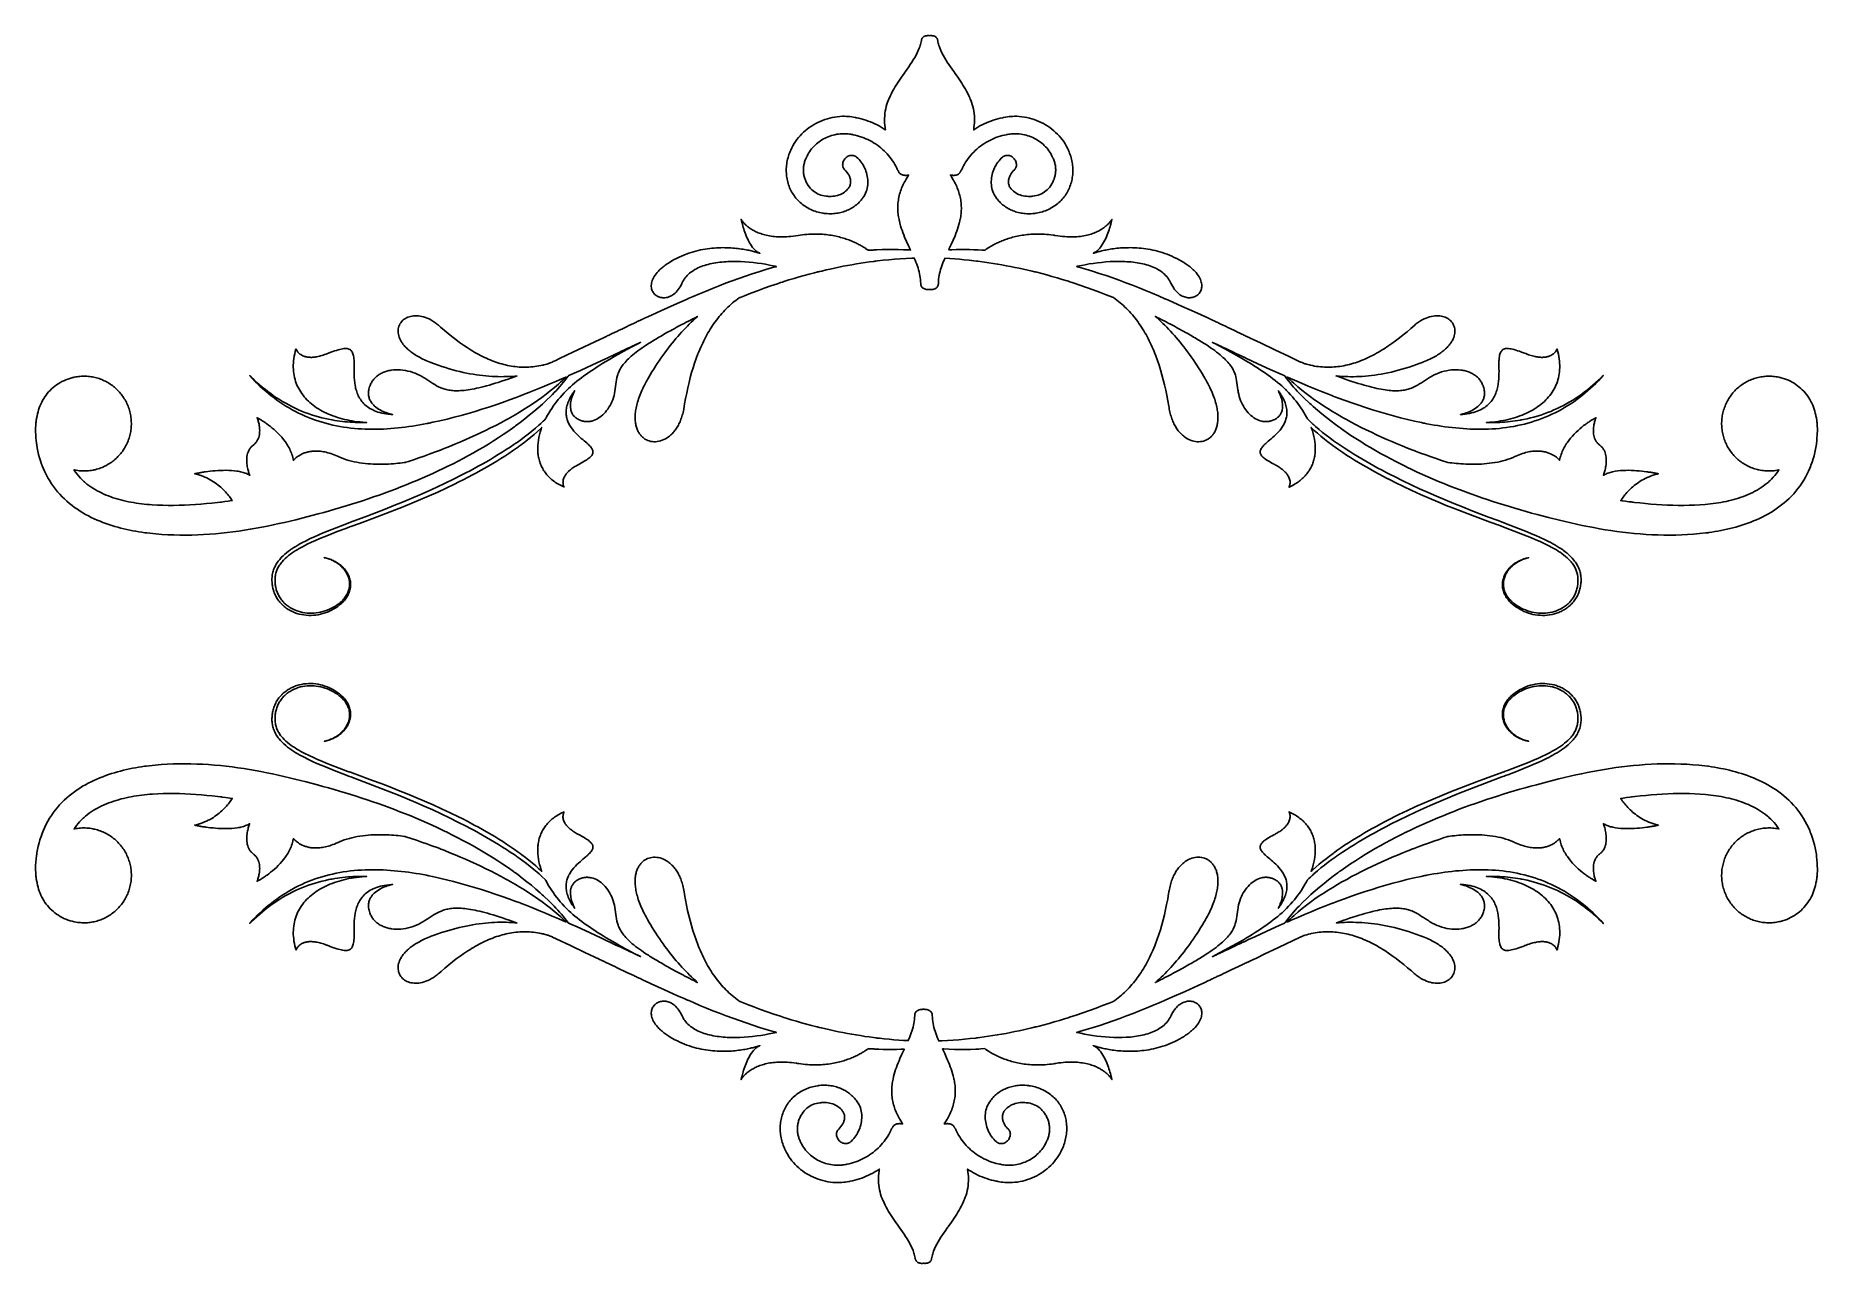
# Model space of a CAD drawing. Extents: x -44.4 to 47.9, y -29.2 to 34.4.
import ezdxf

# ---------------------------------------------------------------- set-up
doc = ezdxf.new("R2010")
doc.units = 0
doc.header["$MEASUREMENT"] = 0
doc.layers.add('LAYER_1', color=18, linetype='CONTINUOUS')

msp = doc.modelspace()

# ---------------------------------------------------------------- linework, layer by layer
at = {"layer": 'LAYER_1'}
for points in [[(47.883, 14.456), (47.882, 14.459), (47.881, 14.469), (47.877, 14.494), (47.875, 14.506), (47.874, 14.513), (47.874, 14.515), (47.874, 14.515), (47.874, 14.517), (47.873, 14.524), (47.871, 14.551), (47.86, 14.604), (47.845, 14.654), (47.836, 14.68), (47.834, 14.686), (47.833, 14.69), (47.833, 14.69), (47.833, 14.692), (47.832, 14.699), (47.829, 14.712), (47.825, 14.739), (47.802, 14.845), (47.776, 14.951), (47.745, 15.054), (47.709, 15.156), (47.669, 15.256), (47.625, 15.354), (47.577, 15.451), (47.524, 15.545), (47.468, 15.636), (47.408, 15.725), (47.344, 15.812), (47.276, 15.895), (47.205, 15.976), (47.13, 16.053), (47.051, 16.128), (46.969, 16.198), (46.884, 16.266), (46.796, 16.33), (46.704, 16.389), (46.61, 16.445), (46.512, 16.497), (46.411, 16.545), (46.308, 16.588), (46.202, 16.626), (46.093, 16.66), (45.982, 16.689), (45.954, 16.696), (45.947, 16.697), (45.937, 16.7), (45.919, 16.704), (45.845, 16.719), (45.771, 16.731), (45.697, 16.741), (45.623, 16.749), (45.55, 16.755), (45.477, 16.758), (45.404, 16.76), (45.331, 16.759), (45.259, 16.755), (45.187, 16.75), (45.115, 16.743), (45.044, 16.733), (44.973, 16.722), (44.903, 16.708), (44.834, 16.693), (44.765, 16.675), (44.697, 16.655), (44.629, 16.634), (44.562, 16.61), (44.496, 16.585), (44.431, 16.558), (44.367, 16.529), (44.303, 16.498), (44.241, 16.466), (44.179, 16.431), (44.119, 16.395), (44.059, 16.357), (44.001, 16.318), (43.944, 16.277), (43.888, 16.234), (43.833, 16.189), (43.779, 16.143), (43.727, 16.096), (43.676, 16.047), (43.626, 15.996), (43.578, 15.944), (43.531, 15.89), (43.486, 15.835), (43.442, 15.779), (43.4, 15.721), (43.359, 15.662), (43.32, 15.602), (43.283, 15.54), (43.248, 15.477), (43.214, 15.413), (43.182, 15.347), (43.152, 15.28), (43.124, 15.212), (43.097, 15.143), (43.073, 15.073), (43.051, 15.002), (43.03, 14.929), (43.012, 14.856), (42.996, 14.782), (42.983, 14.707), (42.971, 14.633), (42.963, 14.559), (42.956, 14.485), (42.952, 14.411), (42.949, 14.338), (42.949, 14.265), (42.952, 14.192), (42.956, 14.12), (42.962, 14.048), (42.971, 13.976), (42.982, 13.905), (42.994, 13.835), (43.009, 13.765), (43.025, 13.696), (43.044, 13.627), (43.065, 13.559), (43.087, 13.492), (43.111, 13.425), (43.138, 13.36), (43.166, 13.295), (43.196, 13.231), (43.227, 13.168), (43.261, 13.106), (43.296, 13.045), (43.333, 12.985), (43.371, 12.926), (43.412, 12.868), (43.454, 12.811), (43.497, 12.756), (43.542, 12.701), (43.589, 12.649), (43.637, 12.597), (43.687, 12.547), (43.738, 12.498), (43.791, 12.45), (43.845, 12.404), (43.9, 12.36), (43.957, 12.317), (44.016, 12.276), (44.075, 12.236), (44.136, 12.198), (44.199, 12.161), (44.262, 12.127), (44.327, 12.094), (44.393, 12.063), (44.46, 12.034), (44.528, 12.007), (44.598, 11.982), (44.668, 11.958), (44.74, 11.937), (44.813, 11.918), (44.85, 11.909), (44.859, 11.907), (44.863, 11.906), (44.866, 11.905), (44.871, 11.904), (44.952, 11.888), (45.032, 11.874), (45.113, 11.864), (45.193, 11.856), (45.273, 11.85), (45.353, 11.848), (45.432, 11.848), (45.511, 11.85), (45.589, 11.855), (45.667, 11.862), (45.745, 11.872), (45.822, 11.884), (45.899, 11.898), (45.918, 11.902), (45.923, 11.903), (45.921, 11.9), (45.916, 11.893), (45.899, 11.867), (45.863, 11.816), (45.789, 11.714), (45.709, 11.616), (45.626, 11.52), (45.538, 11.427), (45.446, 11.338), (45.399, 11.294), (45.375, 11.273), (45.368, 11.268), (45.365, 11.265), (45.364, 11.264), (45.361, 11.261), (45.355, 11.256), (45.307, 11.216), (45.208, 11.138), (45.107, 11.064), (45.003, 10.993), (44.896, 10.925), (44.786, 10.86), (44.674, 10.798), (44.56, 10.739), (44.443, 10.683), (44.324, 10.63), (44.204, 10.58), (44.081, 10.532), (43.957, 10.488), (43.831, 10.445), (43.704, 10.406), (43.575, 10.369), (43.445, 10.334), (43.313, 10.302), (43.181, 10.272), (43.047, 10.245), (42.913, 10.22), (42.778, 10.196), (42.643, 10.176), (42.506, 10.157), (42.37, 10.14), (42.233, 10.125), (42.096, 10.112), (41.82, 10.092), (41.541, 10.077), (41.262, 10.068), (40.982, 10.064), (40.7, 10.065), (40.418, 10.071), (40.136, 10.081), (39.852, 10.095), (39.569, 10.113), (39.285, 10.135), (39, 10.161), (38.716, 10.19), (38.432, 10.221), (38.361, 10.23), (38.325, 10.234), (38.308, 10.236), (38.299, 10.237), (38.297, 10.237), (38.275, 10.24), (38.232, 10.245), (38.146, 10.255), (37.974, 10.28), (37.802, 10.306), (37.759, 10.312), (37.738, 10.315), (37.727, 10.316), (37.725, 10.317), (37.723, 10.317), (37.724, 10.319), (37.733, 10.332), (37.769, 10.384), (37.808, 10.439), (37.849, 10.494), (37.893, 10.552), (37.94, 10.61), (37.99, 10.669), (38.042, 10.728), (38.097, 10.788), (38.155, 10.849), (38.216, 10.909), (38.28, 10.969), (38.347, 11.028), (38.417, 11.087), (38.49, 11.145), (38.566, 11.202), (38.646, 11.257), (38.728, 11.311), (38.814, 11.363), (38.902, 11.413), (38.995, 11.461), (39.09, 11.506), (39.189, 11.549), (39.291, 11.589), (39.397, 11.626), (39.506, 11.66), (39.618, 11.69), (39.647, 11.697), (39.662, 11.7), (39.669, 11.702), (39.672, 11.703), (39.674, 11.703), (39.672, 11.704), (39.666, 11.705), (39.655, 11.707), (39.641, 11.71), (39.623, 11.714), (39.602, 11.718), (39.577, 11.723), (39.549, 11.729), (39.518, 11.735), (39.483, 11.741), (39.446, 11.748), (39.406, 11.755), (39.363, 11.763), (39.317, 11.77), (39.269, 11.778), (39.219, 11.786), (39.166, 11.794), (39.112, 11.802), (39.055, 11.81), (38.936, 11.825), (38.811, 11.839), (38.681, 11.852), (38.546, 11.863), (38.408, 11.872), (38.267, 11.878), (38.125, 11.881), (37.983, 11.88), (37.841, 11.876), (37.7, 11.866), (37.563, 11.852), (37.428, 11.832), (37.363, 11.82), (37.299, 11.806), (37.236, 11.791), (37.174, 11.774), (37.115, 11.756), (37.057, 11.736), (37.001, 11.714), (36.946, 11.69), (36.894, 11.664), (36.845, 11.636), (36.821, 11.621), (36.82, 11.621), (36.821, 11.624), (36.823, 11.628), (36.826, 11.634), (36.829, 11.643), (36.833, 11.654), (36.837, 11.666), (36.842, 11.68), (36.853, 11.714), (36.866, 11.754), (36.88, 11.801), (36.895, 11.852), (36.909, 11.909), (36.923, 11.971), (36.936, 12.036), (36.948, 12.104), (36.958, 12.176), (36.966, 12.25), (36.971, 12.325), (36.972, 12.402), (36.97, 12.48), (36.964, 12.557), (36.954, 12.635), (36.938, 12.711), (36.916, 12.786), (36.889, 12.86), (36.855, 12.93), (36.835, 12.965), (36.814, 12.998), (36.791, 13.031), (36.766, 13.063), (36.739, 13.093), (36.71, 13.123), (36.678, 13.151), (36.645, 13.179), (36.611, 13.205), (36.58, 13.233), (36.55, 13.261), (36.522, 13.291), (36.497, 13.321), (36.473, 13.352), (36.451, 13.383), (36.431, 13.416), (36.395, 13.482), (36.366, 13.55), (36.343, 13.62), (36.326, 13.69), (36.313, 13.761), (36.306, 13.832), (36.302, 13.903), (36.302, 13.972), (36.305, 14.041), (36.311, 14.107), (36.319, 14.172), (36.329, 14.234), (36.341, 14.292), (36.353, 14.347), (36.366, 14.398), (36.379, 14.445), (36.392, 14.486), (36.404, 14.523), (36.415, 14.553), (36.423, 14.577), (36.427, 14.586), (36.43, 14.594), (36.433, 14.6), (36.434, 14.604), (36.435, 14.606), (36.435, 14.607), (36.432, 14.605), (36.426, 14.602), (36.416, 14.597), (36.404, 14.59), (36.389, 14.582), (36.37, 14.572), (36.35, 14.56), (36.326, 14.547), (36.301, 14.532), (36.273, 14.516), (36.242, 14.498), (36.21, 14.478), (36.176, 14.457), (36.14, 14.434), (36.102, 14.409), (36.062, 14.383), (36.021, 14.356), (35.979, 14.326), (35.936, 14.296), (35.891, 14.264), (35.799, 14.195), (35.703, 14.12), (35.606, 14.039), (35.507, 13.952), (35.408, 13.859), (35.31, 13.761), (35.213, 13.657), (35.119, 13.548), (35.028, 13.433), (34.942, 13.313), (34.901, 13.251), (34.861, 13.188), (34.823, 13.123), (34.787, 13.057), (34.752, 12.99), (34.719, 12.921), (34.689, 12.851), (34.66, 12.78), (34.634, 12.708), (34.61, 12.634), (34.589, 12.559), (34.571, 12.483), (34.555, 12.406), (34.553, 12.396), (34.553, 12.395), (34.553, 12.395), (34.552, 12.396), (34.55, 12.399), (34.547, 12.403), (34.542, 12.409), (34.535, 12.417), (34.527, 12.426), (34.517, 12.436), (34.506, 12.448), (34.494, 12.461), (34.464, 12.49), (34.427, 12.523), (34.385, 12.558), (34.336, 12.595), (34.28, 12.633), (34.218, 12.671), (34.149, 12.708), (34.074, 12.744), (33.992, 12.777), (33.948, 12.793), (33.903, 12.808), (33.856, 12.821), (33.808, 12.834), (33.757, 12.845), (33.705, 12.855), (33.651, 12.864), (33.595, 12.871), (33.538, 12.876), (33.479, 12.88), (33.418, 12.881), (33.355, 12.881), (33.29, 12.879), (33.224, 12.875), (33.156, 12.868), (33.086, 12.859), (33.014, 12.848), (32.941, 12.834), (32.865, 12.817), (32.788, 12.798), (32.709, 12.776), (32.628, 12.751), (32.545, 12.722), (32.46, 12.691), (32.373, 12.656), (32.285, 12.618), (32.24, 12.597), (32.228, 12.592), (32.219, 12.588), (32.204, 12.581), (32.141, 12.553), (32.015, 12.502), (31.885, 12.455), (31.753, 12.412), (31.618, 12.375), (31.482, 12.341), (31.344, 12.311), (31.205, 12.286), (31.065, 12.264), (30.925, 12.245), (30.784, 12.23), (30.643, 12.218), (30.503, 12.208), (30.364, 12.202), (30.225, 12.198), (30.088, 12.196), (29.953, 12.197), (29.82, 12.2), (29.69, 12.205), (29.562, 12.211), (29.437, 12.219), (29.316, 12.228), (29.198, 12.238), (29.085, 12.249), (28.976, 12.261), (28.872, 12.274), (28.772, 12.286), (28.761, 12.288), (28.752, 12.291), (28.735, 12.297), (28.701, 12.308), (28.43, 12.398), (28.16, 12.489), (27.89, 12.583), (27.621, 12.678), (27.353, 12.775), (27.086, 12.874), (27.019, 12.9), (26.986, 12.912), (26.969, 12.919), (26.961, 12.922), (26.945, 12.928), (26.673, 13.035), (26.402, 13.144), (26.133, 13.256), (25.864, 13.37), (25.596, 13.486), (25.33, 13.605), (25.064, 13.726), (24.8, 13.851), (24.537, 13.978), (24.276, 14.108), (24.016, 14.241), (23.758, 14.377), (23.502, 14.517), (23.438, 14.553), (23.377, 14.587), (23.257, 14.655), (23.019, 14.792), (22.782, 14.934), (22.547, 15.078), (22.315, 15.227), (22.085, 15.38), (21.858, 15.536), (21.634, 15.698), (21.413, 15.864), (21.196, 16.035), (20.983, 16.211), (20.775, 16.393), (20.673, 16.486), (20.571, 16.58), (20.471, 16.676), (20.446, 16.7), (20.434, 16.712), (20.431, 16.715), (20.429, 16.717), (20.43, 16.717), (20.436, 16.714), (20.479, 16.695), (20.824, 16.544), (21.171, 16.394), (21.52, 16.247), (21.87, 16.103), (22.222, 15.961), (22.576, 15.822), (22.753, 15.754), (22.764, 15.75), (22.77, 15.747), (22.78, 15.744), (22.824, 15.727), (22.911, 15.694), (23.087, 15.628), (23.439, 15.5), (23.792, 15.374), (24.147, 15.253), (24.503, 15.135), (24.861, 15.021), (25.22, 14.911), (25.581, 14.806), (25.943, 14.705), (26.306, 14.609), (26.671, 14.518), (27.038, 14.432), (27.405, 14.352), (27.498, 14.333), (27.544, 14.323), (27.567, 14.318), (27.578, 14.316), (27.584, 14.315), (27.587, 14.314), (27.679, 14.296), (27.864, 14.261), (28.05, 14.228), (28.236, 14.197), (28.423, 14.168), (28.61, 14.141), (28.797, 14.117), (28.985, 14.095), (29.173, 14.075), (29.361, 14.057), (29.549, 14.042), (29.738, 14.029), (29.926, 14.019), (30.114, 14.011), (30.302, 14.008), (30.491, 14.008), (30.679, 14.01), (30.867, 14.016), (31.055, 14.026), (31.243, 14.039), (31.431, 14.055), (31.619, 14.076), (31.806, 14.1), (31.992, 14.128), (32.179, 14.16), (32.364, 14.196), (32.549, 14.236), (32.733, 14.28), (32.915, 14.328), (33.097, 14.38), (33.277, 14.437), (33.455, 14.498), (33.632, 14.563), (33.807, 14.632), (33.98, 14.706), (34.151, 14.784), (34.32, 14.865), (34.487, 14.951), (34.651, 15.041), (34.814, 15.135), (34.974, 15.232), (35.131, 15.333), (35.286, 15.438), (35.439, 15.546), (35.589, 15.657), (35.736, 15.771), (35.88, 15.888), (36.022, 16.009), (36.161, 16.132), (36.298, 16.258), (36.432, 16.386), (36.563, 16.517), (36.691, 16.651), (36.817, 16.786), (36.819, 16.789), (36.82, 16.79), (36.82, 16.789), (36.816, 16.785), (36.807, 16.777), (36.791, 16.761), (36.758, 16.728), (36.691, 16.664), (36.556, 16.536), (36.419, 16.412), (36.279, 16.29), (36.137, 16.171), (35.993, 16.055), (35.846, 15.942), (35.697, 15.832), (35.546, 15.726), (35.393, 15.623), (35.238, 15.523), (35.08, 15.427), (34.92, 15.335), (34.758, 15.247), (34.594, 15.163), (34.428, 15.084), (34.26, 15.008), (34.09, 14.937), (33.919, 14.869), (33.747, 14.806), (33.573, 14.747), (33.398, 14.693), (33.222, 14.642), (33.045, 14.596), (32.867, 14.554), (32.688, 14.517), (32.599, 14.5), (32.554, 14.492), (32.543, 14.49), (32.535, 14.489), (32.518, 14.486), (32.386, 14.463), (32.253, 14.443), (32.12, 14.425), (31.988, 14.409), (31.854, 14.395), (31.721, 14.384), (31.588, 14.374), (31.455, 14.366), (31.321, 14.361), (31.188, 14.357), (31.054, 14.355), (30.787, 14.357), (30.771, 14.357), (30.766, 14.358), (30.764, 14.358), (30.763, 14.358), (30.763, 14.358), (30.765, 14.358), (30.801, 14.36), (30.944, 14.37), (31.084, 14.383), (31.223, 14.398), (31.36, 14.417), (31.495, 14.438), (31.628, 14.461), (31.758, 14.487), (31.887, 14.516), (32.014, 14.548), (32.138, 14.582), (32.26, 14.618), (32.379, 14.657), (32.496, 14.698), (32.611, 14.742), (32.723, 14.789), (32.832, 14.837), (32.939, 14.889), (33.043, 14.942), (33.144, 14.998), (33.242, 15.056), (33.337, 15.117), (33.429, 15.18), (33.518, 15.245), (33.604, 15.312), (33.686, 15.381), (33.765, 15.453), (33.841, 15.527), (33.914, 15.603), (33.983, 15.681), (34.048, 15.762), (34.11, 15.844), (34.168, 15.929), (34.223, 16.015), (34.273, 16.104), (34.32, 16.194), (34.363, 16.287), (34.402, 16.381), (34.436, 16.477), (34.467, 16.576), (34.493, 16.676), (34.516, 16.778), (34.533, 16.882), (34.547, 16.988), (34.556, 17.095), (34.56, 17.204), (34.56, 17.315), (34.556, 17.428), (34.546, 17.543), (34.532, 17.659), (34.513, 17.777), (34.489, 17.896), (34.46, 18.017), (34.426, 18.14), (34.417, 18.171), (34.416, 18.174), (34.416, 18.174), (34.416, 18.174), (34.416, 18.174), (34.416, 18.174), (34.415, 18.172), (34.413, 18.163), (34.407, 18.149), (34.399, 18.131), (34.388, 18.108), (34.373, 18.082), (34.355, 18.054), (34.333, 18.023), (34.307, 17.991), (34.277, 17.958), (34.241, 17.925), (34.201, 17.893), (34.155, 17.862), (34.104, 17.832), (34.047, 17.806), (33.983, 17.782), (33.949, 17.772), (33.913, 17.763), (33.876, 17.755), (33.837, 17.748), (33.796, 17.743), (33.753, 17.738), (33.708, 17.736), (33.662, 17.735), (33.614, 17.735), (33.563, 17.737), (33.511, 17.742), (33.457, 17.748), (33.4, 17.755), (33.342, 17.765), (33.281, 17.778), (33.219, 17.792), (33.154, 17.809), (33.087, 17.828), (33.017, 17.849), (32.946, 17.873), (32.872, 17.9), (32.834, 17.914), (32.815, 17.922), (32.799, 17.928), (32.684, 17.972), (32.575, 18.012), (32.473, 18.049), (32.376, 18.081), (32.285, 18.11), (32.2, 18.135), (32.12, 18.156), (32.046, 18.172), (31.976, 18.184), (31.912, 18.192), (31.852, 18.195), (31.797, 18.193), (31.746, 18.187), (31.699, 18.176), (31.657, 18.16), (31.618, 18.139), (31.584, 18.113), (31.553, 18.081), (31.525, 18.045), (31.501, 18.003), (31.48, 17.955), (31.462, 17.902), (31.446, 17.843), (31.434, 17.778), (31.424, 17.707), (31.416, 17.631), (31.413, 17.59), (31.41, 17.548), (31.409, 17.503), (31.409, 17.456), (31.409, 17.407), (31.409, 17.356), (31.41, 17.249), (31.412, 17.134), (31.413, 17.014), (31.412, 16.889), (31.408, 16.76), (31.4, 16.627), (31.388, 16.493), (31.37, 16.358), (31.346, 16.222), (31.331, 16.154), (31.314, 16.087), (31.295, 16.02), (31.273, 15.953), (31.25, 15.887), (31.224, 15.822), (31.195, 15.758), (31.163, 15.695), (31.129, 15.632), (31.091, 15.571), (31.051, 15.512), (31.007, 15.453), (30.96, 15.397), (30.909, 15.341), (30.855, 15.288), (30.797, 15.237), (30.736, 15.187), (30.67, 15.14), (30.6, 15.095), (30.526, 15.052), (30.448, 15.012), (30.366, 14.974), (30.278, 14.939), (30.187, 14.907), (30.09, 14.878), (29.989, 14.852), (29.882, 14.829), (29.77, 14.809), (29.653, 14.793), (29.531, 14.78), (29.468, 14.775), (29.436, 14.772), (29.419, 14.771), (29.416, 14.771), (29.416, 14.771), (29.416, 14.771), (29.418, 14.772), (29.423, 14.773), (29.431, 14.774), (29.442, 14.777), (29.456, 14.78), (29.472, 14.784), (29.491, 14.789), (29.512, 14.794), (29.536, 14.8), (29.561, 14.807), (29.589, 14.815), (29.618, 14.824), (29.649, 14.834), (29.714, 14.856), (29.785, 14.882), (29.859, 14.912), (29.936, 14.947), (30.015, 14.986), (30.094, 15.029), (30.172, 15.077), (30.248, 15.13), (30.321, 15.188), (30.39, 15.251), (30.423, 15.285), (30.454, 15.32), (30.483, 15.356), (30.511, 15.394), (30.537, 15.433), (30.561, 15.474), (30.583, 15.516), (30.602, 15.56), (30.619, 15.605), (30.634, 15.652), (30.646, 15.7), (30.655, 15.75), (30.66, 15.802), (30.663, 15.855), (30.663, 15.91), (30.659, 15.967), (30.651, 16.025), (30.64, 16.085), (30.625, 16.147), (30.606, 16.21), (30.596, 16.242), (30.586, 16.268), (30.565, 16.319), (30.542, 16.368), (30.517, 16.416), (30.491, 16.463), (30.462, 16.507), (30.431, 16.55), (30.398, 16.592), (30.364, 16.631), (30.328, 16.669), (30.29, 16.706), (30.25, 16.741), (30.209, 16.774), (30.166, 16.806), (30.122, 16.836), (30.077, 16.864), (30.03, 16.891), (29.981, 16.916), (29.932, 16.939), (29.881, 16.961), (29.829, 16.981), (29.776, 16.999), (29.722, 17.016), (29.667, 17.031), (29.611, 17.045), (29.554, 17.056), (29.497, 17.066), (29.438, 17.075), (29.319, 17.086), (29.197, 17.091), (29.074, 17.089), (28.948, 17.081), (28.822, 17.065), (28.694, 17.043), (28.566, 17.014), (28.439, 16.978), (28.311, 16.935), (28.185, 16.885), (28.06, 16.828), (27.937, 16.764), (27.876, 16.729), (27.816, 16.692), (27.704, 16.621), (27.596, 16.552), (27.492, 16.483), (27.391, 16.418), (27.29, 16.355), (27.189, 16.295), (27.086, 16.239), (26.981, 16.188), (26.873, 16.142), (26.816, 16.121), (26.759, 16.102), (26.699, 16.084), (26.638, 16.068), (26.576, 16.053), (26.511, 16.04), (26.444, 16.029), (26.375, 16.02), (26.303, 16.012), (26.228, 16.007), (26.151, 16.004), (26.071, 16.003), (25.988, 16.004), (25.902, 16.008), (25.812, 16.014), (25.719, 16.022), (25.622, 16.033), (25.521, 16.046), (25.416, 16.062), (25.307, 16.081), (25.194, 16.103), (25.077, 16.127), (24.955, 16.154), (24.828, 16.185), (24.696, 16.218), (24.559, 16.254), (24.417, 16.294), (24.27, 16.337), (24.117, 16.383), (23.959, 16.433), (23.794, 16.486), (23.624, 16.542), (23.448, 16.603), (23.266, 16.666), (23.172, 16.7), (23.077, 16.734), (22.98, 16.769), (22.974, 16.771), (22.976, 16.771), (22.981, 16.771), (22.989, 16.77), (23.006, 16.768), (23.144, 16.757), (23.285, 16.747), (23.427, 16.74), (23.572, 16.735), (23.719, 16.733), (23.869, 16.733), (24.02, 16.737), (24.174, 16.742), (24.33, 16.751), (24.488, 16.763), (24.649, 16.778), (24.812, 16.796), (24.977, 16.817), (25.144, 16.842), (25.314, 16.87), (25.486, 16.901), (25.66, 16.936), (25.836, 16.975), (26.014, 17.017), (26.195, 17.064), (26.378, 17.114), (26.563, 17.168), (26.751, 17.227), (26.94, 17.29), (27.132, 17.356), (27.326, 17.428), (27.424, 17.465), (27.43, 17.467), (27.44, 17.471), (27.462, 17.48), (27.505, 17.497), (27.588, 17.531), (27.67, 17.566), (27.748, 17.601), (27.824, 17.637), (27.898, 17.673), (27.97, 17.71), (28.039, 17.747), (28.105, 17.784), (28.169, 17.822), (28.231, 17.86), (28.291, 17.898), (28.348, 17.937), (28.403, 17.976), (28.456, 18.015), (28.507, 18.054), (28.555, 18.094), (28.601, 18.133), (28.646, 18.173), (28.688, 18.213), (28.728, 18.253), (28.765, 18.293), (28.801, 18.333), (28.835, 18.373), (28.867, 18.413), (28.897, 18.453), (28.925, 18.493), (28.951, 18.533), (28.975, 18.573), (28.997, 18.612), (29.036, 18.691), (29.068, 18.769), (29.093, 18.846), (29.111, 18.921), (29.123, 18.996), (29.128, 19.068), (29.126, 19.139), (29.119, 19.208), (29.106, 19.275), (29.087, 19.339), (29.063, 19.401), (29.033, 19.46), (28.999, 19.516), (28.959, 19.569), (28.915, 19.619), (28.866, 19.665), (28.813, 19.708), (28.756, 19.746), (28.695, 19.781), (28.631, 19.811), (28.562, 19.837), (28.491, 19.858), (28.416, 19.874), (28.338, 19.885), (28.257, 19.891), (28.174, 19.892), (28.088, 19.887), (28.001, 19.876), (27.911, 19.859), (27.819, 19.836), (27.726, 19.807), (27.631, 19.771), (27.535, 19.728), (27.438, 19.678), (27.341, 19.621), (27.291, 19.59), (27.242, 19.557), (27.193, 19.522), (27.143, 19.485), (27.094, 19.447), (27.044, 19.406), (26.846, 19.232), (26.648, 19.062), (26.45, 18.899), (26.252, 18.742), (26.054, 18.592), (25.856, 18.448), (25.658, 18.311), (25.46, 18.182), (25.361, 18.12), (25.262, 18.06), (25.162, 18.002), (25.063, 17.945), (24.964, 17.891), (24.865, 17.839), (24.765, 17.788), (24.666, 17.74), (24.567, 17.693), (24.467, 17.649), (24.368, 17.607), (24.268, 17.566), (24.169, 17.528), (24.069, 17.492), (23.969, 17.458), (23.869, 17.427), (23.77, 17.397), (23.67, 17.37), (23.57, 17.345), (23.47, 17.322), (23.37, 17.302), (23.269, 17.284), (23.169, 17.268), (23.069, 17.255), (22.968, 17.243), (22.868, 17.235), (22.767, 17.229), (22.666, 17.225), (22.566, 17.224), (22.465, 17.225), (22.364, 17.228), (22.263, 17.235), (22.162, 17.243), (22.06, 17.255), (21.959, 17.269), (21.857, 17.285), (21.756, 17.305), (21.654, 17.327), (21.641, 17.33), (21.638, 17.33), (21.638, 17.33), (21.638, 17.33), (21.636, 17.331), (21.634, 17.331), (21.628, 17.333), (21.617, 17.335), (21.596, 17.34), (21.512, 17.361), (21.43, 17.382), (21.39, 17.393), (21.37, 17.398), (21.352, 17.404), (21.215, 17.46), (21.146, 17.487), (21.137, 17.49), (21.133, 17.492), (21.132, 17.492), (21.12, 17.498), (21.097, 17.509), (20.911, 17.597), (20.54, 17.775), (19.794, 18.13), (19.046, 18.485), (18.672, 18.661), (18.648, 18.672), (18.637, 18.677), (18.635, 18.678), (18.635, 18.678), (18.635, 18.678), (18.632, 18.679), (18.624, 18.683), (18.612, 18.689), (18.595, 18.697), (18.575, 18.706), (18.551, 18.718), (18.524, 18.731), (18.493, 18.746), (18.458, 18.762), (18.421, 18.78), (18.381, 18.799), (18.338, 18.819), (18.292, 18.841), (18.244, 18.864), (18.194, 18.888), (18.142, 18.912), (18.088, 18.938), (17.975, 18.992), (17.856, 19.048), (17.734, 19.106), (17.484, 19.225), (17.358, 19.285), (17.235, 19.344), (17.114, 19.401), (16.998, 19.456), (16.888, 19.509), (16.835, 19.534), (16.785, 19.558), (16.737, 19.581), (16.691, 19.602), (16.648, 19.623), (16.607, 19.642), (16.569, 19.66), (16.535, 19.677), (16.503, 19.692), (16.475, 19.705), (16.451, 19.717), (16.43, 19.726), (16.414, 19.734), (16.401, 19.74), (16.393, 19.744), (16.389, 19.746), (16.389, 19.746), (16.389, 19.746), (16.387, 19.747), (16.381, 19.75), (16.36, 19.759), (16.318, 19.779), (15.642, 20.089), (14.963, 20.395), (14.28, 20.698), (14.194, 20.736), (14.151, 20.754), (14.13, 20.764), (14.119, 20.768), (14.113, 20.771), (14.103, 20.775), (13.77, 20.919), (13.436, 21.06), (13.1, 21.199), (12.762, 21.336), (12.422, 21.469), (12.081, 21.6), (11.738, 21.727), (11.394, 21.851), (11.048, 21.97), (10.7, 22.085), (10.351, 22.196), (10, 22.302), (9.648, 22.404), (9.56, 22.428), (9.538, 22.434), (9.527, 22.437), (9.524, 22.438), (9.526, 22.439), (9.532, 22.44), (9.579, 22.451), (9.674, 22.473), (9.772, 22.494), (9.971, 22.535), (10.176, 22.572), (10.386, 22.605), (10.6, 22.634), (10.817, 22.658), (11.036, 22.678), (11.256, 22.693), (11.477, 22.702), (11.697, 22.705), (11.915, 22.702), (12.023, 22.698), (12.131, 22.692), (12.238, 22.685), (12.344, 22.676), (12.448, 22.665), (12.552, 22.652), (12.654, 22.637), (12.755, 22.62), (12.854, 22.601), (12.951, 22.58), (13.047, 22.557), (13.141, 22.531), (13.233, 22.504), (13.323, 22.474), (13.41, 22.442), (13.496, 22.407), (13.578, 22.37), (13.658, 22.331), (13.736, 22.289), (13.811, 22.245), (13.883, 22.198), (13.951, 22.149), (14.017, 22.096), (14.079, 22.041), (14.138, 21.984), (14.194, 21.923), (14.246, 21.86), (14.294, 21.794), (14.338, 21.724), (14.379, 21.652), (14.415, 21.576), (14.459, 21.485), (14.506, 21.401), (14.554, 21.323), (14.605, 21.252), (14.658, 21.186), (14.712, 21.126), (14.767, 21.072), (14.824, 21.024), (14.882, 20.981), (14.94, 20.943), (14.999, 20.911), (15.058, 20.884), (15.118, 20.862), (15.177, 20.845), (15.236, 20.832), (15.295, 20.825), (15.352, 20.821), (15.409, 20.823), (15.464, 20.828), (15.518, 20.838), (15.571, 20.851), (15.621, 20.869), (15.67, 20.89), (15.716, 20.915), (15.759, 20.943), (15.8, 20.975), (15.838, 21.01), (15.873, 21.048), (15.904, 21.089), (15.932, 21.133), (15.956, 21.18), (15.976, 21.229), (15.992, 21.281), (16.003, 21.335), (16.01, 21.392), (16.012, 21.45), (16.008, 21.511), (16, 21.573), (15.986, 21.637), (15.966, 21.703), (15.94, 21.77), (15.907, 21.838), (15.869, 21.908), (15.824, 21.979), (15.772, 22.051), (15.712, 22.124), (15.68, 22.16), (15.646, 22.197), (15.61, 22.234), (15.572, 22.271), (15.532, 22.308), (15.49, 22.345), (15.447, 22.383), (15.401, 22.42), (15.353, 22.458), (15.303, 22.495), (15.251, 22.533), (15.197, 22.57), (15.141, 22.608), (15.082, 22.645), (14.96, 22.72), (14.836, 22.79), (14.711, 22.856), (14.587, 22.917), (14.462, 22.975), (14.337, 23.028), (14.213, 23.077), (14.088, 23.122), (13.964, 23.164), (13.841, 23.202), (13.717, 23.236), (13.595, 23.267), (13.473, 23.294), (13.352, 23.319), (13.232, 23.341), (13.113, 23.359), (12.995, 23.375), (12.878, 23.388), (12.763, 23.399), (12.649, 23.407), (12.537, 23.413), (12.427, 23.417), (12.318, 23.419), (12.211, 23.418), (12.106, 23.416), (12.003, 23.413), (11.902, 23.407), (11.804, 23.401), (11.708, 23.393), (11.614, 23.384), (11.523, 23.373), (11.435, 23.362), (11.349, 23.35), (11.267, 23.338), (11.187, 23.324), (11.111, 23.311), (11.037, 23.296), (10.967, 23.282), (10.901, 23.268), (10.838, 23.254), (10.779, 23.239), (10.723, 23.226), (10.671, 23.212), (10.623, 23.199), (10.579, 23.187), (10.54, 23.175), (10.504, 23.165), (10.473, 23.155), (10.447, 23.146), (10.425, 23.139), (10.407, 23.133), (10.395, 23.129), (10.387, 23.126), (10.384, 23.125), (10.385, 23.126), (10.388, 23.127), (10.393, 23.129), (10.402, 23.133), (10.421, 23.142), (10.458, 23.162), (10.494, 23.183), (10.529, 23.208), (10.564, 23.234), (10.597, 23.262), (10.63, 23.292), (10.662, 23.324), (10.724, 23.392), (10.783, 23.466), (10.839, 23.545), (10.891, 23.628), (10.941, 23.714), (10.987, 23.803), (11.031, 23.894), (11.071, 23.985), (11.109, 24.076), (11.144, 24.166), (11.176, 24.255), (11.205, 24.341), (11.231, 24.424), (11.255, 24.502), (11.276, 24.576), (11.294, 24.643), (11.302, 24.675), (11.31, 24.704), (11.317, 24.732), (11.323, 24.758), (11.329, 24.781), (11.334, 24.803), (11.338, 24.822), (11.342, 24.839), (11.345, 24.853), (11.347, 24.865), (11.349, 24.874), (11.35, 24.88), (11.351, 24.883), (11.351, 24.884), (11.35, 24.881), (11.347, 24.877), (11.343, 24.87), (11.337, 24.861), (11.33, 24.85), (11.321, 24.836), (11.311, 24.821), (11.299, 24.805), (11.285, 24.787), (11.27, 24.767), (11.253, 24.746), (11.234, 24.723), (11.213, 24.699), (11.19, 24.675), (11.166, 24.649), (11.139, 24.622), (11.111, 24.595), (11.08, 24.567), (11.047, 24.539), (11.012, 24.51), (10.975, 24.481), (10.936, 24.452), (10.895, 24.422), (10.851, 24.393), (10.805, 24.364), (10.757, 24.335), (10.706, 24.306), (10.653, 24.278), (10.597, 24.25), (10.539, 24.224), (10.478, 24.198), (10.415, 24.172), (10.349, 24.148), (10.281, 24.125), (10.209, 24.103), (10.135, 24.083), (10.059, 24.064), (9.979, 24.047), (9.896, 24.031), (9.811, 24.017), (9.723, 24.005), (9.631, 23.995), (9.537, 23.987), (9.44, 23.981), (9.339, 23.978), (9.236, 23.977), (9.129, 23.978), (9.019, 23.983), (8.906, 23.99), (8.789, 24), (8.669, 24.013), (8.546, 24.029), (8.419, 24.048), (8.389, 24.053), (8.36, 24.058), (8.304, 24.066), (8.191, 24.081), (8.081, 24.094), (7.971, 24.105), (7.864, 24.113), (7.757, 24.119), (7.653, 24.123), (7.55, 24.125), (7.449, 24.125), (7.349, 24.123), (7.251, 24.119), (7.155, 24.113), (7.06, 24.106), (6.967, 24.097), (6.875, 24.086), (6.786, 24.074), (6.698, 24.061), (6.612, 24.046), (6.527, 24.03), (6.444, 24.013), (6.363, 23.995), (6.284, 23.976), (6.207, 23.956), (6.131, 23.935), (6.057, 23.913), (5.985, 23.89), (5.915, 23.867), (5.847, 23.843), (5.781, 23.819), (5.716, 23.795), (5.653, 23.77), (5.593, 23.745), (5.534, 23.719), (5.477, 23.694), (5.422, 23.668), (5.369, 23.643), (5.318, 23.617), (5.269, 23.592), (5.222, 23.567), (5.177, 23.543), (5.134, 23.519), (5.093, 23.495), (5.054, 23.472), (5.017, 23.449), (4.982, 23.428), (4.95, 23.407), (4.919, 23.387), (4.891, 23.368), (4.864, 23.35), (4.84, 23.333), (4.818, 23.317), (4.798, 23.302), (4.78, 23.289), (4.772, 23.283), (4.769, 23.281), (4.768, 23.281), (4.761, 23.281), (4.735, 23.282), (4.63, 23.289), (4.423, 23.301), (4.421, 23.301), (4.414, 23.301), (4.399, 23.302), (4.371, 23.303), (4.314, 23.305), (4.2, 23.31), (3.971, 23.316), (3.744, 23.319), (3.516, 23.32), (3.289, 23.318), (3.063, 23.312), (2.95, 23.309), (2.921, 23.308), (2.907, 23.307), (2.9, 23.307), (2.903, 23.314), (2.929, 23.368), (3.03, 23.587), (3.129, 23.81), (3.224, 24.036), (3.268, 24.151), (3.311, 24.267), (3.352, 24.385), (3.39, 24.504), (3.424, 24.624), (3.456, 24.747), (3.47, 24.809), (3.477, 24.84), (3.481, 24.857), (3.486, 24.875), (3.502, 24.95), (3.517, 25.026), (3.529, 25.102), (3.538, 25.179), (3.545, 25.257), (3.55, 25.336), (3.552, 25.415), (3.552, 25.494), (3.549, 25.573), (3.545, 25.653), (3.538, 25.733), (3.528, 25.813), (3.517, 25.892), (3.503, 25.972), (3.486, 26.051), (3.468, 26.129), (3.447, 26.208), (3.424, 26.285), (3.399, 26.362), (3.372, 26.438), (3.343, 26.513), (3.311, 26.588), (3.278, 26.661), (3.242, 26.733), (3.204, 26.804), (3.164, 26.873), (3.154, 26.89), (3.149, 26.899), (3.147, 26.902), (3.146, 26.902), (3.144, 26.908), (3.138, 26.919), (3.126, 26.94), (3.102, 26.983), (3.052, 27.067), (3.001, 27.15), (2.988, 27.171), (2.982, 27.181), (2.981, 27.183), (2.982, 27.183), (2.984, 27.183), (2.998, 27.18), (3.024, 27.176), (3.045, 27.173), (3.054, 27.172), (3.058, 27.172), (3.065, 27.171), (3.092, 27.168), (3.143, 27.164), (3.145, 27.164), (3.146, 27.164), (3.154, 27.165), (3.183, 27.165), (3.211, 27.168), (3.237, 27.171), (3.285, 27.18), (3.328, 27.193), (3.365, 27.208), (3.397, 27.226), (3.424, 27.246), (3.447, 27.267), (3.466, 27.289), (3.482, 27.311), (3.494, 27.333), (3.504, 27.354), (3.512, 27.373), (3.515, 27.382), (3.516, 27.387), (3.518, 27.388), (3.529, 27.4), (3.55, 27.427), (3.569, 27.456), (3.577, 27.472), (3.581, 27.479), (3.581, 27.48), (3.582, 27.481), (3.583, 27.484), (3.586, 27.491), (3.592, 27.503), (3.615, 27.554), (3.664, 27.653), (3.717, 27.751), (3.775, 27.847), (3.836, 27.94), (3.901, 28.032), (3.969, 28.121), (4.041, 28.208), (4.116, 28.292), (4.195, 28.374), (4.276, 28.453), (4.361, 28.53), (4.448, 28.603), (4.538, 28.674), (4.63, 28.741), (4.725, 28.805), (4.822, 28.866), (4.922, 28.924), (5.023, 28.978), (5.127, 29.029), (5.232, 29.076), (5.339, 29.119), (5.447, 29.158), (5.557, 29.193), (5.668, 29.224), (5.78, 29.251), (5.893, 29.273), (5.897, 29.274), (5.899, 29.274), (5.9, 29.275), (5.902, 29.275), (5.906, 29.276), (5.914, 29.278), (5.947, 29.285), (6.014, 29.297), (6.081, 29.307), (6.148, 29.314), (6.215, 29.319), (6.283, 29.322), (6.316, 29.323), (6.333, 29.323), (6.341, 29.323), (6.346, 29.323), (6.347, 29.323), (6.352, 29.323), (6.364, 29.323), (6.458, 29.32), (6.551, 29.313), (6.643, 29.303), (6.735, 29.288), (6.825, 29.269), (6.914, 29.247), (7.002, 29.221), (7.089, 29.191), (7.174, 29.158), (7.257, 29.122), (7.339, 29.082), (7.418, 29.039), (7.496, 28.992), (7.571, 28.943), (7.645, 28.89), (7.716, 28.834), (7.784, 28.776), (7.85, 28.714), (7.913, 28.65), (7.973, 28.583), (8.03, 28.514), (8.084, 28.441), (8.135, 28.367), (8.182, 28.29), (8.226, 28.211), (8.266, 28.129), (8.285, 28.088), (8.287, 28.082), (8.289, 28.079), (8.292, 28.073), (8.298, 28.061), (8.32, 28.014), (8.341, 27.966), (8.359, 27.918), (8.375, 27.869), (8.39, 27.82), (8.403, 27.77), (8.414, 27.72), (8.423, 27.67), (8.43, 27.619), (8.435, 27.568), (8.439, 27.517), (8.44, 27.466), (8.44, 27.414), (8.438, 27.363), (8.434, 27.312), (8.428, 27.26), (8.42, 27.209), (8.41, 27.159), (8.399, 27.108), (8.385, 27.058), (8.37, 27.008), (8.353, 26.958), (8.334, 26.909), (8.313, 26.861), (8.291, 26.813), (8.266, 26.765), (8.241, 26.721), (8.189, 26.638), (8.132, 26.56), (8.071, 26.487), (8.005, 26.42), (7.935, 26.359), (7.862, 26.303), (7.784, 26.254), (7.703, 26.21), (7.619, 26.172), (7.531, 26.14), (7.441, 26.115), (7.348, 26.096), (7.252, 26.083), (7.246, 26.083), (7.245, 26.082), (7.243, 26.082), (7.24, 26.082), (7.233, 26.081), (7.22, 26.08), (7.164, 26.075), (7.107, 26.073), (7.078, 26.072), (7.064, 26.072), (7.06, 26.072), (7.059, 26.072), (7.058, 26.072), (7.053, 26.072), (7.01, 26.073), (6.924, 26.078), (6.839, 26.089), (6.757, 26.104), (6.676, 26.124), (6.598, 26.149), (6.522, 26.179), (6.45, 26.212), (6.382, 26.251), (6.317, 26.293), (6.256, 26.339), (6.2, 26.389), (6.148, 26.443), (6.124, 26.472), (6.113, 26.486), (6.1, 26.503), (6.076, 26.539), (6.055, 26.575), (6.037, 26.613), (6.022, 26.65), (6.01, 26.689), (6.002, 26.727), (5.996, 26.766), (5.993, 26.805), (5.993, 26.844), (5.995, 26.884), (6, 26.923), (6.007, 26.962), (6.016, 27.001), (6.028, 27.04), (6.041, 27.078), (6.057, 27.116), (6.075, 27.154), (6.094, 27.191), (6.138, 27.263), (6.187, 27.332), (6.242, 27.397), (6.301, 27.458), (6.316, 27.472), (6.324, 27.48), (6.338, 27.496), (6.362, 27.531), (6.382, 27.569), (6.396, 27.609), (6.404, 27.652), (6.408, 27.696), (6.407, 27.741), (6.4, 27.788), (6.389, 27.834), (6.373, 27.881), (6.352, 27.928), (6.326, 27.973), (6.295, 28.018), (6.26, 28.06), (6.221, 28.096), (6.179, 28.127), (6.135, 28.153), (6.088, 28.173), (6.041, 28.188), (5.993, 28.198), (5.944, 28.202), (5.897, 28.2), (5.85, 28.193), (5.805, 28.18), (5.763, 28.162), (5.723, 28.137), (5.704, 28.122), (5.686, 28.106), (5.623, 28.049), (5.562, 27.988), (5.504, 27.923), (5.45, 27.855), (5.399, 27.783), (5.352, 27.708), (5.308, 27.63), (5.268, 27.55), (5.233, 27.467), (5.201, 27.383), (5.173, 27.297), (5.149, 27.21), (5.131, 27.122), (5.116, 27.033), (5.107, 26.943), (5.102, 26.853), (5.102, 26.764), (5.107, 26.675), (5.118, 26.586), (5.134, 26.499), (5.155, 26.413), (5.182, 26.328), (5.215, 26.245), (5.254, 26.165), (5.299, 26.086), (5.35, 26.011), (5.378, 25.974), (5.393, 25.956), (5.403, 25.942), (5.447, 25.888), (5.492, 25.836), (5.54, 25.785), (5.589, 25.736), (5.64, 25.689), (5.692, 25.644), (5.746, 25.601), (5.802, 25.56), (5.859, 25.52), (5.918, 25.483), (5.978, 25.448), (6.039, 25.415), (6.102, 25.384), (6.166, 25.355), (6.232, 25.328), (6.298, 25.303), (6.366, 25.28), (6.434, 25.26), (6.504, 25.241), (6.575, 25.225), (6.647, 25.211), (6.719, 25.2), (6.793, 25.19), (6.867, 25.183), (6.942, 25.178), (7.017, 25.176), (7.055, 25.176), (7.057, 25.176), (7.058, 25.176), (7.059, 25.176), (7.06, 25.176), (7.063, 25.176), (7.158, 25.178), (7.251, 25.184), (7.344, 25.193), (7.366, 25.195), (7.369, 25.196), (7.371, 25.196), (7.376, 25.196), (7.386, 25.198), (7.428, 25.204), (7.51, 25.219), (7.592, 25.236), (7.672, 25.257), (7.752, 25.28), (7.831, 25.306), (7.909, 25.335), (7.985, 25.367), (8.061, 25.401), (8.134, 25.437), (8.207, 25.476), (8.278, 25.518), (8.347, 25.562), (8.414, 25.608), (8.48, 25.656), (8.543, 25.706), (8.605, 25.758), (8.664, 25.813), (8.721, 25.869), (8.776, 25.927), (8.828, 25.987), (8.878, 26.048), (8.925, 26.112), (8.969, 26.176), (9.011, 26.243), (9.05, 26.311), (9.12, 26.45), (9.152, 26.521), (9.181, 26.593), (9.208, 26.667), (9.232, 26.741), (9.253, 26.816), (9.272, 26.892), (9.288, 26.969), (9.302, 27.046), (9.313, 27.124), (9.321, 27.203), (9.326, 27.282), (9.33, 27.361), (9.33, 27.441), (9.328, 27.52), (9.323, 27.6), (9.316, 27.68), (9.306, 27.76), (9.293, 27.839), (9.278, 27.919), (9.26, 27.998), (9.24, 28.076), (9.217, 28.154), (9.192, 28.232), (9.164, 28.309), (9.133, 28.385), (9.117, 28.423), (9.109, 28.441), (9.107, 28.446), (9.104, 28.452), (9.098, 28.467), (9.045, 28.582), (8.986, 28.695), (8.923, 28.804), (8.854, 28.911), (8.78, 29.015), (8.701, 29.115), (8.617, 29.211), (8.529, 29.305), (8.437, 29.394), (8.341, 29.48), (8.241, 29.561), (8.138, 29.639), (8.031, 29.712), (7.921, 29.781), (7.808, 29.846), (7.692, 29.906), (7.573, 29.961), (7.453, 30.012), (7.329, 30.057), (7.204, 30.097), (7.078, 30.132), (6.949, 30.162), (6.819, 30.186), (6.688, 30.204), (6.556, 30.217), (6.423, 30.224), (6.357, 30.225), (6.341, 30.225), (6.338, 30.225), (6.332, 30.225), (6.309, 30.224), (6.214, 30.222), (6.121, 30.216), (6.029, 30.207), (5.938, 30.195), (5.849, 30.18), (5.761, 30.163), (5.74, 30.158), (5.735, 30.157), (5.732, 30.156), (5.725, 30.155), (5.693, 30.149), (5.57, 30.123), (5.447, 30.093), (5.326, 30.059), (5.206, 30.022), (5.087, 29.981), (4.97, 29.936), (4.854, 29.888), (4.74, 29.837), (4.628, 29.781), (4.517, 29.723), (4.408, 29.661), (4.301, 29.596), (4.196, 29.528), (4.19, 29.524), (4.188, 29.523), (4.188, 29.525), (4.189, 29.529), (4.192, 29.544), (4.197, 29.574), (4.207, 29.636), (4.222, 29.759), (4.232, 29.883), (4.236, 30.007), (4.236, 30.13), (4.229, 30.253), (4.218, 30.375), (4.201, 30.495), (4.179, 30.613), (4.152, 30.73), (4.119, 30.844), (4.082, 30.954), (4.039, 31.062), (4.016, 31.115), (3.99, 31.175), (3.938, 31.292), (3.882, 31.407), (3.824, 31.519), (3.763, 31.629), (3.7, 31.737), (3.636, 31.843), (3.57, 31.948), (3.503, 32.051), (3.366, 32.253), (3.227, 32.451), (3.192, 32.5), (3.175, 32.524), (3.166, 32.537), (3.155, 32.552), (3.069, 32.673), (2.985, 32.793), (2.903, 32.913), (2.823, 33.032), (2.747, 33.152), (2.675, 33.272), (2.607, 33.393), (2.544, 33.515), (2.487, 33.639), (2.436, 33.764), (2.413, 33.828), (2.392, 33.892), (2.373, 33.956), (2.356, 34.022), (2.34, 34.088), (2.327, 34.155), (2.324, 34.171), (2.323, 34.18), (2.322, 34.184), (2.322, 34.186), (2.321, 34.189), (2.32, 34.196), (2.315, 34.212), (2.309, 34.23), (2.299, 34.25), (2.286, 34.272), (2.269, 34.294), (2.249, 34.316), (2.223, 34.337), (2.193, 34.356), (2.157, 34.373), (2.115, 34.387), (2.092, 34.393), (2.067, 34.398), (2.04, 34.401), (2.012, 34.403), (1.981, 34.404), (1.974, 34.404), (1.973, 34.404), (1.972, 34.404), (1.962, 34.404), (1.941, 34.403), (1.899, 34.401), (1.858, 34.403), (1.836, 34.404), (1.835, 34.404), (1.834, 34.404), (1.827, 34.404), (1.797, 34.403), (1.769, 34.401), (1.742, 34.398), (1.717, 34.393), (1.694, 34.387), (1.652, 34.373), (1.616, 34.356), (1.585, 34.336), (1.56, 34.315), (1.539, 34.292), (1.522, 34.269), (1.509, 34.247), (1.499, 34.225), (1.492, 34.205), (1.487, 34.187), (1.485, 34.179), (1.484, 34.176), (1.484, 34.175), (1.484, 34.171), (1.482, 34.162), (1.479, 34.146), (1.467, 34.08), (1.452, 34.015), (1.435, 33.95), (1.416, 33.886), (1.395, 33.823), (1.372, 33.76), (1.322, 33.635), (1.265, 33.513), (1.202, 33.391), (1.134, 33.271), (1.062, 33.151), (0.985, 33.032), (0.906, 32.912), (0.824, 32.793), (0.74, 32.672), (0.655, 32.551), (0.644, 32.536), (0.635, 32.523), (0.617, 32.498), (0.583, 32.449), (0.444, 32.252), (0.307, 32.051), (0.24, 31.949), (0.175, 31.845), (0.111, 31.74), (0.049, 31.633), (-0.011, 31.524), (-0.069, 31.413), (-0.124, 31.3), (-0.175, 31.184), (-0.2, 31.126), (-0.224, 31.072), (-0.268, 30.963), (-0.307, 30.851), (-0.34, 30.736), (-0.369, 30.619), (-0.391, 30.499), (-0.409, 30.379), (-0.421, 30.256), (-0.428, 30.134), (-0.429, 30.01), (-0.425, 29.887), (-0.415, 29.763), (-0.4, 29.641), (-0.391, 29.58), (-0.386, 29.549), (-0.383, 29.534), (-0.382, 29.527), (-0.388, 29.532), (-0.492, 29.599), (-0.599, 29.663), (-0.707, 29.724), (-0.817, 29.782), (-0.929, 29.837), (-1.042, 29.888), (-1.157, 29.936), (-1.274, 29.981), (-1.392, 30.022), (-1.512, 30.059), (-1.633, 30.093), (-1.755, 30.122), (-1.878, 30.148), (-1.909, 30.154), (-1.917, 30.156), (-1.92, 30.157), (-1.926, 30.158), (-1.948, 30.163), (-2.037, 30.18), (-2.128, 30.195), (-2.219, 30.207), (-2.312, 30.216), (-2.404, 30.222), (-2.498, 30.224), (-2.521, 30.225), (-2.527, 30.225), (-2.53, 30.225), (-2.531, 30.225), (-2.534, 30.225), (-2.543, 30.225), (-2.609, 30.224), (-2.742, 30.217), (-2.875, 30.205), (-3.006, 30.186), (-3.136, 30.162), (-3.264, 30.133), (-3.391, 30.098), (-3.517, 30.058), (-3.64, 30.013), (-3.761, 29.963), (-3.879, 29.908), (-3.996, 29.848), (-4.109, 29.784), (-4.219, 29.715), (-4.326, 29.642), (-4.43, 29.565), (-4.53, 29.484), (-4.626, 29.398), (-4.718, 29.309), (-4.806, 29.217), (-4.889, 29.121), (-4.968, 29.021), (-5.042, 28.918), (-5.111, 28.812), (-5.175, 28.703), (-5.233, 28.592), (-5.286, 28.477), (-5.292, 28.463), (-5.295, 28.456), (-5.297, 28.451), (-5.306, 28.432), (-5.322, 28.394), (-5.353, 28.317), (-5.381, 28.239), (-5.407, 28.161), (-5.43, 28.082), (-5.45, 28.003), (-5.468, 27.924), (-5.483, 27.844), (-5.496, 27.764), (-5.506, 27.684), (-5.513, 27.604), (-5.518, 27.524), (-5.52, 27.444), (-5.52, 27.365), (-5.517, 27.286), (-5.511, 27.207), (-5.503, 27.128), (-5.492, 27.05), (-5.479, 26.973), (-5.463, 26.896), (-5.445, 26.821), (-5.424, 26.746), (-5.4, 26.672), (-5.374, 26.599), (-5.345, 26.527), (-5.314, 26.456), (-5.28, 26.387), (-5.244, 26.317), (-5.205, 26.249), (-5.163, 26.182), (-5.118, 26.116), (-5.071, 26.052), (-5.021, 25.99), (-4.968, 25.93), (-4.913, 25.871), (-4.856, 25.815), (-4.797, 25.76), (-4.735, 25.707), (-4.672, 25.657), (-4.606, 25.608), (-4.539, 25.562), (-4.47, 25.518), (-4.399, 25.476), (-4.327, 25.437), (-4.254, 25.4), (-4.179, 25.366), (-4.103, 25.335), (-4.025, 25.306), (-3.947, 25.28), (-3.867, 25.256), (-3.787, 25.236), (-3.706, 25.218), (-3.624, 25.204), (-3.583, 25.198), (-3.573, 25.197), (-3.568, 25.196), (-3.565, 25.196), (-3.561, 25.195), (-3.537, 25.193), (-3.489, 25.188), (-3.394, 25.181), (-3.301, 25.176), (-3.254, 25.176), (-3.248, 25.176), (-3.21, 25.176), (-3.134, 25.178), (-3.059, 25.183), (-2.985, 25.19), (-2.911, 25.199), (-2.839, 25.211), (-2.767, 25.225), (-2.696, 25.241), (-2.627, 25.259), (-2.558, 25.279), (-2.49, 25.302), (-2.424, 25.326), (-2.359, 25.353), (-2.295, 25.382), (-2.233, 25.412), (-2.172, 25.445), (-2.112, 25.48), (-2.054, 25.517), (-1.997, 25.556), (-1.942, 25.596), (-1.888, 25.639), (-1.836, 25.683), (-1.786, 25.729), (-1.738, 25.777), (-1.691, 25.827), (-1.646, 25.879), (-1.604, 25.932), (-1.593, 25.946), (-1.579, 25.964), (-1.55, 26.001), (-1.498, 26.077), (-1.452, 26.156), (-1.412, 26.237), (-1.378, 26.321), (-1.35, 26.406), (-1.328, 26.493), (-1.311, 26.581), (-1.3, 26.67), (-1.294, 26.759), (-1.293, 26.849), (-1.298, 26.939), (-1.307, 27.029), (-1.321, 27.118), (-1.34, 27.207), (-1.363, 27.294), (-1.391, 27.38), (-1.423, 27.465), (-1.459, 27.547), (-1.498, 27.628), (-1.542, 27.706), (-1.589, 27.781), (-1.64, 27.853), (-1.694, 27.922), (-1.751, 27.987), (-1.812, 28.048), (-1.875, 28.105), (-1.878, 28.107), (-1.879, 28.108), (-1.881, 28.11), (-1.886, 28.114), (-1.895, 28.122), (-1.914, 28.137), (-1.954, 28.161), (-1.997, 28.18), (-2.042, 28.193), (-2.089, 28.2), (-2.137, 28.202), (-2.185, 28.198), (-2.234, 28.188), (-2.282, 28.173), (-2.328, 28.152), (-2.373, 28.126), (-2.415, 28.095), (-2.454, 28.058), (-2.489, 28.017), (-2.519, 27.974), (-2.545, 27.929), (-2.565, 27.883), (-2.581, 27.837), (-2.592, 27.79), (-2.598, 27.744), (-2.599, 27.698), (-2.595, 27.653), (-2.586, 27.61), (-2.571, 27.568), (-2.551, 27.529), (-2.526, 27.491), (-2.512, 27.474), (-2.504, 27.465), (-2.501, 27.463), (-2.497, 27.459), (-2.49, 27.452), (-2.432, 27.393), (-2.378, 27.329), (-2.329, 27.261), (-2.285, 27.19), (-2.266, 27.153), (-2.249, 27.116), (-2.233, 27.078), (-2.22, 27.04), (-2.208, 27.001), (-2.199, 26.962), (-2.192, 26.923), (-2.188, 26.883), (-2.186, 26.844), (-2.186, 26.805), (-2.19, 26.765), (-2.196, 26.726), (-2.205, 26.687), (-2.218, 26.649), (-2.233, 26.611), (-2.252, 26.573), (-2.274, 26.536), (-2.3, 26.5), (-2.307, 26.491), (-2.313, 26.483), (-2.324, 26.469), (-2.346, 26.441), (-2.395, 26.387), (-2.45, 26.338), (-2.509, 26.292), (-2.573, 26.25), (-2.641, 26.212), (-2.712, 26.179), (-2.787, 26.149), (-2.865, 26.125), (-2.946, 26.104), (-3.029, 26.089), (-3.113, 26.078), (-3.2, 26.073), (-3.243, 26.072), (-3.249, 26.072), (-3.25, 26.072), (-3.251, 26.072), (-3.255, 26.072), (-3.269, 26.072), (-3.327, 26.074), (-3.387, 26.078), (-3.419, 26.081), (-3.435, 26.083), (-3.443, 26.084), (-3.448, 26.084), (-3.45, 26.085), (-3.451, 26.085), (-3.456, 26.085), (-3.549, 26.097), (-3.64, 26.116), (-3.729, 26.141), (-3.815, 26.172), (-3.898, 26.21), (-3.978, 26.253), (-4.054, 26.303), (-4.128, 26.359), (-4.197, 26.42), (-4.263, 26.487), (-4.324, 26.56), (-4.381, 26.637), (-4.433, 26.72), (-4.458, 26.765), (-4.482, 26.813), (-4.505, 26.861), (-4.526, 26.909), (-4.545, 26.959), (-4.562, 27.008), (-4.578, 27.058), (-4.591, 27.108), (-4.602, 27.159), (-4.612, 27.21), (-4.62, 27.261), (-4.626, 27.312), (-4.63, 27.363), (-4.632, 27.414), (-4.632, 27.465), (-4.631, 27.516), (-4.627, 27.567), (-4.622, 27.618), (-4.615, 27.669), (-4.606, 27.719), (-4.595, 27.769), (-4.582, 27.819), (-4.568, 27.868), (-4.551, 27.917), (-4.533, 27.965), (-4.513, 28.013), (-4.491, 28.06), (-4.485, 28.072), (-4.482, 28.077), (-4.481, 28.08), (-4.481, 28.08), (-4.481, 28.08), (-4.48, 28.081), (-4.479, 28.085), (-4.476, 28.092), (-4.475, 28.095), (-4.475, 28.095), (-4.475, 28.095), (-4.475, 28.096), (-4.473, 28.098), (-4.464, 28.119), (-4.445, 28.159), (-4.404, 28.239), (-4.36, 28.316), (-4.312, 28.391), (-4.261, 28.464), (-4.206, 28.535), (-4.149, 28.603), (-4.088, 28.668), (-4.025, 28.731), (-3.959, 28.791), (-3.89, 28.849), (-3.819, 28.903), (-3.745, 28.955), (-3.67, 29.003), (-3.592, 29.049), (-3.512, 29.091), (-3.43, 29.13), (-3.347, 29.166), (-3.262, 29.198), (-3.175, 29.227), (-3.087, 29.252), (-2.998, 29.273), (-2.908, 29.291), (-2.816, 29.305), (-2.724, 29.315), (-2.631, 29.321), (-2.584, 29.323), (-2.561, 29.323), (-2.549, 29.323), (-2.543, 29.323), (-2.54, 29.323), (-2.539, 29.323), (-2.522, 29.323), (-2.454, 29.322), (-2.386, 29.318), (-2.319, 29.312), (-2.251, 29.304), (-2.183, 29.294), (-2.115, 29.281), (-2.097, 29.277), (-2.089, 29.275), (-2.085, 29.274), (-2.056, 29.269), (-1.944, 29.245), (-1.832, 29.217), (-1.722, 29.185), (-1.613, 29.149), (-1.505, 29.109), (-1.399, 29.065), (-1.294, 29.017), (-1.191, 28.966), (-1.091, 28.911), (-0.992, 28.853), (-0.895, 28.791), (-0.801, 28.727), (-0.709, 28.659), (-0.62, 28.587), (-0.534, 28.513), (-0.45, 28.437), (-0.369, 28.357), (-0.292, 28.275), (-0.217, 28.19), (-0.146, 28.103), (-0.079, 28.013), (-0.015, 27.921), (0.046, 27.827), (0.102, 27.731), (0.154, 27.633), (0.203, 27.533), (0.225, 27.483), (0.226, 27.48), (0.226, 27.48), (0.227, 27.48), (0.227, 27.48), (0.227, 27.479), (0.229, 27.475), (0.232, 27.468), (0.24, 27.453), (0.259, 27.426), (0.28, 27.401), (0.286, 27.395), (0.289, 27.392), (0.29, 27.389), (0.291, 27.385), (0.297, 27.368), (0.305, 27.348), (0.315, 27.327), (0.329, 27.304), (0.345, 27.282), (0.366, 27.26), (0.392, 27.238), (0.422, 27.218), (0.458, 27.201), (0.499, 27.186), (0.523, 27.18), (0.547, 27.175), (0.574, 27.17), (0.602, 27.167), (0.632, 27.165), (0.664, 27.164), (0.666, 27.164), (0.666, 27.164), (0.667, 27.164), (0.669, 27.164), (0.672, 27.165), (0.697, 27.166), (0.748, 27.172), (0.767, 27.174), (0.789, 27.177), (0.815, 27.181), (0.822, 27.182), (0.825, 27.183), (0.827, 27.183), (0.826, 27.182), (0.825, 27.179), (0.799, 27.138), (0.699, 26.972), (0.675, 26.931), (0.662, 26.911), (0.661, 26.908), (0.66, 26.907), (0.655, 26.899), (0.635, 26.864), (0.595, 26.794), (0.558, 26.722), (0.522, 26.65), (0.489, 26.576), (0.458, 26.501), (0.429, 26.425), (0.402, 26.349), (0.378, 26.272), (0.355, 26.194), (0.335, 26.115), (0.317, 26.037), (0.302, 25.957), (0.288, 25.878), (0.277, 25.799), (0.268, 25.719), (0.261, 25.64), (0.257, 25.56), (0.255, 25.481), (0.256, 25.403), (0.259, 25.325), (0.264, 25.247), (0.272, 25.17), (0.282, 25.094), (0.295, 25.018), (0.31, 24.944), (0.327, 24.871), (0.331, 24.853), (0.335, 24.838), (0.342, 24.806), (0.372, 24.681), (0.405, 24.558), (0.441, 24.436), (0.481, 24.317), (0.522, 24.199), (0.566, 24.083), (0.612, 23.969), (0.709, 23.743), (0.81, 23.521), (0.861, 23.412), (0.887, 23.357), (0.9, 23.33), (0.906, 23.316), (0.909, 23.309), (0.91, 23.307), (0.91, 23.307), (0.911, 23.306), (0.915, 23.299), (0.916, 23.297), (0.916, 23.296), (0.916, 23.296), (0.916, 23.296), (0.916, 23.296), (0.912, 23.296), (0.895, 23.297), (0.826, 23.301), (0.552, 23.313), (0.276, 23.321), (0.001, 23.324), (-0.274, 23.322), (-0.55, 23.316), (-0.825, 23.306), (-0.894, 23.302), (-0.911, 23.301), (-0.919, 23.301), (-0.924, 23.301), (-0.926, 23.301), (-0.933, 23.3), (-0.959, 23.299), (-1.011, 23.296), (-1.115, 23.29), (-1.22, 23.283), (-1.274, 23.281), (-1.277, 23.281), (-1.285, 23.287), (-1.302, 23.3), (-1.322, 23.315), (-1.344, 23.33), (-1.368, 23.347), (-1.394, 23.365), (-1.422, 23.384), (-1.452, 23.404), (-1.485, 23.425), (-1.519, 23.446), (-1.556, 23.469), (-1.594, 23.492), (-1.635, 23.515), (-1.678, 23.539), (-1.722, 23.564), (-1.769, 23.589), (-1.818, 23.614), (-1.868, 23.639), (-1.921, 23.665), (-1.976, 23.69), (-2.032, 23.716), (-2.091, 23.741), (-2.151, 23.766), (-2.213, 23.791), (-2.278, 23.816), (-2.344, 23.84), (-2.412, 23.864), (-2.481, 23.887), (-2.553, 23.91), (-2.627, 23.932), (-2.702, 23.953), (-2.779, 23.973), (-2.858, 23.992), (-2.938, 24.011), (-3.021, 24.028), (-3.105, 24.044), (-3.191, 24.059), (-3.279, 24.072), (-3.368, 24.085), (-3.459, 24.095), (-3.552, 24.105), (-3.646, 24.112), (-3.742, 24.118), (-3.84, 24.122), (-3.939, 24.125), (-4.04, 24.125), (-4.143, 24.123), (-4.247, 24.12), (-4.353, 24.114), (-4.46, 24.106), (-4.569, 24.096), (-4.68, 24.083), (-4.792, 24.068), (-4.905, 24.051), (-5.033, 24.031), (-5.157, 24.015), (-5.277, 24.001), (-5.395, 23.991), (-5.509, 23.984), (-5.619, 23.979), (-5.727, 23.977), (-5.831, 23.977), (-5.932, 23.981), (-6.03, 23.986), (-6.125, 23.994), (-6.217, 24.003), (-6.306, 24.015), (-6.392, 24.029), (-6.475, 24.044), (-6.555, 24.061), (-6.632, 24.08), (-6.707, 24.101), (-6.778, 24.122), (-6.847, 24.145), (-6.914, 24.169), (-6.977, 24.194), (-7.038, 24.22), (-7.097, 24.247), (-7.153, 24.274), (-7.206, 24.302), (-7.258, 24.331), (-7.306, 24.36), (-7.353, 24.389), (-7.397, 24.418), (-7.438, 24.448), (-7.478, 24.477), (-7.515, 24.506), (-7.55, 24.535), (-7.583, 24.563), (-7.614, 24.591), (-7.643, 24.619), (-7.669, 24.645), (-7.694, 24.671), (-7.717, 24.696), (-7.738, 24.72), (-7.757, 24.743), (-7.775, 24.764), (-7.79, 24.784), (-7.804, 24.802), (-7.817, 24.819), (-7.827, 24.834), (-7.836, 24.848), (-7.843, 24.859), (-7.849, 24.869), (-7.853, 24.876), (-7.856, 24.881), (-7.858, 24.883), (-7.858, 24.884), (-7.857, 24.881), (-7.856, 24.875), (-7.854, 24.866), (-7.852, 24.855), (-7.849, 24.841), (-7.845, 24.825), (-7.841, 24.806), (-7.836, 24.785), (-7.831, 24.761), (-7.825, 24.736), (-7.818, 24.708), (-7.81, 24.679), (-7.793, 24.615), (-7.774, 24.545), (-7.752, 24.469), (-7.727, 24.388), (-7.699, 24.304), (-7.669, 24.217), (-7.636, 24.127), (-7.6, 24.037), (-7.561, 23.945), (-7.519, 23.854), (-7.474, 23.765), (-7.426, 23.677), (-7.375, 23.592), (-7.321, 23.51), (-7.264, 23.433), (-7.204, 23.362), (-7.14, 23.296), (-7.108, 23.266), (-7.074, 23.237), (-7.039, 23.211), (-7.004, 23.187), (-6.968, 23.164), (-6.931, 23.144), (-6.893, 23.127), (-6.89, 23.125), (-6.89, 23.125), (-6.89, 23.125), (-6.892, 23.126), (-6.899, 23.128), (-6.911, 23.133), (-6.927, 23.138), (-6.949, 23.145), (-6.975, 23.154), (-7.005, 23.163), (-7.04, 23.174), (-7.079, 23.185), (-7.122, 23.197), (-7.17, 23.21), (-7.221, 23.224), (-7.276, 23.237), (-7.335, 23.252), (-7.398, 23.266), (-7.464, 23.28), (-7.533, 23.295), (-7.606, 23.309), (-7.682, 23.322), (-7.762, 23.336), (-7.844, 23.349), (-7.929, 23.361), (-8.017, 23.372), (-8.108, 23.382), (-8.201, 23.392), (-8.297, 23.4), (-8.395, 23.407), (-8.496, 23.412), (-8.598, 23.416), (-8.703, 23.418), (-8.81, 23.419), (-8.919, 23.417), (-9.029, 23.414), (-9.141, 23.408), (-9.255, 23.4), (-9.37, 23.39), (-9.486, 23.377), (-9.604, 23.362), (-9.723, 23.343), (-9.843, 23.322), (-9.964, 23.298), (-10.085, 23.271), (-10.208, 23.24), (-10.331, 23.206), (-10.454, 23.169), (-10.578, 23.128), (-10.703, 23.083), (-10.827, 23.035), (-10.952, 22.982), (-11.077, 22.925), (-11.201, 22.865), (-11.325, 22.799), (-11.449, 22.73), (-11.572, 22.656), (-11.631, 22.618), (-11.688, 22.58), (-11.743, 22.543), (-11.795, 22.505), (-11.846, 22.468), (-11.894, 22.43), (-11.94, 22.393), (-11.984, 22.356), (-12.027, 22.318), (-12.067, 22.281), (-12.105, 22.244), (-12.142, 22.207), (-12.176, 22.17), (-12.209, 22.134), (-12.269, 22.061), (-12.322, 21.989), (-12.368, 21.918), (-12.408, 21.848), (-12.441, 21.779), (-12.467, 21.712), (-12.488, 21.646), (-12.503, 21.582), (-12.512, 21.519), (-12.516, 21.458), (-12.515, 21.399), (-12.509, 21.343), (-12.498, 21.288), (-12.483, 21.236), (-12.464, 21.186), (-12.44, 21.139), (-12.413, 21.095), (-12.382, 21.053), (-12.348, 21.015), (-12.31, 20.98), (-12.27, 20.947), (-12.226, 20.919), (-12.181, 20.893), (-12.132, 20.871), (-12.082, 20.853), (-12.03, 20.839), (-11.977, 20.829), (-11.921, 20.823), (-11.865, 20.821), (-11.808, 20.824), (-11.75, 20.831), (-11.691, 20.843), (-11.632, 20.859), (-11.573, 20.881), (-11.513, 20.907), (-11.455, 20.938), (-11.396, 20.975), (-11.339, 21.017), (-11.282, 21.065), (-11.227, 21.118), (-11.173, 21.177), (-11.12, 21.242), (-11.069, 21.313), (-11.021, 21.39), (-10.974, 21.474), (-10.931, 21.563), (-10.92, 21.586), (-10.912, 21.605), (-10.893, 21.642), (-10.853, 21.715), (-10.809, 21.784), (-10.762, 21.851), (-10.71, 21.915), (-10.655, 21.976), (-10.597, 22.034), (-10.535, 22.089), (-10.469, 22.142), (-10.401, 22.191), (-10.329, 22.239), (-10.255, 22.283), (-10.178, 22.326), (-10.098, 22.365), (-10.016, 22.402), (-9.931, 22.437), (-9.843, 22.47), (-9.754, 22.5), (-9.662, 22.528), (-9.569, 22.553), (-9.473, 22.577), (-9.376, 22.598), (-9.277, 22.617), (-9.176, 22.634), (-9.074, 22.65), (-8.971, 22.663), (-8.866, 22.674), (-8.761, 22.684), (-8.654, 22.692), (-8.547, 22.697), (-8.33, 22.704), (-8.111, 22.705), (-7.89, 22.699), (-7.67, 22.687), (-7.45, 22.67), (-7.232, 22.648), (-7.016, 22.622), (-6.804, 22.591), (-6.596, 22.556), (-6.393, 22.518), (-6.197, 22.476), (-6.101, 22.454), (-6.054, 22.443), (-6.042, 22.44), (-6.037, 22.439), (-6.034, 22.438), (-6.035, 22.438), (-6.057, 22.431), (-6.233, 22.382), (-6.584, 22.28), (-6.934, 22.173), (-7.283, 22.061), (-7.63, 21.945), (-7.976, 21.824), (-8.32, 21.7), (-8.662, 21.572), (-9.003, 21.441), (-9.342, 21.307), (-9.679, 21.17), (-10.015, 21.03), (-10.348, 20.888), (-10.514, 20.816), (-10.597, 20.78), (-10.618, 20.771), (-10.629, 20.766), (-10.65, 20.757), (-11.334, 20.455), (-12.015, 20.149), (-12.694, 19.84), (-12.864, 19.762), (-12.885, 19.752), (-12.896, 19.747), (-12.898, 19.746), (-12.898, 19.746), (-12.898, 19.746), (-12.902, 19.745), (-12.909, 19.741), (-12.921, 19.735), (-12.937, 19.728), (-12.958, 19.718), (-12.981, 19.707), (-13.009, 19.694), (-13.04, 19.679), (-13.074, 19.663), (-13.111, 19.645), (-13.152, 19.626), (-13.195, 19.605), (-13.24, 19.584), (-13.288, 19.561), (-13.338, 19.537), (-13.39, 19.512), (-13.444, 19.487), (-13.557, 19.433), (-13.675, 19.377), (-13.797, 19.319), (-14.048, 19.2), (-14.173, 19.14), (-14.297, 19.081), (-14.418, 19.024), (-14.534, 18.968), (-14.644, 18.916), (-14.696, 18.891), (-14.747, 18.867), (-14.795, 18.844), (-14.841, 18.822), (-14.884, 18.802), (-14.925, 18.782), (-14.963, 18.764), (-14.998, 18.748), (-15.029, 18.733), (-15.057, 18.719), (-15.082, 18.708), (-15.102, 18.698), (-15.119, 18.69), (-15.132, 18.684), (-15.14, 18.68), (-15.144, 18.678), (-15.145, 18.678), (-15.146, 18.677), (-15.151, 18.675), (-15.175, 18.664), (-15.221, 18.642), (-15.408, 18.554), (-16.901, 17.845), (-17.274, 17.667), (-17.46, 17.578), (-17.553, 17.534), (-17.6, 17.512), (-17.623, 17.501), (-17.635, 17.495), (-17.64, 17.492), (-17.642, 17.492), (-17.71, 17.465), (-17.845, 17.41), (-17.861, 17.403), (-17.88, 17.397), (-17.92, 17.387), (-18.001, 17.365), (-18.083, 17.344), (-18.126, 17.334), (-18.136, 17.332), (-18.139, 17.331), (-18.14, 17.331), (-18.141, 17.33), (-18.141, 17.33), (-18.141, 17.33), (-18.143, 17.33), (-18.245, 17.308), (-18.347, 17.288), (-18.449, 17.271), (-18.551, 17.257), (-18.652, 17.245), (-18.754, 17.236), (-18.855, 17.229), (-18.956, 17.225), (-19.058, 17.224), (-19.158, 17.225), (-19.259, 17.228), (-19.36, 17.234), (-19.461, 17.242), (-19.561, 17.253), (-19.662, 17.266), (-19.762, 17.281), (-19.863, 17.299), (-19.963, 17.319), (-20.063, 17.342), (-20.163, 17.367), (-20.263, 17.393), (-20.363, 17.423), (-20.463, 17.454), (-20.563, 17.488), (-20.662, 17.523), (-20.762, 17.561), (-20.861, 17.601), (-20.961, 17.643), (-21.06, 17.687), (-21.16, 17.733), (-21.259, 17.781), (-21.359, 17.832), (-21.458, 17.884), (-21.557, 17.938), (-21.656, 17.994), (-21.755, 18.052), (-21.855, 18.112), (-22.053, 18.237), (-22.251, 18.369), (-22.449, 18.509), (-22.647, 18.656), (-22.845, 18.809), (-23.043, 18.969), (-23.241, 19.135), (-23.439, 19.307), (-23.538, 19.394), (-23.588, 19.436), (-23.637, 19.475), (-23.687, 19.512), (-23.736, 19.548), (-23.786, 19.581), (-23.835, 19.613), (-23.933, 19.671), (-24.03, 19.722), (-24.126, 19.765), (-24.221, 19.802), (-24.314, 19.833), (-24.406, 19.857), (-24.496, 19.874), (-24.584, 19.886), (-24.67, 19.892), (-24.753, 19.892), (-24.834, 19.887), (-24.913, 19.876), (-24.988, 19.86), (-25.06, 19.84), (-25.129, 19.815), (-25.194, 19.785), (-25.256, 19.751), (-25.313, 19.713), (-25.367, 19.671), (-25.416, 19.625), (-25.461, 19.576), (-25.501, 19.524), (-25.537, 19.468), (-25.567, 19.409), (-25.592, 19.348), (-25.611, 19.284), (-25.625, 19.217), (-25.633, 19.149), (-25.635, 19.078), (-25.631, 19.006), (-25.621, 18.932), (-25.603, 18.856), (-25.579, 18.779), (-25.548, 18.702), (-25.51, 18.623), (-25.489, 18.583), (-25.465, 18.544), (-25.439, 18.504), (-25.412, 18.464), (-25.382, 18.424), (-25.351, 18.384), (-25.318, 18.344), (-25.282, 18.304), (-25.245, 18.264), (-25.205, 18.224), (-25.164, 18.184), (-25.12, 18.144), (-25.075, 18.105), (-25.027, 18.065), (-24.976, 18.026), (-24.924, 17.987), (-24.87, 17.948), (-24.813, 17.909), (-24.754, 17.871), (-24.692, 17.832), (-24.629, 17.795), (-24.563, 17.757), (-24.494, 17.72), (-24.424, 17.683), (-24.35, 17.647), (-24.275, 17.611), (-24.197, 17.576), (-24.116, 17.541), (-24.033, 17.506), (-23.947, 17.472), (-23.936, 17.468), (-23.93, 17.466), (-23.918, 17.461), (-23.893, 17.451), (-23.844, 17.433), (-23.747, 17.396), (-23.553, 17.327), (-23.362, 17.262), (-23.174, 17.201), (-22.987, 17.144), (-22.803, 17.092), (-22.621, 17.043), (-22.441, 16.999), (-22.264, 16.958), (-22.088, 16.921), (-21.915, 16.887), (-21.745, 16.857), (-21.576, 16.831), (-21.41, 16.808), (-21.246, 16.788), (-21.084, 16.771), (-20.925, 16.758), (-20.768, 16.747), (-20.613, 16.74), (-20.46, 16.735), (-20.31, 16.733), (-20.162, 16.734), (-20.016, 16.737), (-19.872, 16.743), (-19.73, 16.751), (-19.591, 16.761), (-19.523, 16.767), (-19.488, 16.771), (-19.484, 16.771), (-19.482, 16.771), (-19.481, 16.771), (-19.484, 16.77), (-19.509, 16.761), (-19.557, 16.744), (-19.653, 16.709), (-19.747, 16.675), (-19.93, 16.611), (-20.107, 16.55), (-20.278, 16.493), (-20.443, 16.44), (-20.602, 16.39), (-20.755, 16.343), (-20.903, 16.3), (-21.046, 16.26), (-21.183, 16.223), (-21.316, 16.189), (-21.443, 16.158), (-21.566, 16.131), (-21.684, 16.106), (-21.798, 16.084), (-21.907, 16.065), (-22.012, 16.048), (-22.114, 16.035), (-22.211, 16.023), (-22.305, 16.015), (-22.395, 16.009), (-22.482, 16.005), (-22.566, 16.003), (-22.646, 16.004), (-22.724, 16.007), (-22.798, 16.012), (-22.871, 16.019), (-22.94, 16.028), (-23.008, 16.038), (-23.073, 16.051), (-23.136, 16.066), (-23.197, 16.082), (-23.257, 16.099), (-23.315, 16.119), (-23.371, 16.139), (-23.426, 16.162), (-23.533, 16.21), (-23.637, 16.263), (-23.739, 16.32), (-23.84, 16.381), (-23.941, 16.446), (-24.043, 16.513), (-24.149, 16.581), (-24.258, 16.652), (-24.314, 16.688), (-24.374, 16.724), (-24.496, 16.792), (-24.62, 16.853), (-24.745, 16.907), (-24.872, 16.954), (-24.999, 16.994), (-25.127, 17.027), (-25.255, 17.054), (-25.382, 17.073), (-25.508, 17.085), (-25.633, 17.091), (-25.755, 17.09), (-25.876, 17.082), (-25.994, 17.068), (-26.052, 17.058), (-26.109, 17.046), (-26.165, 17.033), (-26.22, 17.018), (-26.274, 17.002), (-26.327, 16.984), (-26.379, 16.964), (-26.43, 16.942), (-26.48, 16.919), (-26.528, 16.894), (-26.575, 16.868), (-26.621, 16.84), (-26.666, 16.81), (-26.708, 16.779), (-26.75, 16.745), (-26.789, 16.711), (-26.828, 16.675), (-26.864, 16.637), (-26.899, 16.597), (-26.932, 16.556), (-26.963, 16.513), (-26.992, 16.469), (-27.019, 16.423), (-27.044, 16.375), (-27.068, 16.326), (-27.089, 16.275), (-27.098, 16.249), (-27.103, 16.235), (-27.109, 16.219), (-27.128, 16.155), (-27.144, 16.093), (-27.156, 16.033), (-27.164, 15.974), (-27.168, 15.918), (-27.169, 15.863), (-27.167, 15.809), (-27.162, 15.757), (-27.153, 15.707), (-27.142, 15.658), (-27.128, 15.611), (-27.111, 15.566), (-27.092, 15.522), (-27.07, 15.48), (-27.047, 15.439), (-27.021, 15.399), (-26.994, 15.361), (-26.964, 15.324), (-26.933, 15.289), (-26.901, 15.255), (-26.867, 15.223), (-26.796, 15.162), (-26.722, 15.106), (-26.645, 15.055), (-26.566, 15.01), (-26.488, 14.968), (-26.41, 14.931), (-26.334, 14.899), (-26.261, 14.871), (-26.192, 14.846), (-26.129, 14.825), (-26.099, 14.816), (-26.072, 14.808), (-26.046, 14.801), (-26.022, 14.795), (-26.001, 14.789), (-25.981, 14.784), (-25.965, 14.78), (-25.951, 14.777), (-25.939, 14.775), (-25.931, 14.773), (-25.925, 14.772), (-25.923, 14.771), (-25.923, 14.771), (-25.923, 14.771), (-25.923, 14.771), (-25.923, 14.771), (-25.924, 14.771), (-25.957, 14.773), (-26.02, 14.778), (-26.144, 14.791), (-26.261, 14.806), (-26.374, 14.826), (-26.481, 14.848), (-26.583, 14.874), (-26.68, 14.903), (-26.773, 14.935), (-26.86, 14.969), (-26.944, 15.007), (-27.022, 15.046), (-27.097, 15.089), (-27.167, 15.134), (-27.233, 15.181), (-27.295, 15.23), (-27.354, 15.281), (-27.408, 15.334), (-27.459, 15.389), (-27.507, 15.445), (-27.551, 15.504), (-27.592, 15.563), (-27.63, 15.624), (-27.664, 15.686), (-27.696, 15.749), (-27.726, 15.813), (-27.752, 15.878), (-27.776, 15.944), (-27.798, 16.011), (-27.817, 16.078), (-27.835, 16.145), (-27.85, 16.213), (-27.863, 16.28), (-27.885, 16.416), (-27.9, 16.551), (-27.91, 16.685), (-27.916, 16.816), (-27.918, 16.943), (-27.919, 17.066), (-27.918, 17.184), (-27.917, 17.296), (-27.916, 17.349), (-27.916, 17.4), (-27.916, 17.45), (-27.917, 17.497), (-27.918, 17.542), (-27.92, 17.584), (-27.926, 17.665), (-27.935, 17.739), (-27.945, 17.807), (-27.959, 17.869), (-27.975, 17.925), (-27.994, 17.976), (-28.017, 18.021), (-28.042, 18.061), (-28.071, 18.095), (-28.104, 18.125), (-28.14, 18.148), (-28.181, 18.167), (-28.225, 18.181), (-28.273, 18.19), (-28.326, 18.194), (-28.384, 18.194), (-28.446, 18.189), (-28.512, 18.179), (-28.584, 18.165), (-28.661, 18.147), (-28.743, 18.125), (-28.831, 18.098), (-28.924, 18.068), (-29.023, 18.033), (-29.128, 17.995), (-29.239, 17.953), (-29.297, 17.931), (-29.312, 17.925), (-29.33, 17.918), (-29.368, 17.904), (-29.442, 17.877), (-29.514, 17.852), (-29.583, 17.83), (-29.65, 17.811), (-29.715, 17.794), (-29.778, 17.779), (-29.839, 17.767), (-29.898, 17.757), (-29.954, 17.748), (-30.009, 17.742), (-30.061, 17.738), (-30.112, 17.735), (-30.16, 17.735), (-30.207, 17.736), (-30.252, 17.738), (-30.295, 17.742), (-30.336, 17.747), (-30.375, 17.754), (-30.413, 17.762), (-30.449, 17.771), (-30.483, 17.781), (-30.516, 17.792), (-30.577, 17.817), (-30.631, 17.845), (-30.68, 17.875), (-30.724, 17.907), (-30.762, 17.939), (-30.795, 17.972), (-30.824, 18.005), (-30.848, 18.037), (-30.868, 18.066), (-30.885, 18.094), (-30.898, 18.119), (-30.908, 18.139), (-30.915, 18.156), (-30.919, 18.168), (-30.921, 18.173), (-30.921, 18.174), (-30.921, 18.174), (-30.921, 18.174), (-30.921, 18.174), (-30.922, 18.172), (-30.926, 18.157), (-30.961, 18.034), (-30.99, 17.913), (-31.015, 17.793), (-31.035, 17.675), (-31.05, 17.559), (-31.06, 17.444), (-31.065, 17.331), (-31.066, 17.22), (-31.062, 17.11), (-31.053, 17.002), (-31.041, 16.896), (-31.023, 16.792), (-31.002, 16.69), (-30.976, 16.589), (-30.946, 16.491), (-30.912, 16.394), (-30.874, 16.299), (-30.831, 16.207), (-30.785, 16.116), (-30.735, 16.027), (-30.681, 15.94), (-30.623, 15.856), (-30.562, 15.773), (-30.497, 15.692), (-30.429, 15.614), (-30.357, 15.537), (-30.281, 15.463), (-30.202, 15.391), (-30.12, 15.321), (-30.035, 15.254), (-29.946, 15.188), (-29.855, 15.125), (-29.76, 15.064), (-29.662, 15.006), (-29.562, 14.95), (-29.458, 14.896), (-29.352, 14.844), (-29.243, 14.795), (-29.131, 14.748), (-29.017, 14.704), (-28.9, 14.662), (-28.781, 14.623), (-28.66, 14.586), (-28.536, 14.552), (-28.409, 14.52), (-28.281, 14.491), (-28.15, 14.465), (-28.017, 14.441), (-27.883, 14.419), (-27.746, 14.401), (-27.607, 14.385), (-27.467, 14.372), (-27.325, 14.361), (-27.289, 14.359), (-27.271, 14.358), (-27.266, 14.358), (-27.267, 14.358), (-27.27, 14.358), (-27.286, 14.357), (-27.32, 14.357), (-27.454, 14.355), (-27.588, 14.355), (-27.722, 14.358), (-27.856, 14.362), (-27.99, 14.368), (-28.124, 14.376), (-28.257, 14.386), (-28.391, 14.398), (-28.524, 14.412), (-28.657, 14.429), (-28.79, 14.447), (-28.922, 14.468), (-29.055, 14.491), (-29.234, 14.525), (-29.413, 14.563), (-29.591, 14.606), (-29.768, 14.653), (-29.944, 14.704), (-30.119, 14.76), (-30.292, 14.819), (-30.464, 14.883), (-30.634, 14.952), (-30.803, 15.024), (-30.971, 15.101), (-31.136, 15.181), (-31.3, 15.266), (-31.461, 15.355), (-31.62, 15.448), (-31.778, 15.544), (-31.933, 15.645), (-32.085, 15.748), (-32.236, 15.856), (-32.384, 15.966), (-32.53, 16.08), (-32.674, 16.196), (-32.815, 16.316), (-32.954, 16.438), (-33.091, 16.564), (-33.226, 16.691), (-33.292, 16.756), (-33.325, 16.789), (-33.326, 16.79), (-33.325, 16.789), (-33.323, 16.787), (-33.319, 16.783), (-33.311, 16.774), (-33.296, 16.757), (-33.169, 16.622), (-33.04, 16.489), (-32.908, 16.358), (-32.774, 16.23), (-32.636, 16.105), (-32.497, 15.982), (-32.354, 15.863), (-32.209, 15.746), (-32.062, 15.632), (-31.912, 15.522), (-31.759, 15.415), (-31.604, 15.311), (-31.447, 15.211), (-31.286, 15.114), (-31.123, 15.021), (-30.957, 14.932), (-30.789, 14.847), (-30.62, 14.767), (-30.448, 14.69), (-30.275, 14.617), (-30.099, 14.549), (-29.923, 14.484), (-29.744, 14.424), (-29.565, 14.369), (-29.383, 14.317), (-29.201, 14.27), (-29.018, 14.227), (-28.833, 14.188), (-28.647, 14.152), (-28.461, 14.121), (-28.275, 14.094), (-28.087, 14.071), (-27.9, 14.052), (-27.712, 14.036), (-27.523, 14.024), (-27.335, 14.015), (-27.146, 14.01), (-26.957, 14.007), (-26.768, 14.009), (-26.579, 14.013), (-26.391, 14.021), (-26.202, 14.032), (-26.014, 14.045), (-25.826, 14.061), (-25.638, 14.079), (-25.451, 14.099), (-25.263, 14.122), (-25.076, 14.147), (-24.889, 14.174), (-24.703, 14.204), (-24.517, 14.235), (-24.331, 14.268), (-24.146, 14.304), (-24.1, 14.313), (-24.094, 14.314), (-24.091, 14.315), (-24.086, 14.316), (-24.063, 14.32), (-24.017, 14.33), (-23.832, 14.369), (-23.464, 14.45), (-23.098, 14.537), (-22.734, 14.629), (-22.371, 14.726), (-22.009, 14.828), (-21.649, 14.934), (-21.29, 15.045), (-20.932, 15.16), (-20.576, 15.279), (-20.222, 15.401), (-19.868, 15.527), (-19.516, 15.657), (-19.341, 15.722), (-19.297, 15.739), (-19.275, 15.747), (-19.264, 15.751), (-19.22, 15.768), (-18.866, 15.906), (-18.514, 16.047), (-18.164, 16.19), (-17.814, 16.337), (-17.467, 16.485), (-17.12, 16.636), (-16.947, 16.712), (-16.937, 16.716), (-16.935, 16.717), (-16.936, 16.716), (-16.939, 16.713), (-16.945, 16.707), (-16.97, 16.683), (-17.02, 16.634), (-17.12, 16.539), (-17.222, 16.445), (-17.325, 16.353), (-17.535, 16.173), (-17.748, 15.998), (-17.966, 15.828), (-18.188, 15.663), (-18.413, 15.502), (-18.641, 15.346), (-18.871, 15.195), (-19.104, 15.047), (-19.34, 14.903), (-19.577, 14.762), (-19.815, 14.625), (-19.935, 14.557), (-20.063, 14.487), (-20.32, 14.348), (-20.579, 14.212), (-20.839, 14.08), (-21.101, 13.95), (-21.364, 13.823), (-21.628, 13.7), (-21.894, 13.579), (-22.161, 13.461), (-22.43, 13.345), (-22.699, 13.231), (-22.969, 13.121), (-23.24, 13.012), (-23.375, 12.958), (-23.443, 12.932), (-23.46, 12.925), (-23.469, 12.922), (-23.473, 12.92), (-23.489, 12.914), (-23.755, 12.814), (-24.022, 12.716), (-24.291, 12.62), (-24.56, 12.526), (-24.831, 12.433), (-25.102, 12.343), (-25.238, 12.298), (-25.273, 12.287), (-25.322, 12.281), (-25.424, 12.268), (-25.53, 12.256), (-25.641, 12.244), (-25.756, 12.233), (-25.875, 12.224), (-25.998, 12.215), (-26.124, 12.208), (-26.253, 12.202), (-26.384, 12.199), (-26.518, 12.197), (-26.654, 12.197), (-26.791, 12.199), (-26.93, 12.204), (-27.069, 12.212), (-27.209, 12.222), (-27.35, 12.236), (-27.49, 12.253), (-27.63, 12.273), (-27.77, 12.296), (-27.908, 12.324), (-28.045, 12.355), (-28.18, 12.39), (-28.314, 12.43), (-28.445, 12.474), (-28.573, 12.523), (-28.698, 12.577), (-28.713, 12.584), (-28.721, 12.587), (-28.73, 12.592), (-28.775, 12.612), (-28.864, 12.651), (-28.951, 12.686), (-29.036, 12.718), (-29.12, 12.747), (-29.201, 12.773), (-29.281, 12.795), (-29.358, 12.815), (-29.434, 12.832), (-29.508, 12.846), (-29.58, 12.858), (-29.651, 12.867), (-29.719, 12.874), (-29.786, 12.879), (-29.851, 12.881), (-29.914, 12.882), (-29.975, 12.88), (-30.034, 12.877), (-30.092, 12.871), (-30.148, 12.865), (-30.202, 12.856), (-30.255, 12.846), (-30.305, 12.835), (-30.354, 12.823), (-30.402, 12.809), (-30.447, 12.795), (-30.491, 12.779), (-30.533, 12.763), (-30.612, 12.729), (-30.685, 12.692), (-30.751, 12.655), (-30.81, 12.616), (-30.863, 12.579), (-30.909, 12.543), (-30.949, 12.509), (-30.983, 12.477), (-30.997, 12.463), (-31.01, 12.45), (-31.021, 12.438), (-31.031, 12.427), (-31.039, 12.418), (-31.046, 12.41), (-31.051, 12.404), (-31.055, 12.399), (-31.057, 12.396), (-31.058, 12.395), (-31.074, 12.473), (-31.092, 12.549), (-31.113, 12.624), (-31.136, 12.698), (-31.162, 12.77), (-31.191, 12.841), (-31.221, 12.911), (-31.253, 12.98), (-31.288, 13.048), (-31.324, 13.114), (-31.362, 13.179), (-31.402, 13.242), (-31.443, 13.305), (-31.485, 13.366), (-31.573, 13.483), (-31.666, 13.596), (-31.761, 13.703), (-31.859, 13.804), (-31.958, 13.9), (-32.057, 13.99), (-32.155, 14.074), (-32.252, 14.153), (-32.346, 14.225), (-32.437, 14.291), (-32.481, 14.322), (-32.523, 14.352), (-32.565, 14.379), (-32.604, 14.406), (-32.642, 14.43), (-32.679, 14.454), (-32.713, 14.475), (-32.746, 14.495), (-32.776, 14.513), (-32.805, 14.53), (-32.831, 14.545), (-32.855, 14.559), (-32.876, 14.57), (-32.894, 14.581), (-32.91, 14.589), (-32.923, 14.596), (-32.933, 14.601), (-32.939, 14.605), (-32.943, 14.606), (-32.943, 14.607), (-32.943, 14.605), (-32.941, 14.601), (-32.939, 14.595), (-32.936, 14.588), (-32.928, 14.567), (-32.918, 14.541), (-32.907, 14.508), (-32.894, 14.469), (-32.881, 14.425), (-32.868, 14.377), (-32.855, 14.324), (-32.843, 14.267), (-32.832, 14.207), (-32.822, 14.144), (-32.815, 14.079), (-32.81, 14.011), (-32.808, 13.942), (-32.809, 13.872), (-32.815, 13.801), (-32.824, 13.73), (-32.839, 13.659), (-32.859, 13.589), (-32.884, 13.52), (-32.916, 13.453), (-32.954, 13.388), (-32.975, 13.356), (-32.999, 13.325), (-33.024, 13.295), (-33.052, 13.265), (-33.081, 13.237), (-33.112, 13.209), (-33.18, 13.155), (-33.211, 13.127), (-33.241, 13.097), (-33.268, 13.067), (-33.294, 13.035), (-33.318, 13.003), (-33.339, 12.969), (-33.359, 12.935), (-33.377, 12.9), (-33.409, 12.828), (-33.433, 12.754), (-33.452, 12.678), (-33.466, 12.601), (-33.475, 12.524), (-33.479, 12.446), (-33.479, 12.369), (-33.476, 12.292), (-33.469, 12.218), (-33.46, 12.145), (-33.449, 12.074), (-33.437, 12.007), (-33.423, 11.944), (-33.409, 11.884), (-33.394, 11.829), (-33.38, 11.78), (-33.366, 11.736), (-33.353, 11.699), (-33.343, 11.668), (-33.338, 11.655), (-33.334, 11.644), (-33.331, 11.636), (-33.328, 11.629), (-33.326, 11.624), (-33.325, 11.622), (-33.325, 11.621), (-33.325, 11.621), (-33.331, 11.625), (-33.343, 11.632), (-33.392, 11.66), (-33.444, 11.686), (-33.498, 11.71), (-33.554, 11.733), (-33.612, 11.753), (-33.671, 11.772), (-33.733, 11.789), (-33.795, 11.804), (-33.859, 11.818), (-33.925, 11.831), (-33.991, 11.841), (-34.127, 11.859), (-34.266, 11.871), (-34.408, 11.878), (-34.55, 11.881), (-34.692, 11.88), (-34.834, 11.876), (-34.973, 11.869), (-35.11, 11.859), (-35.243, 11.847), (-35.371, 11.833), (-35.494, 11.818), (-35.609, 11.803), (-35.664, 11.795), (-35.717, 11.787), (-35.768, 11.779), (-35.816, 11.771), (-35.862, 11.764), (-35.905, 11.756), (-35.946, 11.749), (-35.983, 11.742), (-36.018, 11.736), (-36.05, 11.729), (-36.079, 11.724), (-36.104, 11.719), (-36.126, 11.714), (-36.144, 11.711), (-36.159, 11.708), (-36.169, 11.705), (-36.176, 11.704), (-36.179, 11.703), (-36.179, 11.703), (-36.178, 11.703), (-36.174, 11.702), (-36.16, 11.699), (-36.131, 11.692), (-36.074, 11.677), (-35.963, 11.646), (-35.855, 11.611), (-35.751, 11.572), (-35.65, 11.531), (-35.553, 11.487), (-35.459, 11.441), (-35.368, 11.392), (-35.28, 11.341), (-35.196, 11.288), (-35.115, 11.233), (-35.037, 11.177), (-34.962, 11.12), (-34.89, 11.062), (-34.822, 11.003), (-34.756, 10.943), (-34.694, 10.883), (-34.634, 10.823), (-34.578, 10.762), (-34.524, 10.702), (-34.473, 10.643), (-34.425, 10.584), (-34.38, 10.527), (-34.337, 10.47), (-34.297, 10.415), (-34.26, 10.361), (-34.243, 10.335), (-34.234, 10.322), (-34.232, 10.319), (-34.231, 10.318), (-34.231, 10.317), (-34.234, 10.317), (-34.276, 10.31), (-34.447, 10.285), (-34.619, 10.26), (-34.792, 10.239), (-34.802, 10.238), (-34.805, 10.237), (-34.823, 10.235), (-34.858, 10.231), (-35, 10.214), (-35.284, 10.183), (-35.568, 10.155), (-35.852, 10.13), (-36.136, 10.109), (-36.419, 10.092), (-36.702, 10.078), (-36.985, 10.069), (-37.267, 10.064), (-37.549, 10.064), (-37.829, 10.069), (-38.108, 10.08), (-38.386, 10.096), (-38.524, 10.106), (-38.662, 10.118), (-38.799, 10.131), (-38.936, 10.147), (-39.073, 10.165), (-39.209, 10.184), (-39.344, 10.206), (-39.479, 10.23), (-39.613, 10.256), (-39.746, 10.285), (-39.877, 10.316), (-40.008, 10.349), (-40.138, 10.384), (-40.266, 10.423), (-40.393, 10.463), (-40.518, 10.507), (-40.641, 10.553), (-40.762, 10.601), (-40.882, 10.653), (-41, 10.707), (-41.115, 10.764), (-41.228, 10.824), (-41.339, 10.888), (-41.447, 10.954), (-41.553, 11.023), (-41.656, 11.096), (-41.756, 11.172), (-41.853, 11.251), (-41.865, 11.261), (-41.868, 11.263), (-41.87, 11.265), (-41.872, 11.266), (-41.878, 11.271), (-41.89, 11.282), (-41.914, 11.304), (-42.008, 11.392), (-42.098, 11.483), (-42.184, 11.578), (-42.265, 11.675), (-42.342, 11.775), (-42.415, 11.879), (-42.423, 11.892), (-42.428, 11.898), (-42.43, 11.902), (-42.431, 11.903), (-42.429, 11.903), (-42.391, 11.895), (-42.314, 11.881), (-42.237, 11.87), (-42.159, 11.86), (-42.081, 11.854), (-42.002, 11.849), (-41.923, 11.847), (-41.844, 11.848), (-41.764, 11.851), (-41.684, 11.857), (-41.604, 11.866), (-41.523, 11.877), (-41.443, 11.891), (-41.402, 11.899), (-41.382, 11.904), (-41.377, 11.905), (-41.375, 11.905), (-41.373, 11.906), (-41.368, 11.907), (-41.331, 11.915), (-41.258, 11.934), (-41.186, 11.955), (-41.115, 11.978), (-41.045, 12.003), (-40.977, 12.03), (-40.909, 12.059), (-40.843, 12.09), (-40.778, 12.122), (-40.714, 12.157), (-40.652, 12.193), (-40.591, 12.231), (-40.531, 12.27), (-40.472, 12.311), (-40.415, 12.354), (-40.359, 12.398), (-40.305, 12.444), (-40.252, 12.491), (-40.2, 12.54), (-40.15, 12.59), (-40.102, 12.641), (-40.055, 12.694), (-40.009, 12.748), (-39.966, 12.803), (-39.924, 12.86), (-39.883, 12.918), (-39.844, 12.976), (-39.807, 13.036), (-39.772, 13.097), (-39.738, 13.159), (-39.706, 13.222), (-39.676, 13.286), (-39.648, 13.351), (-39.621, 13.416), (-39.597, 13.483), (-39.574, 13.55), (-39.553, 13.618), (-39.534, 13.686), (-39.517, 13.755), (-39.503, 13.825), (-39.49, 13.896), (-39.479, 13.967), (-39.47, 14.038), (-39.464, 14.11), (-39.459, 14.182), (-39.457, 14.255), (-39.457, 14.328), (-39.459, 14.401), (-39.463, 14.475), (-39.469, 14.549), (-39.478, 14.623), (-39.489, 14.697), (-39.503, 14.771), (-39.518, 14.846), (-39.536, 14.919), (-39.556, 14.992), (-39.578, 15.063), (-39.602, 15.134), (-39.628, 15.203), (-39.655, 15.271), (-39.685, 15.338), (-39.717, 15.404), (-39.75, 15.468), (-39.785, 15.531), (-39.822, 15.593), (-39.861, 15.654), (-39.901, 15.713), (-39.943, 15.771), (-39.986, 15.828), (-40.031, 15.883), (-40.078, 15.937), (-40.126, 15.989), (-40.175, 16.04), (-40.226, 16.089), (-40.278, 16.137), (-40.331, 16.183), (-40.386, 16.228), (-40.442, 16.271), (-40.499, 16.312), (-40.557, 16.352), (-40.616, 16.39), (-40.677, 16.426), (-40.738, 16.461), (-40.801, 16.494), (-40.864, 16.525), (-40.928, 16.554), (-40.993, 16.582), (-41.059, 16.607), (-41.126, 16.631), (-41.193, 16.653), (-41.262, 16.672), (-41.33, 16.69), (-41.4, 16.706), (-41.47, 16.72), (-41.541, 16.732), (-41.612, 16.742), (-41.683, 16.749), (-41.756, 16.755), (-41.828, 16.758), (-41.901, 16.76), (-41.974, 16.759), (-42.047, 16.756), (-42.121, 16.75), (-42.195, 16.743), (-42.269, 16.733), (-42.343, 16.72), (-42.417, 16.706), (-42.454, 16.698), (-42.482, 16.691), (-42.538, 16.677), (-42.648, 16.646), (-42.756, 16.61), (-42.86, 16.57), (-42.962, 16.525), (-43.062, 16.475), (-43.158, 16.422), (-43.251, 16.364), (-43.341, 16.303), (-43.428, 16.237), (-43.512, 16.168), (-43.593, 16.096), (-43.669, 16.02), (-43.743, 15.941), (-43.813, 15.859), (-43.879, 15.775), (-43.941, 15.687), (-44, 15.597), (-44.054, 15.504), (-44.105, 15.409), (-44.151, 15.312), (-44.194, 15.213), (-44.232, 15.112), (-44.265, 15.01), (-44.294, 14.905), (-44.319, 14.8), (-44.339, 14.693), (-44.339, 14.69), (-44.339, 14.69), (-44.339, 14.689), (-44.34, 14.688), (-44.34, 14.687), (-44.341, 14.684), (-44.343, 14.677), (-44.348, 14.664), (-44.363, 14.614), (-44.375, 14.562), (-44.379, 14.535), (-44.381, 14.521), (-44.381, 14.517), (-44.382, 14.515), (-44.382, 14.515), (-44.382, 14.509), (-44.384, 14.499), (-44.387, 14.473), (-44.389, 14.462), (-44.389, 14.456), (-44.389, 14.456), (-44.389, 14.456), (-44.39, 14.454), (-44.39, 14.451), (-44.391, 14.443), (-44.397, 14.387), (-44.402, 14.334), (-44.407, 14.283), (-44.41, 14.235), (-44.413, 14.188), (-44.416, 14.098), (-44.418, 13.925), (-44.417, 13.836), (-44.413, 13.749), (-44.401, 13.575), (-44.383, 13.401), (-44.374, 13.315), (-44.368, 13.272), (-44.366, 13.25), (-44.365, 13.247), (-44.365, 13.242), (-44.363, 13.231), (-44.36, 13.21), (-44.332, 13.04), (-44.299, 12.87), (-44.261, 12.701), (-44.216, 12.534), (-44.165, 12.368), (-44.108, 12.203), (-44.092, 12.163), (-44.085, 12.142), (-44.081, 12.132), (-44.079, 12.127), (-44.075, 12.117), (-44.01, 11.955), (-43.94, 11.795), (-43.862, 11.638), (-43.779, 11.485), (-43.69, 11.334), (-43.595, 11.188), (-43.495, 11.045), (-43.39, 10.906), (-43.28, 10.772), (-43.165, 10.641), (-43.046, 10.516), (-42.923, 10.396), (-42.795, 10.28), (-42.665, 10.169), (-42.531, 10.062), (-42.395, 9.96), (-42.256, 9.863), (-42.115, 9.771), (-41.972, 9.683), (-41.827, 9.6), (-41.68, 9.521), (-41.532, 9.445), (-41.383, 9.374), (-41.232, 9.306), (-41.081, 9.242), (-40.929, 9.181), (-40.777, 9.125), (-40.624, 9.072), (-40.47, 9.023), (-40.316, 8.977), (-40.161, 8.933), (-40.006, 8.892), (-39.851, 8.853), (-39.696, 8.817), (-39.541, 8.784), (-39.385, 8.753), (-39.23, 8.724), (-39.074, 8.697), (-38.919, 8.673), (-38.763, 8.65), (-38.753, 8.649), (-38.749, 8.648), (-38.746, 8.648), (-38.741, 8.647), (-38.731, 8.646), (-38.653, 8.636), (-38.497, 8.618), (-38.185, 8.587), (-37.874, 8.562), (-37.564, 8.543), (-37.254, 8.53), (-36.944, 8.523), (-36.636, 8.522), (-36.328, 8.526), (-36.021, 8.536), (-35.714, 8.55), (-35.409, 8.569), (-35.104, 8.593), (-34.8, 8.622), (-34.497, 8.655), (-34.195, 8.692), (-33.893, 8.733), (-33.593, 8.778), (-33.294, 8.827), (-32.995, 8.879), (-32.698, 8.934), (-32.402, 8.992), (-32.106, 9.054), (-31.812, 9.118), (-31.519, 9.184), (-31.228, 9.253), (-30.937, 9.324), (-30.357, 9.47), (-29.776, 9.623), (-29.487, 9.701), (-29.198, 9.782), (-28.909, 9.865), (-28.621, 9.949), (-28.334, 10.036), (-28.047, 10.125), (-27.761, 10.215), (-27.475, 10.308), (-27.19, 10.403), (-26.906, 10.5), (-26.622, 10.599), (-26.34, 10.701), (-26.058, 10.805), (-25.777, 10.911), (-25.497, 11.019), (-25.218, 11.13), (-24.94, 11.244), (-24.663, 11.359), (-24.387, 11.478), (-24.112, 11.599), (-23.838, 11.722), (-23.565, 11.848), (-23.294, 11.977), (-23.159, 12.043), (-23.125, 12.059), (-23.108, 12.067), (-23.1, 12.072), (-23.095, 12.074), (-23.093, 12.075), (-23.059, 12.091), (-22.79, 12.224), (-22.523, 12.36), (-22.257, 12.5), (-21.992, 12.642), (-21.73, 12.788), (-21.469, 12.937), (-21.21, 13.089), (-20.954, 13.244), (-20.699, 13.402), (-20.446, 13.564), (-20.196, 13.73), (-19.947, 13.898), (-19.701, 14.07), (-19.64, 14.114), (-19.61, 14.136), (-19.549, 14.181), (-19.309, 14.361), (-19.071, 14.544), (-18.837, 14.731), (-18.605, 14.922), (-18.378, 15.116), (-18.154, 15.315), (-18.099, 15.365), (-18.046, 15.413), (-17.944, 15.509), (-17.741, 15.705), (-17.642, 15.804), (-17.544, 15.905), (-17.447, 16.007), (-17.352, 16.111), (-17.259, 16.216), (-17.167, 16.323), (-17.078, 16.431), (-16.99, 16.542), (-16.905, 16.654), (-16.822, 16.768), (-16.819, 16.772), (-16.814, 16.774), (-16.804, 16.778), (-16.784, 16.787), (-16.745, 16.805), (-16.665, 16.84), (-16.506, 16.911), (-16.188, 17.054), (-15.555, 17.346), (-14.924, 17.641), (-14.766, 17.716), (-14.727, 17.734), (-14.707, 17.743), (-14.702, 17.746), (-14.701, 17.746), (-14.701, 17.746), (-14.698, 17.748), (-14.692, 17.75), (-14.683, 17.755), (-14.671, 17.76), (-14.656, 17.768), (-14.638, 17.776), (-14.618, 17.785), (-14.595, 17.796), (-14.57, 17.808), (-14.542, 17.821), (-14.513, 17.835), (-14.481, 17.849), (-14.448, 17.865), (-14.413, 17.881), (-14.338, 17.916), (-14.258, 17.954), (-14.174, 17.994), (-14.086, 18.035), (-13.906, 18.119), (-13.724, 18.205), (-13.635, 18.246), (-13.55, 18.286), (-13.468, 18.325), (-13.391, 18.361), (-13.32, 18.394), (-13.286, 18.41), (-13.255, 18.424), (-13.226, 18.438), (-13.199, 18.451), (-13.174, 18.462), (-13.152, 18.473), (-13.132, 18.482), (-13.114, 18.49), (-13.1, 18.497), (-13.088, 18.503), (-13.079, 18.507), (-13.074, 18.509), (-13.072, 18.51), (-13.072, 18.51), (-13.072, 18.51), (-13.076, 18.508), (-13.096, 18.498), (-13.136, 18.478), (-13.455, 18.312), (-13.775, 18.142), (-14.094, 17.968), (-14.409, 17.79), (-14.72, 17.61), (-14.873, 17.518), (-15.024, 17.427), (-15.173, 17.334), (-15.319, 17.241), (-15.463, 17.148), (-15.604, 17.055), (-15.742, 16.961), (-15.876, 16.868), (-16.007, 16.774), (-16.134, 16.68), (-16.257, 16.587), (-16.375, 16.493), (-16.489, 16.4), (-16.598, 16.307), (-16.702, 16.215), (-16.801, 16.122), (-16.825, 16.099), (-16.837, 16.088), (-16.844, 16.081), (-16.871, 16.054), (-16.927, 15.999), (-17.034, 15.888), (-17.137, 15.776), (-17.237, 15.663), (-17.332, 15.549), (-17.424, 15.434), (-17.512, 15.319), (-17.596, 15.203), (-17.675, 15.086), (-17.751, 14.969), (-17.823, 14.851), (-17.891, 14.734), (-17.955, 14.616), (-17.985, 14.557), (-17.989, 14.549), (-17.991, 14.548), (-17.993, 14.545), (-17.998, 14.541), (-18.036, 14.504), (-18.111, 14.43), (-18.187, 14.356), (-18.225, 14.32), (-18.234, 14.311), (-18.239, 14.307), (-18.241, 14.304), (-18.243, 14.303), (-18.244, 14.302), (-18.247, 14.299), (-18.337, 14.219), (-18.519, 14.061), (-18.704, 13.908), (-18.892, 13.758), (-19.082, 13.612), (-19.275, 13.469), (-19.47, 13.33), (-19.495, 13.313), (-19.501, 13.308), (-19.504, 13.306), (-19.51, 13.302), (-19.535, 13.285), (-19.635, 13.217), (-19.834, 13.084), (-20.036, 12.953), (-20.238, 12.824), (-20.442, 12.697), (-20.648, 12.572), (-20.854, 12.449), (-21.062, 12.328), (-21.271, 12.208), (-21.481, 12.091), (-21.692, 11.975), (-21.904, 11.861), (-22.118, 11.749), (-22.332, 11.639), (-22.765, 11.423), (-23.199, 11.212), (-23.634, 11.006), (-24.072, 10.805), (-24.513, 10.609), (-24.956, 10.419), (-25.402, 10.233), (-25.849, 10.051), (-26.298, 9.874), (-26.747, 9.7), (-27.199, 9.528), (-28.105, 9.188), (-28.218, 9.145), (-28.275, 9.124), (-28.388, 9.081), (-28.614, 8.995), (-29.066, 8.819), (-29.292, 8.728), (-29.516, 8.635), (-29.739, 8.54), (-29.962, 8.443), (-30.183, 8.342), (-30.403, 8.236), (-30.62, 8.123), (-30.728, 8.064), (-30.834, 8.003), (-30.939, 7.94), (-31.043, 7.876), (-31.146, 7.809), (-31.171, 7.792), (-31.185, 7.782), (-31.211, 7.764), (-31.312, 7.691), (-31.411, 7.614), (-31.506, 7.534), (-31.598, 7.45), (-31.686, 7.361), (-31.769, 7.267), (-31.847, 7.169), (-31.884, 7.118), (-31.919, 7.065), (-31.952, 7.01), (-31.984, 6.955), (-32.013, 6.898), (-32.041, 6.84), (-32.066, 6.78), (-32.088, 6.72), (-32.108, 6.659), (-32.126, 6.598), (-32.141, 6.535), (-32.153, 6.473), (-32.161, 6.409), (-32.167, 6.346), (-32.171, 6.283), (-32.172, 6.22), (-32.172, 6.157), (-32.169, 6.094), (-32.164, 6.031), (-32.157, 5.969), (-32.148, 5.906), (-32.137, 5.844), (-32.123, 5.782), (-32.107, 5.721), (-32.071, 5.6), (-32.05, 5.541), (-32.027, 5.482), (-32.002, 5.425), (-31.974, 5.368), (-31.944, 5.313), (-31.912, 5.259), (-31.878, 5.206), (-31.843, 5.154), (-31.805, 5.104), (-31.766, 5.055), (-31.724, 5.007), (-31.682, 4.961), (-31.66, 4.939), (-31.649, 4.928), (-31.646, 4.925), (-31.64, 4.92), (-31.629, 4.909), (-31.582, 4.865), (-31.534, 4.824), (-31.485, 4.784), (-31.435, 4.747), (-31.384, 4.711), (-31.331, 4.677), (-31.277, 4.644), (-31.223, 4.614), (-31.167, 4.585), (-31.111, 4.558), (-31.054, 4.533), (-30.996, 4.51), (-30.938, 4.488), (-30.879, 4.468), (-30.759, 4.434), (-30.638, 4.406), (-30.515, 4.385), (-30.391, 4.372), (-30.267, 4.364), (-30.144, 4.364), (-30.02, 4.37), (-29.897, 4.382), (-29.775, 4.4), (-29.655, 4.425), (-29.535, 4.456), (-29.418, 4.494), (-29.302, 4.536), (-29.189, 4.585), (-29.078, 4.639), (-28.97, 4.698), (-28.865, 4.762), (-28.763, 4.831), (-28.665, 4.904), (-28.617, 4.943), (-28.612, 4.948), (-28.608, 4.951), (-28.602, 4.956), (-28.591, 4.967), (-28.546, 5.009), (-28.502, 5.052), (-28.459, 5.097), (-28.418, 5.144), (-28.379, 5.192), (-28.341, 5.242), (-28.306, 5.293), (-28.273, 5.345), (-28.242, 5.399), (-28.214, 5.454), (-28.188, 5.511), (-28.166, 5.568), (-28.146, 5.627), (-28.129, 5.687), (-28.115, 5.747), (-28.105, 5.809), (-28.099, 5.87), (-28.096, 5.932), (-28.096, 5.993), (-28.1, 6.055), (-28.107, 6.116), (-28.118, 6.177), (-28.131, 6.237), (-28.148, 6.296), (-28.167, 6.354), (-28.19, 6.411), (-28.216, 6.467), (-28.244, 6.522), (-28.274, 6.576), (-28.307, 6.627), (-28.342, 6.677), (-28.379, 6.726), (-28.418, 6.773), (-28.458, 6.818), (-28.501, 6.861), (-28.545, 6.903), (-28.59, 6.943), (-28.637, 6.982), (-28.685, 7.018), (-28.735, 7.054), (-28.786, 7.087), (-28.838, 7.119), (-28.891, 7.15), (-28.945, 7.178), (-29, 7.205), (-29.055, 7.23), (-29.111, 7.253), (-29.168, 7.275), (-29.283, 7.312), (-29.4, 7.343), (-29.459, 7.356), (-29.466, 7.357), (-29.459, 7.355), (-29.444, 7.352), (-29.415, 7.345), (-29.298, 7.313), (-29.184, 7.274), (-29.128, 7.252), (-29.073, 7.228), (-29.018, 7.202), (-28.965, 7.175), (-28.912, 7.146), (-28.86, 7.115), (-28.809, 7.083), (-28.759, 7.049), (-28.71, 7.013), (-28.663, 6.976), (-28.617, 6.937), (-28.573, 6.896), (-28.53, 6.854), (-28.489, 6.81), (-28.449, 6.765), (-28.412, 6.718), (-28.376, 6.669), (-28.343, 6.62), (-28.312, 6.569), (-28.283, 6.516), (-28.256, 6.463), (-28.232, 6.408), (-28.211, 6.353), (-28.192, 6.297), (-28.177, 6.24), (-28.165, 6.182), (-28.155, 6.124), (-28.149, 6.065), (-28.146, 6.006), (-28.146, 5.947), (-28.15, 5.888), (-28.157, 5.83), (-28.167, 5.772), (-28.18, 5.714), (-28.197, 5.658), (-28.217, 5.602), (-28.239, 5.547), (-28.264, 5.494), (-28.291, 5.441), (-28.321, 5.39), (-28.353, 5.341), (-28.387, 5.293), (-28.424, 5.246), (-28.461, 5.2), (-28.501, 5.157), (-28.542, 5.114), (-28.585, 5.073), (-28.629, 5.034), (-28.652, 5.015), (-28.657, 5.01), (-28.661, 5.007), (-28.667, 5.003), (-28.69, 4.984), (-28.785, 4.914), (-28.884, 4.848), (-28.986, 4.787), (-29.091, 4.732), (-29.198, 4.681), (-29.308, 4.636), (-29.419, 4.596), (-29.533, 4.562), (-29.648, 4.533), (-29.764, 4.51), (-29.882, 4.493), (-30, 4.482), (-30.118, 4.478), (-30.235, 4.478), (-30.353, 4.485), (-30.47, 4.499), (-30.586, 4.519), (-30.701, 4.545), (-30.814, 4.578), (-30.925, 4.617), (-31.033, 4.662), (-31.137, 4.714), (-31.238, 4.772), (-31.287, 4.803), (-31.335, 4.836), (-31.381, 4.87), (-31.427, 4.906), (-31.471, 4.944), (-31.514, 4.983), (-31.535, 5.003), (-31.545, 5.013), (-31.55, 5.018), (-31.553, 5.021), (-31.573, 5.042), (-31.612, 5.085), (-31.65, 5.13), (-31.685, 5.176), (-31.719, 5.223), (-31.752, 5.271), (-31.783, 5.32), (-31.811, 5.37), (-31.838, 5.421), (-31.864, 5.473), (-31.887, 5.526), (-31.908, 5.58), (-31.928, 5.635), (-31.945, 5.69), (-31.96, 5.745), (-31.974, 5.801), (-31.985, 5.858), (-31.994, 5.915), (-32.002, 5.972), (-32.008, 6.03), (-32.011, 6.088), (-32.013, 6.146), (-32.013, 6.204), (-32.011, 6.261), (-32.007, 6.318), (-32.001, 6.375), (-31.993, 6.431), (-31.983, 6.488), (-31.97, 6.544), (-31.954, 6.599), (-31.937, 6.653), (-31.917, 6.707), (-31.894, 6.759), (-31.87, 6.811), (-31.844, 6.862), (-31.816, 6.912), (-31.786, 6.96), (-31.754, 7.008), (-31.72, 7.055), (-31.684, 7.101), (-31.647, 7.146), (-31.569, 7.23), (-31.487, 7.311), (-31.4, 7.389), (-31.309, 7.464), (-31.216, 7.536), (-31.119, 7.606), (-31.068, 7.641), (-30.969, 7.705), (-30.868, 7.766), (-30.766, 7.826), (-30.663, 7.884), (-30.558, 7.94), (-30.345, 8.049), (-30.129, 8.152), (-29.91, 8.251), (-29.689, 8.345), (-29.466, 8.438), (-29.242, 8.528), (-28.793, 8.703), (-28.342, 8.872), (-28.23, 8.914), (-28.173, 8.935), (-28.145, 8.945), (-28.089, 8.966), (-27.633, 9.134), (-26.724, 9.472), (-26.271, 9.643), (-25.82, 9.817), (-25.369, 9.995), (-24.92, 10.177), (-24.473, 10.364), (-24.027, 10.557), (-23.584, 10.755), (-23.142, 10.959), (-22.704, 11.17), (-22.486, 11.278), (-22.269, 11.387), (-22.161, 11.442), (-22.155, 11.445), (-22.151, 11.447), (-22.145, 11.451), (-22.131, 11.458), (-22.105, 11.472), (-21.998, 11.528), (-21.784, 11.641), (-21.571, 11.756), (-21.358, 11.873), (-21.147, 11.992), (-20.936, 12.113), (-20.726, 12.235), (-20.517, 12.361), (-20.31, 12.489), (-20.105, 12.62), (-19.902, 12.754), (-19.701, 12.891), (-19.501, 13.031), (-19.403, 13.102), (-19.355, 13.137), (-19.309, 13.171), (-19.125, 13.308), (-18.943, 13.448), (-18.763, 13.592), (-18.587, 13.74), (-18.414, 13.891), (-18.246, 14.047), (-18.204, 14.087), (-18.194, 14.097), (-18.191, 14.099), (-18.19, 14.101), (-18.189, 14.101), (-18.19, 14.099), (-18.197, 14.081), (-18.222, 14.009), (-18.268, 13.865), (-18.307, 13.722), (-18.339, 13.579), (-18.365, 13.439), (-18.384, 13.299), (-18.395, 13.162), (-18.4, 13.026), (-18.399, 12.958), (-18.397, 12.892), (-18.393, 12.825), (-18.387, 12.76), (-18.379, 12.695), (-18.37, 12.63), (-18.358, 12.566), (-18.345, 12.503), (-18.33, 12.441), (-18.313, 12.379), (-18.295, 12.318), (-18.274, 12.257), (-18.251, 12.198), (-18.227, 12.139), (-18.201, 12.081), (-18.172, 12.024), (-18.142, 11.967), (-18.11, 11.912), (-18.076, 11.857), (-18.04, 11.804), (-18.002, 11.751), (-17.962, 11.699), (-17.92, 11.648), (-17.876, 11.598), (-17.831, 11.55), (-17.783, 11.502), (-17.733, 11.455), (-17.681, 11.41), (-17.627, 11.365), (-17.571, 11.322), (-17.513, 11.28), (-17.453, 11.239), (-17.391, 11.199), (-17.327, 11.161), (-17.26, 11.124), (-17.192, 11.088), (-17.122, 11.053), (-17.049, 11.02), (-17.031, 11.012), (-17.03, 11.011), (-17.03, 11.012), (-17.031, 11.013), (-17.035, 11.019), (-17.04, 11.03), (-17.048, 11.046), (-17.056, 11.065), (-17.064, 11.088), (-17.073, 11.115), (-17.08, 11.146), (-17.086, 11.18), (-17.09, 11.217), (-17.092, 11.257), (-17.09, 11.3), (-17.085, 11.346), (-17.076, 11.394), (-17.062, 11.445), (-17.042, 11.498), (-17.017, 11.552), (-16.985, 11.609), (-16.966, 11.638), (-16.946, 11.667), (-16.923, 11.697), (-16.899, 11.727), (-16.872, 11.757), (-16.844, 11.787), (-16.813, 11.818), (-16.78, 11.849), (-16.745, 11.88), (-16.707, 11.912), (-16.666, 11.943), (-16.624, 11.975), (-16.578, 12.007), (-16.53, 12.039), (-16.479, 12.071), (-16.425, 12.103), (-16.368, 12.135), (-16.339, 12.151), (-16.324, 12.159), (-16.311, 12.166), (-16.222, 12.215), (-16.138, 12.261), (-16.059, 12.306), (-15.986, 12.349), (-15.919, 12.391), (-15.857, 12.431), (-15.801, 12.471), (-15.75, 12.509), (-15.705, 12.546), (-15.666, 12.583), (-15.631, 12.619), (-15.602, 12.655), (-15.579, 12.691), (-15.561, 12.726), (-15.548, 12.762), (-15.541, 12.798), (-15.539, 12.834), (-15.542, 12.871), (-15.55, 12.908), (-15.564, 12.946), (-15.583, 12.985), (-15.607, 13.026), (-15.636, 13.067), (-15.67, 13.111), (-15.709, 13.155), (-15.754, 13.202), (-15.803, 13.25), (-15.831, 13.275), (-15.86, 13.301), (-15.923, 13.354), (-15.992, 13.412), (-16.065, 13.473), (-16.141, 13.537), (-16.219, 13.606), (-16.299, 13.678), (-16.378, 13.754), (-16.456, 13.834), (-16.532, 13.918), (-16.605, 14.007), (-16.673, 14.1), (-16.705, 14.148), (-16.735, 14.197), (-16.764, 14.248), (-16.791, 14.3), (-16.816, 14.353), (-16.839, 14.407), (-16.86, 14.462), (-16.878, 14.519), (-16.894, 14.576), (-16.907, 14.635), (-16.917, 14.696), (-16.925, 14.757), (-16.929, 14.82), (-16.931, 14.884), (-16.928, 14.95), (-16.923, 15.017), (-16.914, 15.085), (-16.901, 15.155), (-16.884, 15.226), (-16.863, 15.298), (-16.838, 15.372), (-16.809, 15.447), (-16.775, 15.524), (-16.736, 15.602), (-16.693, 15.682), (-16.645, 15.763), (-16.593, 15.845), (-16.534, 15.93), (-16.503, 15.972), (-16.487, 15.994), (-16.479, 16.004), (-16.478, 16.006), (-16.478, 16.006), (-16.478, 16.006), (-16.479, 16.004), (-16.481, 16), (-16.485, 15.994), (-16.489, 15.986), (-16.495, 15.975), (-16.501, 15.963), (-16.508, 15.949), (-16.516, 15.932), (-16.525, 15.914), (-16.544, 15.873), (-16.565, 15.825), (-16.586, 15.771), (-16.608, 15.713), (-16.629, 15.649), (-16.649, 15.582), (-16.667, 15.512), (-16.682, 15.439), (-16.693, 15.364), (-16.701, 15.287), (-16.704, 15.21), (-16.701, 15.132), (-16.692, 15.055), (-16.685, 15.017), (-16.676, 14.979), (-16.665, 14.941), (-16.652, 14.904), (-16.637, 14.867), (-16.62, 14.831), (-16.6, 14.796), (-16.578, 14.762), (-16.554, 14.728), (-16.527, 14.695), (-16.497, 14.664), (-16.465, 14.633), (-16.43, 14.604), (-16.392, 14.576), (-16.351, 14.549), (-16.307, 14.524), (-16.259, 14.5), (-16.209, 14.477), (-16.183, 14.467), (-16.161, 14.459), (-16.118, 14.445), (-16.075, 14.432), (-16.031, 14.422), (-15.988, 14.415), (-15.944, 14.409), (-15.9, 14.405), (-15.857, 14.404), (-15.813, 14.404), (-15.77, 14.406), (-15.726, 14.411), (-15.683, 14.417), (-15.64, 14.425), (-15.597, 14.435), (-15.512, 14.46), (-15.428, 14.493), (-15.345, 14.532), (-15.265, 14.578), (-15.186, 14.629), (-15.109, 14.687), (-15.034, 14.751), (-14.963, 14.82), (-14.894, 14.894), (-14.828, 14.974), (-14.766, 15.058), (-14.707, 15.146), (-14.653, 15.239), (-14.602, 15.335), (-14.556, 15.436), (-14.515, 15.539), (-14.478, 15.646), (-14.447, 15.756), (-14.421, 15.869), (-14.401, 15.984), (-14.382, 16.111), (-14.366, 16.232), (-14.351, 16.351), (-14.334, 16.465), (-14.315, 16.578), (-14.292, 16.688), (-14.262, 16.798), (-14.245, 16.852), (-14.226, 16.907), (-14.204, 16.962), (-14.18, 17.017), (-14.154, 17.072), (-14.124, 17.128), (-14.091, 17.184), (-14.056, 17.241), (-14.016, 17.298), (-13.973, 17.356), (-13.927, 17.415), (-13.876, 17.475), (-13.821, 17.536), (-13.761, 17.598), (-13.697, 17.662), (-13.628, 17.726), (-13.554, 17.793), (-13.475, 17.86), (-13.39, 17.929), (-13.3, 18), (-13.204, 18.073), (-13.101, 18.147), (-12.993, 18.224), (-12.878, 18.302), (-12.756, 18.383), (-12.628, 18.466), (-12.561, 18.508), (-12.492, 18.551), (-12.422, 18.595), (-12.35, 18.639), (-12.276, 18.684), (-12.2, 18.729), (-12.122, 18.775), (-12.042, 18.822), (-11.96, 18.869), (-11.876, 18.917), (-11.791, 18.966), (-11.703, 19.016), (-11.613, 19.066), (-11.521, 19.117), (-11.427, 19.168), (-11.331, 19.221), (-11.232, 19.274), (-11.132, 19.328), (-11.029, 19.383), (-10.924, 19.438), (-10.817, 19.495), (-10.707, 19.552), (-10.595, 19.61), (-10.481, 19.669), (-10.365, 19.729), (-10.246, 19.789), (-10.124, 19.851), (-10.121, 19.853), (-10.121, 19.852), (-10.123, 19.851), (-10.126, 19.848), (-10.132, 19.843), (-10.144, 19.831), (-10.244, 19.741), (-10.344, 19.648), (-10.444, 19.552), (-10.544, 19.455), (-10.643, 19.355), (-10.742, 19.253), (-10.842, 19.148), (-10.941, 19.041), (-11.04, 18.932), (-11.138, 18.82), (-11.237, 18.705), (-11.335, 18.588), (-11.433, 18.469), (-11.53, 18.346), (-11.627, 18.222), (-11.724, 18.094), (-11.821, 17.964), (-11.917, 17.831), (-12.012, 17.696), (-12.107, 17.557), (-12.202, 17.416), (-12.296, 17.272), (-12.389, 17.126), (-12.482, 16.976), (-12.575, 16.824), (-12.666, 16.668), (-12.712, 16.589), (-12.715, 16.584), (-12.722, 16.571), (-12.736, 16.546), (-12.764, 16.497), (-12.818, 16.399), (-12.868, 16.302), (-12.916, 16.207), (-12.961, 16.114), (-13.003, 16.022), (-13.043, 15.931), (-13.08, 15.842), (-13.115, 15.754), (-13.147, 15.668), (-13.176, 15.583), (-13.203, 15.5), (-13.228, 15.419), (-13.25, 15.339), (-13.27, 15.26), (-13.288, 15.183), (-13.304, 15.107), (-13.317, 15.033), (-13.328, 14.961), (-13.338, 14.89), (-13.345, 14.821), (-13.35, 14.753), (-13.353, 14.687), (-13.354, 14.622), (-13.353, 14.559), (-13.351, 14.497), (-13.346, 14.437), (-13.34, 14.379), (-13.332, 14.322), (-13.322, 14.267), (-13.311, 14.213), (-13.298, 14.161), (-13.284, 14.111), (-13.268, 14.062), (-13.251, 14.015), (-13.232, 13.969), (-13.212, 13.925), (-13.19, 13.883), (-13.167, 13.842), (-13.143, 13.803), (-13.118, 13.765), (-13.091, 13.729), (-13.063, 13.695), (-13.035, 13.663), (-13.005, 13.632), (-12.974, 13.602), (-12.942, 13.575), (-12.909, 13.549), (-12.876, 13.525), (-12.841, 13.502), (-12.77, 13.462), (-12.695, 13.428), (-12.618, 13.401), (-12.539, 13.382), (-12.458, 13.369), (-12.375, 13.362), (-12.292, 13.363), (-12.207, 13.371), (-12.122, 13.385), (-12.036, 13.407), (-11.951, 13.436), (-11.866, 13.471), (-11.781, 13.514), (-11.698, 13.564), (-11.616, 13.621), (-11.576, 13.653), (-11.537, 13.686), (-11.497, 13.721), (-11.459, 13.757), (-11.421, 13.796), (-11.383, 13.836), (-11.347, 13.878), (-11.311, 13.922), (-11.276, 13.968), (-11.241, 14.016), (-11.208, 14.066), (-11.175, 14.117), (-11.143, 14.17), (-11.113, 14.225), (-11.083, 14.282), (-11.055, 14.341), (-11.027, 14.402), (-11.001, 14.464), (-10.976, 14.529), (-10.952, 14.595), (-10.929, 14.663), (-10.908, 14.734), (-10.888, 14.806), (-10.869, 14.88), (-10.852, 14.955), (-10.837, 15.033), (-10.823, 15.113), (-10.82, 15.133), (-10.817, 15.15), (-10.811, 15.186), (-10.787, 15.328), (-10.736, 15.609), (-10.681, 15.886), (-10.622, 16.157), (-10.56, 16.424), (-10.493, 16.685), (-10.423, 16.942), (-10.347, 17.193), (-10.268, 17.438), (-10.184, 17.678), (-10.095, 17.913), (-10.049, 18.028), (-10.002, 18.142), (-9.953, 18.254), (-9.903, 18.365), (-9.852, 18.474), (-9.8, 18.582), (-9.747, 18.688), (-9.692, 18.793), (-9.636, 18.897), (-9.578, 18.998), (-9.519, 19.099), (-9.459, 19.197), (-9.398, 19.294), (-9.335, 19.39), (-9.271, 19.484), (-9.205, 19.576), (-9.138, 19.666), (-9.07, 19.755), (-9, 19.843), (-8.928, 19.928), (-8.855, 20.012), (-8.781, 20.094), (-8.705, 20.175), (-8.628, 20.254), (-8.549, 20.331), (-8.468, 20.406), (-8.386, 20.479), (-8.303, 20.551), (-8.218, 20.621), (-8.131, 20.689), (-8.043, 20.756), (-7.953, 20.82), (-7.941, 20.828), (-7.935, 20.831), (-7.925, 20.835), (-7.904, 20.844), (-7.861, 20.861), (-7.692, 20.928), (-7.353, 21.06), (-7.013, 21.188), (-6.671, 21.312), (-6.328, 21.433), (-5.983, 21.55), (-5.811, 21.607), (-5.724, 21.635), (-5.681, 21.649), (-5.659, 21.656), (-5.649, 21.659), (-5.641, 21.662), (-5.381, 21.744), (-5.119, 21.824), (-4.856, 21.901), (-4.593, 21.976), (-4.328, 22.048), (-4.064, 22.116), (-3.931, 22.15), (-3.898, 22.158), (-3.89, 22.16), (-3.89, 22.16), (-3.89, 22.16), (-3.89, 22.16), (-3.889, 22.16), (-3.886, 22.16), (-3.882, 22.16), (-3.881, 22.16), (-3.887, 22.16), (-3.889, 22.16), (-3.889, 22.16), (-3.889, 22.16), (-3.886, 22.161), (-3.879, 22.162), (-3.851, 22.169), (-3.796, 22.183), (-3.684, 22.209), (-3.461, 22.261), (-3.238, 22.312), (-3.014, 22.36), (-2.79, 22.406), (-2.565, 22.451), (-2.34, 22.493), (-2.115, 22.534), (-1.889, 22.573), (-1.663, 22.609), (-1.436, 22.644), (-1.209, 22.677), (-0.982, 22.707), (-0.925, 22.715), (-0.897, 22.718), (-0.883, 22.72), (-0.876, 22.721), (-0.871, 22.722), (-0.798, 22.731), (-0.502, 22.764), (-0.207, 22.795), (0.089, 22.821), (0.386, 22.843), (0.684, 22.862), (0.982, 22.876), (1.057, 22.879), (1.094, 22.881), (1.103, 22.881), (1.108, 22.881), (1.11, 22.879), (1.115, 22.866), (1.158, 22.766), (1.199, 22.666), (1.237, 22.566), (1.274, 22.466), (1.307, 22.366), (1.338, 22.266), (1.365, 22.166), (1.389, 22.066), (1.409, 21.965), (1.425, 21.864), (1.437, 21.762), (1.443, 21.659), (1.445, 21.556), (1.445, 21.531), (1.445, 21.522), (1.448, 21.503), (1.456, 21.466), (1.47, 21.432), (1.489, 21.4), (1.512, 21.371), (1.539, 21.344), (1.571, 21.321), (1.607, 21.3), (1.647, 21.282), (1.69, 21.267), (1.736, 21.256), (1.786, 21.248), (1.838, 21.243), (1.866, 21.242), (1.872, 21.242), (1.872, 21.242), (1.872, 21.242), (1.874, 21.242), (1.882, 21.242), (1.891, 21.242), (1.893, 21.242), (1.894, 21.242), (1.901, 21.242), (1.906, 21.242), (1.913, 21.242), (1.914, 21.242), (1.921, 21.242), (1.927, 21.242), (1.929, 21.242), (1.93, 21.242), (1.93, 21.242), (1.931, 21.242), (1.935, 21.242), (1.949, 21.242), (1.977, 21.244), (2.03, 21.249), (2.08, 21.258), (2.127, 21.27), (2.17, 21.286), (2.209, 21.305), (2.244, 21.327), (2.275, 21.352), (2.302, 21.379), (2.323, 21.41), (2.34, 21.444), (2.352, 21.48), (2.359, 21.518), (2.36, 21.538), (2.36, 21.542), (2.36, 21.548), (2.36, 21.561), (2.36, 21.586), (2.363, 21.687), (2.371, 21.788), (2.384, 21.888), (2.401, 21.987), (2.422, 22.086), (2.447, 22.185), (2.475, 22.283), (2.506, 22.381), (2.54, 22.479), (2.576, 22.577), (2.615, 22.676), (2.656, 22.774), (2.677, 22.823), (2.688, 22.848), (2.694, 22.86), (2.696, 22.866), (2.704, 22.866), (2.955, 22.852), (3.206, 22.836), (3.456, 22.817), (3.706, 22.795), (3.956, 22.769), (4.205, 22.741), (4.329, 22.726), (4.36, 22.722), (4.368, 22.721), (4.381, 22.719), (4.41, 22.716), (4.524, 22.701), (4.751, 22.67), (4.978, 22.637), (5.205, 22.602), (5.431, 22.565), (5.657, 22.526), (5.882, 22.484), (6.107, 22.441), (6.332, 22.397), (6.556, 22.35), (6.78, 22.301), (7.003, 22.25), (7.226, 22.198), (7.337, 22.171), (7.365, 22.164), (7.379, 22.161), (7.382, 22.16), (7.383, 22.16), (7.383, 22.16), (7.383, 22.16), (7.383, 22.16), (7.381, 22.16), (7.372, 22.16), (7.372, 22.16), (7.378, 22.16), (7.385, 22.16), (7.387, 22.16), (7.388, 22.16), (7.388, 22.16), (7.388, 22.16), (7.388, 22.16), (7.388, 22.16), (7.391, 22.159), (7.457, 22.143), (7.72, 22.075), (7.984, 22.004), (8.247, 21.931), (8.509, 21.855), (8.772, 21.776), (9.033, 21.695), (9.099, 21.674), (9.131, 21.663), (9.148, 21.658), (9.17, 21.651), (9.343, 21.595), (9.688, 21.479), (10.032, 21.36), (10.374, 21.237), (10.715, 21.111), (11.054, 20.98), (11.391, 20.846), (11.434, 20.829), (11.524, 20.764), (11.613, 20.698), (11.7, 20.631), (11.785, 20.561), (11.869, 20.489), (11.951, 20.416), (12.032, 20.341), (12.111, 20.264), (12.189, 20.186), (12.265, 20.105), (12.339, 20.024), (12.413, 19.94), (12.484, 19.854), (12.554, 19.767), (12.623, 19.679), (12.69, 19.588), (12.756, 19.496), (12.821, 19.403), (12.884, 19.307), (12.945, 19.211), (13.006, 19.112), (13.065, 19.012), (13.122, 18.911), (13.179, 18.808), (13.234, 18.703), (13.288, 18.597), (13.34, 18.489), (13.391, 18.38), (13.441, 18.269), (13.49, 18.157), (13.537, 18.044), (13.584, 17.929), (13.629, 17.812), (13.715, 17.575), (13.797, 17.333), (13.875, 17.085), (13.948, 16.832), (14.017, 16.573), (14.081, 16.309), (14.142, 16.041), (14.199, 15.767), (14.252, 15.489), (14.301, 15.206), (14.313, 15.134), (14.326, 15.055), (14.341, 14.976), (14.358, 14.9), (14.376, 14.826), (14.396, 14.753), (14.417, 14.682), (14.439, 14.614), (14.462, 14.547), (14.487, 14.482), (14.513, 14.419), (14.54, 14.358), (14.569, 14.298), (14.598, 14.241), (14.628, 14.185), (14.66, 14.131), (14.692, 14.079), (14.725, 14.029), (14.76, 13.981), (14.795, 13.935), (14.83, 13.89), (14.867, 13.848), (14.904, 13.807), (14.942, 13.768), (14.98, 13.73), (15.019, 13.695), (15.059, 13.661), (15.099, 13.63), (15.181, 13.572), (15.264, 13.521), (15.348, 13.477), (15.433, 13.44), (15.518, 13.41), (15.604, 13.388), (15.689, 13.372), (15.774, 13.364), (15.858, 13.362), (15.941, 13.367), (16.023, 13.379), (16.102, 13.398), (16.179, 13.424), (16.254, 13.457), (16.326, 13.496), (16.361, 13.518), (16.395, 13.542), (16.428, 13.567), (16.46, 13.595), (16.491, 13.623), (16.521, 13.654), (16.55, 13.686), (16.579, 13.72), (16.605, 13.755), (16.631, 13.792), (16.656, 13.831), (16.679, 13.871), (16.701, 13.913), (16.721, 13.957), (16.741, 14.002), (16.759, 14.049), (16.775, 14.097), (16.79, 14.147), (16.803, 14.199), (16.815, 14.252), (16.825, 14.307), (16.833, 14.363), (16.84, 14.421), (16.845, 14.481), (16.848, 14.542), (16.849, 14.605), (16.848, 14.669), (16.846, 14.735), (16.841, 14.802), (16.835, 14.871), (16.826, 14.941), (16.816, 15.013), (16.803, 15.087), (16.788, 15.162), (16.771, 15.239), (16.751, 15.317), (16.73, 15.397), (16.705, 15.478), (16.679, 15.56), (16.65, 15.645), (16.619, 15.73), (16.585, 15.818), (16.548, 15.906), (16.509, 15.997), (16.468, 16.088), (16.423, 16.181), (16.376, 16.276), (16.327, 16.372), (16.274, 16.47), (16.218, 16.569), (16.211, 16.581), (16.21, 16.585), (16.209, 16.586), (16.207, 16.588), (16.202, 16.598), (16.19, 16.618), (16.168, 16.657), (16.122, 16.736), (16.03, 16.89), (15.937, 17.041), (15.844, 17.189), (15.751, 17.335), (15.656, 17.477), (15.562, 17.617), (15.466, 17.754), (15.37, 17.889), (15.274, 18.02), (15.178, 18.149), (15.08, 18.276), (14.983, 18.399), (14.885, 18.52), (14.787, 18.639), (14.688, 18.755), (14.589, 18.868), (14.49, 18.979), (14.391, 19.088), (14.292, 19.194), (14.192, 19.297), (14.092, 19.398), (13.992, 19.497), (13.892, 19.594), (13.791, 19.688), (13.691, 19.78), (13.641, 19.825), (13.616, 19.848), (13.612, 19.85), (13.611, 19.852), (13.61, 19.852), (13.61, 19.853), (13.61, 19.852), (13.641, 19.837), (13.702, 19.806), (13.821, 19.745), (13.939, 19.685), (14.054, 19.626), (14.166, 19.568), (14.276, 19.51), (14.384, 19.454), (14.49, 19.398), (14.593, 19.343), (14.694, 19.289), (14.793, 19.235), (14.89, 19.183), (14.985, 19.131), (15.078, 19.08), (15.168, 19.029), (15.257, 18.98), (15.343, 18.931), (15.427, 18.882), (15.51, 18.835), (15.59, 18.788), (15.669, 18.742), (15.745, 18.696), (15.82, 18.651), (15.893, 18.607), (15.964, 18.563), (16.033, 18.52), (16.1, 18.477), (16.23, 18.394), (16.352, 18.313), (16.468, 18.234), (16.578, 18.158), (16.681, 18.083), (16.778, 18.01), (16.869, 17.939), (16.955, 17.87), (17.035, 17.802), (17.11, 17.735), (17.18, 17.671), (17.245, 17.607), (17.305, 17.545), (17.361, 17.484), (17.412, 17.423), (17.459, 17.364), (17.503, 17.306), (17.543, 17.249), (17.579, 17.192), (17.612, 17.135), (17.642, 17.08), (17.669, 17.024), (17.694, 16.969), (17.716, 16.915), (17.736, 16.86), (17.753, 16.805), (17.769, 16.751), (17.796, 16.641), (17.817, 16.529), (17.835, 16.416), (17.851, 16.3), (17.867, 16.18), (17.883, 16.056), (17.893, 15.993), (17.902, 15.934), (17.925, 15.82), (17.953, 15.709), (17.986, 15.6), (18.025, 15.494), (18.068, 15.392), (18.116, 15.293), (18.169, 15.198), (18.225, 15.107), (18.285, 15.021), (18.349, 14.939), (18.416, 14.862), (18.486, 14.79), (18.559, 14.723), (18.635, 14.662), (18.713, 14.606), (18.793, 14.557), (18.875, 14.514), (18.958, 14.478), (19.043, 14.449), (19.128, 14.426), (19.172, 14.418), (19.215, 14.411), (19.258, 14.407), (19.302, 14.404), (19.346, 14.404), (19.39, 14.405), (19.433, 14.408), (19.477, 14.414), (19.521, 14.421), (19.565, 14.431), (19.608, 14.443), (19.651, 14.457), (19.673, 14.465), (19.684, 14.469), (19.698, 14.474), (19.749, 14.496), (19.796, 14.52), (19.841, 14.545), (19.882, 14.572), (19.921, 14.6), (19.956, 14.629), (19.989, 14.66), (20.019, 14.691), (20.046, 14.724), (20.07, 14.757), (20.092, 14.791), (20.112, 14.826), (20.13, 14.862), (20.145, 14.899), (20.158, 14.936), (20.169, 14.973), (20.178, 15.011), (20.191, 15.088), (20.197, 15.166), (20.197, 15.243), (20.192, 15.32), (20.183, 15.396), (20.169, 15.471), (20.153, 15.543), (20.134, 15.612), (20.113, 15.677), (20.092, 15.739), (20.07, 15.795), (20.049, 15.846), (20.028, 15.891), (20.01, 15.93), (20.002, 15.946), (19.995, 15.961), (19.988, 15.974), (19.983, 15.985), (19.978, 15.993), (19.974, 16), (19.972, 16.004), (19.971, 16.006), (19.971, 16.005), (19.987, 15.984), (20.019, 15.941), (20.077, 15.857), (20.131, 15.774), (20.18, 15.693), (20.223, 15.613), (20.262, 15.535), (20.297, 15.458), (20.327, 15.382), (20.352, 15.308), (20.374, 15.236), (20.391, 15.164), (20.405, 15.095), (20.414, 15.026), (20.42, 14.959), (20.423, 14.893), (20.422, 14.829), (20.418, 14.766), (20.411, 14.704), (20.401, 14.644), (20.389, 14.584), (20.373, 14.526), (20.355, 14.47), (20.335, 14.414), (20.312, 14.36), (20.288, 14.307), (20.261, 14.255), (20.233, 14.204), (20.202, 14.155), (20.138, 14.059), (20.068, 13.968), (19.994, 13.881), (19.917, 13.799), (19.838, 13.72), (19.759, 13.646), (19.68, 13.576), (19.602, 13.509), (19.528, 13.446), (19.457, 13.387), (19.39, 13.331), (19.33, 13.278), (19.303, 13.253), (19.277, 13.229), (19.229, 13.181), (19.187, 13.136), (19.15, 13.092), (19.117, 13.049), (19.09, 13.008), (19.068, 12.968), (19.052, 12.93), (19.04, 12.892), (19.034, 12.855), (19.033, 12.818), (19.038, 12.782), (19.047, 12.747), (19.062, 12.711), (19.083, 12.676), (19.109, 12.64), (19.14, 12.604), (19.177, 12.567), (19.219, 12.53), (19.266, 12.493), (19.32, 12.454), (19.378, 12.414), (19.443, 12.373), (19.512, 12.331), (19.588, 12.287), (19.669, 12.241), (19.756, 12.194), (19.801, 12.169), (19.813, 12.163), (19.827, 12.156), (19.856, 12.14), (19.913, 12.108), (19.967, 12.075), (20.019, 12.043), (20.067, 12.011), (20.113, 11.979), (20.156, 11.948), (20.197, 11.916), (20.235, 11.885), (20.271, 11.853), (20.304, 11.822), (20.335, 11.791), (20.364, 11.761), (20.39, 11.731), (20.415, 11.701), (20.438, 11.671), (20.458, 11.642), (20.494, 11.584), (20.524, 11.529), (20.546, 11.475), (20.564, 11.423), (20.576, 11.373), (20.583, 11.326), (20.586, 11.281), (20.587, 11.239), (20.584, 11.2), (20.579, 11.165), (20.572, 11.132), (20.564, 11.103), (20.556, 11.078), (20.547, 11.056), (20.539, 11.038), (20.533, 11.025), (20.528, 11.016), (20.525, 11.012), (20.525, 11.011), (20.525, 11.011), (20.525, 11.011), (20.534, 11.015), (20.607, 11.048), (20.678, 11.083), (20.746, 11.119), (20.813, 11.156), (20.878, 11.194), (20.94, 11.234), (21, 11.274), (21.059, 11.316), (21.115, 11.359), (21.169, 11.404), (21.221, 11.449), (21.272, 11.496), (21.32, 11.543), (21.366, 11.592), (21.41, 11.641), (21.452, 11.692), (21.492, 11.744), (21.53, 11.796), (21.567, 11.85), (21.601, 11.904), (21.633, 11.96), (21.664, 12.016), (21.692, 12.073), (21.719, 12.131), (21.743, 12.19), (21.766, 12.249), (21.787, 12.309), (21.806, 12.37), (21.823, 12.432), (21.838, 12.495), (21.851, 12.558), (21.863, 12.621), (21.873, 12.686), (21.88, 12.751), (21.886, 12.816), (21.89, 12.882), (21.893, 12.949), (21.893, 13.016), (21.892, 13.084), (21.884, 13.221), (21.869, 13.359), (21.847, 13.499), (21.818, 13.641), (21.783, 13.783), (21.74, 13.927), (21.691, 14.071), (21.684, 14.089), (21.681, 14.098), (21.68, 14.1), (21.68, 14.101), (21.682, 14.1), (21.692, 14.09), (21.713, 14.07), (21.755, 14.03), (21.84, 13.952), (22.012, 13.799), (22.187, 13.65), (22.365, 13.504), (22.546, 13.363), (22.729, 13.224), (22.821, 13.156), (22.867, 13.123), (22.916, 13.087), (23.115, 12.945), (23.316, 12.807), (23.518, 12.672), (23.722, 12.54), (23.928, 12.411), (24.136, 12.284), (24.346, 12.161), (24.558, 12.039), (24.77, 11.919), (24.982, 11.802), (25.195, 11.686), (25.622, 11.46), (25.649, 11.446), (25.655, 11.443), (25.661, 11.439), (25.675, 11.432), (25.702, 11.419), (25.81, 11.363), (26.028, 11.254), (26.464, 11.041), (26.904, 10.834), (27.345, 10.634), (27.79, 10.439), (28.236, 10.25), (28.683, 10.066), (29.134, 9.886), (29.587, 9.711), (30.04, 9.539), (30.949, 9.2), (31.403, 9.032), (31.63, 8.948), (31.638, 8.945), (31.641, 8.944), (31.648, 8.941), (31.662, 8.936), (31.691, 8.926), (31.747, 8.905), (32.199, 8.737), (32.65, 8.563), (32.874, 8.473), (33.096, 8.382), (33.317, 8.288), (33.537, 8.191), (33.754, 8.09), (33.968, 7.984), (34.179, 7.872), (34.283, 7.813), (34.385, 7.753), (34.486, 7.691), (34.536, 7.659), (34.561, 7.643), (34.567, 7.64), (34.57, 7.638), (34.576, 7.633), (34.673, 7.564), (34.768, 7.493), (34.859, 7.419), (34.946, 7.342), (35.03, 7.263), (35.109, 7.179), (35.147, 7.136), (35.185, 7.092), (35.221, 7.045), (35.255, 6.998), (35.287, 6.95), (35.317, 6.901), (35.345, 6.851), (35.371, 6.8), (35.395, 6.748), (35.416, 6.695), (35.435, 6.641), (35.452, 6.587), (35.466, 6.532), (35.478, 6.475), (35.495, 6.363), (35.501, 6.306), (35.505, 6.249), (35.506, 6.191), (35.506, 6.133), (35.503, 6.075), (35.499, 6.017), (35.493, 5.96), (35.484, 5.902), (35.474, 5.845), (35.463, 5.789), (35.449, 5.733), (35.434, 5.678), (35.416, 5.623), (35.396, 5.569), (35.375, 5.515), (35.351, 5.462), (35.326, 5.41), (35.299, 5.359), (35.27, 5.309), (35.239, 5.261), (35.206, 5.213), (35.172, 5.166), (35.136, 5.12), (35.098, 5.076), (35.059, 5.033), (35.049, 5.022), (35.046, 5.019), (35.042, 5.016), (35.032, 5.006), (34.99, 4.966), (34.946, 4.927), (34.902, 4.89), (34.856, 4.855), (34.808, 4.821), (34.76, 4.789), (34.711, 4.759), (34.609, 4.702), (34.503, 4.652), (34.395, 4.608), (34.284, 4.57), (34.17, 4.539), (34.055, 4.514), (33.938, 4.495), (33.821, 4.483), (33.703, 4.478), (33.584, 4.478), (33.466, 4.484), (33.349, 4.497), (33.232, 4.515), (33.116, 4.539), (33.002, 4.569), (32.889, 4.604), (32.778, 4.645), (32.669, 4.691), (32.563, 4.743), (32.459, 4.8), (32.358, 4.862), (32.26, 4.928), (32.166, 5), (32.155, 5.009), (32.149, 5.014), (32.138, 5.023), (32.115, 5.042), (32.071, 5.082), (32.028, 5.123), (31.986, 5.166), (31.947, 5.21), (31.909, 5.256), (31.873, 5.303), (31.839, 5.351), (31.807, 5.401), (31.778, 5.453), (31.751, 5.505), (31.726, 5.559), (31.705, 5.614), (31.686, 5.67), (31.67, 5.727), (31.657, 5.784), (31.648, 5.842), (31.642, 5.901), (31.64, 5.96), (31.64, 6.019), (31.644, 6.078), (31.651, 6.137), (31.661, 6.195), (31.673, 6.253), (31.689, 6.309), (31.707, 6.365), (31.729, 6.42), (31.753, 6.474), (31.78, 6.528), (31.81, 6.58), (31.842, 6.631), (31.876, 6.68), (31.912, 6.728), (31.95, 6.775), (31.99, 6.82), (32.032, 6.863), (32.075, 6.905), (32.12, 6.945), (32.167, 6.984), (32.214, 7.021), (32.263, 7.056), (32.313, 7.09), (32.363, 7.122), (32.416, 7.152), (32.469, 7.181), (32.523, 7.208), (32.578, 7.233), (32.634, 7.257), (32.747, 7.298), (32.862, 7.333), (32.92, 7.348), (32.949, 7.355), (32.956, 7.357), (32.958, 7.357), (32.957, 7.357), (32.953, 7.356), (32.938, 7.353), (32.821, 7.325), (32.706, 7.29), (32.592, 7.248), (32.537, 7.225), (32.482, 7.199), (32.427, 7.172), (32.374, 7.143), (32.321, 7.113), (32.269, 7.08), (32.218, 7.046), (32.169, 7.011), (32.121, 6.973), (32.074, 6.935), (32.029, 6.894), (31.985, 6.852), (31.943, 6.808), (31.902, 6.763), (31.864, 6.716), (31.827, 6.667), (31.793, 6.616), (31.76, 6.564), (31.731, 6.51), (31.703, 6.455), (31.678, 6.399), (31.656, 6.342), (31.637, 6.283), (31.622, 6.224), (31.609, 6.164), (31.599, 6.103), (31.593, 6.042), (31.59, 5.98), (31.59, 5.918), (31.594, 5.857), (31.601, 5.795), (31.612, 5.734), (31.626, 5.674), (31.643, 5.614), (31.663, 5.556), (31.687, 5.498), (31.713, 5.442), (31.742, 5.387), (31.773, 5.334), (31.807, 5.282), (31.843, 5.231), (31.881, 5.182), (31.921, 5.134), (31.962, 5.087), (32.005, 5.043), (32.049, 4.999), (32.094, 4.958), (32.1, 4.953), (32.103, 4.95), (32.108, 4.946), (32.132, 4.926), (32.18, 4.888), (32.278, 4.816), (32.381, 4.748), (32.486, 4.685), (32.595, 4.627), (32.706, 4.574), (32.82, 4.527), (32.936, 4.485), (33.054, 4.449), (33.173, 4.419), (33.295, 4.396), (33.418, 4.379), (33.541, 4.368), (33.666, 4.364), (33.79, 4.365), (33.914, 4.374), (34.037, 4.389), (34.16, 4.411), (34.281, 4.44), (34.399, 4.476), (34.458, 4.497), (34.516, 4.519), (34.573, 4.544), (34.63, 4.57), (34.685, 4.597), (34.74, 4.627), (34.794, 4.658), (34.847, 4.691), (34.899, 4.726), (34.949, 4.763), (34.999, 4.801), (35.047, 4.841), (35.094, 4.884), (35.117, 4.905), (35.129, 4.917), (35.134, 4.922), (35.139, 4.927), (35.183, 4.971), (35.226, 5.017), (35.268, 5.065), (35.307, 5.114), (35.344, 5.165), (35.38, 5.217), (35.413, 5.27), (35.445, 5.325), (35.474, 5.38), (35.501, 5.437), (35.526, 5.495), (35.548, 5.553), (35.587, 5.673), (35.605, 5.734), (35.62, 5.796), (35.633, 5.858), (35.644, 5.92), (35.652, 5.982), (35.659, 6.045), (35.663, 6.107), (35.665, 6.17), (35.665, 6.233), (35.662, 6.296), (35.658, 6.36), (35.651, 6.423), (35.642, 6.486), (35.63, 6.549), (35.615, 6.611), (35.597, 6.673), (35.576, 6.733), (35.553, 6.793), (35.528, 6.852), (35.5, 6.91), (35.471, 6.967), (35.439, 7.022), (35.405, 7.076), (35.369, 7.129), (35.332, 7.18), (35.293, 7.229), (35.212, 7.325), (35.125, 7.416), (35.035, 7.502), (34.942, 7.583), (34.845, 7.661), (34.745, 7.736), (34.695, 7.772), (34.669, 7.79), (34.619, 7.823), (34.516, 7.89), (34.411, 7.954), (34.306, 8.016), (34.199, 8.077), (34.091, 8.135), (33.983, 8.192), (33.764, 8.301), (33.542, 8.404), (33.318, 8.503), (33.095, 8.598), (32.872, 8.692), (32.647, 8.783), (32.196, 8.961), (31.744, 9.133), (31.716, 9.144), (31.712, 9.145), (31.706, 9.148), (31.692, 9.153), (31.663, 9.164), (31.549, 9.206), (31.322, 9.291), (30.869, 9.461), (30.417, 9.632), (29.966, 9.805), (29.517, 9.981), (29.07, 10.161), (28.625, 10.345), (28.179, 10.534), (27.737, 10.727), (27.298, 10.927), (26.861, 11.131), (26.427, 11.34), (25.995, 11.554), (25.779, 11.662), (25.565, 11.773), (25.352, 11.885), (25.14, 12), (24.929, 12.116), (24.719, 12.234), (24.51, 12.354), (24.303, 12.475), (24.096, 12.599), (23.891, 12.724), (23.688, 12.852), (23.485, 12.981), (23.284, 13.113), (23.084, 13.246), (23.035, 13.28), (23.01, 13.297), (22.998, 13.305), (22.991, 13.31), (22.942, 13.345), (22.844, 13.414), (22.65, 13.556), (22.459, 13.701), (22.271, 13.849), (22.085, 14.001), (21.903, 14.157), (21.814, 14.236), (21.769, 14.276), (21.747, 14.296), (21.742, 14.301), (21.74, 14.303), (21.739, 14.304), (21.737, 14.306), (21.697, 14.342), (21.621, 14.415), (21.545, 14.489), (21.507, 14.526), (21.488, 14.545), (21.485, 14.547), (21.484, 14.548), (21.484, 14.549), (21.482, 14.553), (21.467, 14.582), (21.436, 14.641), (21.371, 14.759), (21.302, 14.877), (21.229, 14.994), (21.152, 15.111), (21.071, 15.228), (20.987, 15.344), (20.898, 15.459), (20.805, 15.574), (20.709, 15.687), (20.609, 15.8), (20.505, 15.912), (20.398, 16.023), (20.343, 16.078), (20.336, 16.085), (20.333, 16.088), (20.328, 16.093), (20.304, 16.116), (20.255, 16.162), (20.154, 16.254), (20.047, 16.347), (19.936, 16.44), (19.82, 16.534), (19.699, 16.627), (19.574, 16.721), (19.446, 16.815), (19.313, 16.908), (19.177, 17.002), (19.038, 17.095), (18.896, 17.189), (18.751, 17.282), (18.603, 17.374), (18.453, 17.466), (18.301, 17.558), (18.148, 17.649), (17.835, 17.829), (17.518, 18.006), (17.199, 18.179), (16.878, 18.348), (16.718, 18.431), (16.639, 18.472), (16.599, 18.492), (16.579, 18.502), (16.569, 18.508), (16.564, 18.51), (16.563, 18.51), (16.565, 18.51), (16.57, 18.507), (16.578, 18.503), (16.59, 18.498), (16.604, 18.491), (16.621, 18.483), (16.641, 18.474), (16.663, 18.464), (16.687, 18.452), (16.714, 18.44), (16.743, 18.426), (16.774, 18.412), (16.806, 18.396), (16.841, 18.38), (16.915, 18.346), (16.994, 18.308), (17.077, 18.269), (17.164, 18.228), (17.254, 18.186), (17.436, 18.101), (17.615, 18.017), (17.701, 17.976), (17.784, 17.938), (17.862, 17.901), (17.934, 17.867), (17.967, 17.852), (17.999, 17.837), (18.029, 17.823), (18.056, 17.81), (18.082, 17.798), (18.105, 17.787), (18.126, 17.777), (18.144, 17.769), (18.159, 17.761), (18.172, 17.755), (18.181, 17.751), (18.188, 17.748), (18.191, 17.746), (18.192, 17.746), (18.212, 17.737), (18.291, 17.699), (18.923, 17.403), (19.558, 17.111), (20.194, 16.825), (20.273, 16.79), (20.313, 16.772), (20.334, 16.744), (20.417, 16.63), (20.503, 16.518), (20.591, 16.408), (20.681, 16.3), (20.772, 16.193), (20.866, 16.088), (20.961, 15.985), (21.058, 15.883), (21.157, 15.782), (21.357, 15.585), (21.562, 15.393), (21.616, 15.343), (21.671, 15.293), (21.783, 15.194), (22.009, 14.998), (22.239, 14.805), (22.472, 14.617), (22.708, 14.432), (22.948, 14.251), (23.068, 14.162), (23.129, 14.117), (23.133, 14.114), (23.141, 14.109), (23.156, 14.098), (23.186, 14.076), (23.248, 14.033), (23.494, 13.862), (23.743, 13.694), (23.994, 13.529), (24.247, 13.368), (24.503, 13.21), (24.76, 13.056), (25.019, 12.904), (25.28, 12.756), (25.543, 12.611), (25.808, 12.469), (26.074, 12.331), (26.341, 12.195), (26.476, 12.129), (26.543, 12.096), (26.577, 12.079), (26.585, 12.075), (26.587, 12.074), (26.591, 12.072), (26.6, 12.068), (26.634, 12.052), (26.904, 11.921), (27.176, 11.794), (27.45, 11.669), (27.724, 11.546), (27.999, 11.426), (28.276, 11.309), (28.553, 11.194), (28.832, 11.082), (29.111, 10.972), (29.392, 10.865), (29.673, 10.759), (29.955, 10.657), (30.238, 10.556), (30.522, 10.458), (30.806, 10.362), (31.092, 10.268), (31.377, 10.176), (31.664, 10.086), (31.951, 9.998), (32.239, 9.913), (32.527, 9.829), (32.815, 9.747), (33.104, 9.667), (33.394, 9.589), (33.974, 9.438), (34.554, 9.293), (34.845, 9.223), (35.138, 9.155), (35.431, 9.09), (35.726, 9.027), (36.022, 8.967), (36.319, 8.91), (36.616, 8.856), (36.915, 8.805), (37.215, 8.758), (37.516, 8.715), (37.817, 8.676), (38.12, 8.64), (38.423, 8.609), (38.727, 8.583), (39.032, 8.56), (39.338, 8.543), (39.645, 8.531), (39.952, 8.524), (40.26, 8.522), (40.569, 8.526), (40.878, 8.535), (41.188, 8.551), (41.499, 8.572), (41.81, 8.6), (42.122, 8.634), (42.2, 8.643), (42.238, 8.648), (42.248, 8.65), (42.287, 8.655), (42.443, 8.678), (42.598, 8.703), (42.754, 8.73), (42.91, 8.759), (43.065, 8.791), (43.221, 8.825), (43.376, 8.861), (43.532, 8.9), (43.687, 8.942), (43.842, 8.986), (43.996, 9.033), (44.15, 9.083), (44.304, 9.136), (44.456, 9.194), (44.607, 9.256), (44.758, 9.321), (44.908, 9.389), (45.057, 9.461), (45.205, 9.537), (45.351, 9.617), (45.496, 9.702), (45.638, 9.79), (45.779, 9.884), (45.918, 9.982), (46.054, 10.085), (46.187, 10.193), (46.317, 10.305), (46.443, 10.421), (46.566, 10.543), (46.684, 10.669), (46.797, 10.8), (46.906, 10.936), (47.01, 11.075), (47.108, 11.219), (47.202, 11.367), (47.289, 11.518), (47.371, 11.672), (47.447, 11.829), (47.517, 11.99), (47.549, 12.071), (47.565, 12.112), (47.569, 12.122), (47.571, 12.127), (47.572, 12.13), (47.576, 12.14), (47.636, 12.303), (47.69, 12.468), (47.737, 12.636), (47.779, 12.804), (47.815, 12.973), (47.845, 13.143), (47.858, 13.228), (47.86, 13.248), (47.862, 13.259), (47.864, 13.281), (47.874, 13.367), (47.89, 13.541), (47.902, 13.714), (47.907, 13.802), (47.909, 13.891), (47.909, 14.064), (47.907, 14.152), (47.902, 14.245), (47.899, 14.294), (47.894, 14.345), (47.889, 14.399)], [(44.865, -6.711), (44.792, -6.729), (44.719, -6.749), (44.648, -6.771), (44.578, -6.794), (44.509, -6.82), (44.441, -6.848), (44.374, -6.878), (44.308, -6.909), (44.244, -6.942), (44.181, -6.977), (44.119, -7.014), (44.058, -7.053), (43.999, -7.093), (43.941, -7.135), (43.884, -7.178), (43.829, -7.223), (43.776, -7.27), (43.723, -7.317), (43.673, -7.367), (43.623, -7.417), (43.575, -7.469), (43.529, -7.523), (43.485, -7.577), (43.442, -7.633), (43.4, -7.69), (43.36, -7.748), (43.322, -7.808), (43.286, -7.868), (43.251, -7.929), (43.218, -7.992), (43.187, -8.055), (43.158, -8.119), (43.13, -8.184), (43.104, -8.25), (43.081, -8.317), (43.059, -8.384), (43.039, -8.452), (43.021, -8.521), (43.004, -8.59), (42.99, -8.66), (42.978, -8.731), (42.968, -8.802), (42.96, -8.873), (42.954, -8.945), (42.951, -9.018), (42.949, -9.09), (42.95, -9.163), (42.953, -9.236), (42.958, -9.31), (42.965, -9.384), (42.974, -9.458), (42.986, -9.531), (43, -9.605), (43.017, -9.68), (43.036, -9.753), (43.057, -9.825), (43.08, -9.896), (43.105, -9.966), (43.131, -10.035), (43.16, -10.103), (43.191, -10.169), (43.223, -10.234), (43.258, -10.298), (43.294, -10.361), (43.331, -10.423), (43.371, -10.483), (43.412, -10.541), (43.455, -10.599), (43.499, -10.655), (43.544, -10.71), (43.592, -10.763), (43.64, -10.814), (43.69, -10.865), (43.742, -10.913), (43.794, -10.96), (43.848, -11.006), (43.904, -11.05), (43.96, -11.092), (44.018, -11.133), (44.076, -11.172), (44.136, -11.209), (44.197, -11.245), (44.259, -11.279), (44.321, -11.311), (44.385, -11.341), (44.45, -11.37), (44.515, -11.396), (44.581, -11.421), (44.648, -11.444), (44.716, -11.465), (44.785, -11.484), (44.854, -11.501), (44.923, -11.516), (44.993, -11.529), (45.064, -11.54), (45.135, -11.549), (45.207, -11.556), (45.279, -11.561), (45.352, -11.563), (45.425, -11.564), (45.498, -11.562), (45.571, -11.558), (45.645, -11.552), (45.718, -11.543), (45.792, -11.532), (45.866, -11.519), (45.94, -11.504), (45.956, -11.5), (45.97, -11.497), (45.998, -11.49), (46.109, -11.46), (46.217, -11.426), (46.323, -11.386), (46.426, -11.342), (46.526, -11.294), (46.623, -11.242), (46.718, -11.185), (46.809, -11.125), (46.897, -11.061), (46.981, -10.993), (47.063, -10.922), (47.141, -10.847), (47.215, -10.769), (47.286, -10.688), (47.353, -10.604), (47.417, -10.517), (47.476, -10.428), (47.532, -10.336), (47.584, -10.242), (47.632, -10.145), (47.675, -10.047), (47.714, -9.946), (47.749, -9.844), (47.78, -9.74), (47.806, -9.634), (47.827, -9.527), (47.832, -9.5), (47.833, -9.493), (47.833, -9.493), (47.834, -9.492), (47.835, -9.489), (47.837, -9.482), (47.841, -9.47), (47.848, -9.445), (47.862, -9.394), (47.871, -9.34), (47.873, -9.327), (47.874, -9.32), (47.874, -9.319), (47.875, -9.314), (47.876, -9.304), (47.878, -9.291), (47.88, -9.277), (47.882, -9.266), (47.883, -9.26), (47.883, -9.259), (47.883, -9.259), (47.883, -9.259), (47.883, -9.258), (47.883, -9.255), (47.89, -9.199), (47.895, -9.145), (47.899, -9.094), (47.903, -9.045), (47.905, -8.998), (47.909, -8.908), (47.91, -8.821), (47.909, -8.734), (47.908, -8.645), (47.905, -8.557), (47.9, -8.47), (47.886, -8.297), (47.869, -8.124), (47.864, -8.081), (47.861, -8.06), (47.861, -8.054), (47.86, -8.052), (47.86, -8.047), (47.857, -8.025), (47.83, -7.855), (47.797, -7.686), (47.758, -7.517), (47.713, -7.35), (47.662, -7.183), (47.604, -7.018), (47.573, -6.937), (47.571, -6.932), (47.57, -6.928), (47.568, -6.923), (47.561, -6.903), (47.545, -6.862), (47.512, -6.781), (47.442, -6.621), (47.366, -6.464), (47.283, -6.31), (47.195, -6.16), (47.101, -6.013), (47.002, -5.87), (46.898, -5.731), (46.789, -5.596), (46.675, -5.465), (46.557, -5.339), (46.434, -5.218), (46.308, -5.101), (46.177, -4.989), (46.044, -4.881), (45.908, -4.778), (45.769, -4.681), (45.628, -4.588), (45.485, -4.499), (45.34, -4.415), (45.194, -4.336), (45.046, -4.26), (44.897, -4.189), (44.747, -4.121), (44.596, -4.057), (44.445, -3.997), (44.293, -3.94), (44.139, -3.886), (43.985, -3.836), (43.83, -3.788), (43.676, -3.744), (43.521, -3.702), (43.365, -3.663), (43.21, -3.626), (43.054, -3.593), (42.899, -3.561), (42.743, -3.532), (42.587, -3.504), (42.431, -3.479), (42.276, -3.456), (42.256, -3.453), (42.247, -3.452), (42.242, -3.451), (42.239, -3.451), (42.238, -3.451), (42.233, -3.45), (42.077, -3.431), (41.765, -3.398), (41.454, -3.371), (41.144, -3.35), (40.834, -3.336), (40.525, -3.327), (40.216, -3.324), (39.908, -3.327), (39.601, -3.335), (39.294, -3.348), (38.989, -3.366), (38.684, -3.389), (38.379, -3.416), (38.076, -3.448), (37.774, -3.484), (37.472, -3.525), (37.172, -3.569), (36.872, -3.616), (36.573, -3.668), (36.276, -3.722), (35.979, -3.78), (35.684, -3.841), (35.389, -3.904), (35.096, -3.97), (34.803, -4.039), (34.512, -4.11), (33.932, -4.256), (33.352, -4.407), (33.063, -4.485), (32.774, -4.565), (32.485, -4.647), (32.197, -4.731), (31.91, -4.816), (31.623, -4.904), (31.336, -4.994), (31.051, -5.086), (30.765, -5.18), (30.481, -5.276), (30.197, -5.375), (29.915, -5.475), (29.633, -5.578), (29.351, -5.684), (29.071, -5.791), (28.792, -5.901), (28.513, -6.014), (28.236, -6.129), (27.96, -6.246), (27.684, -6.366), (27.41, -6.489), (27.137, -6.614), (26.865, -6.742), (26.595, -6.873), (26.587, -6.877), (26.583, -6.879), (26.574, -6.883), (26.558, -6.891), (26.524, -6.908), (26.457, -6.941), (26.322, -7.008), (26.055, -7.144), (25.788, -7.284), (25.524, -7.426), (25.261, -7.571), (25, -7.719), (24.741, -7.871), (24.484, -8.025), (24.229, -8.183), (23.976, -8.345), (23.725, -8.509), (23.477, -8.678), (23.23, -8.849), (23.169, -8.893), (23.138, -8.915), (23.132, -8.92), (23.128, -8.922), (23.12, -8.928), (23.06, -8.972), (22.819, -9.151), (22.581, -9.334), (22.347, -9.521), (22.115, -9.711), (21.887, -9.906), (21.663, -10.105), (21.608, -10.155), (21.58, -10.181), (21.554, -10.205), (21.452, -10.301), (21.249, -10.495), (21.051, -10.695), (20.955, -10.797), (20.859, -10.9), (20.766, -11.005), (20.674, -11.111), (20.584, -11.219), (20.497, -11.329), (20.411, -11.44), (20.328, -11.554), (20.318, -11.568), (20.316, -11.572), (20.312, -11.575), (20.302, -11.579), (20.262, -11.597), (20.182, -11.633), (20.023, -11.704), (19.387, -11.993), (18.754, -12.286), (18.438, -12.434), (18.28, -12.508), (18.201, -12.545), (18.192, -12.549), (18.192, -12.549), (18.191, -12.55), (18.187, -12.552), (18.179, -12.555), (18.169, -12.56), (18.155, -12.566), (18.139, -12.574), (18.12, -12.583), (18.099, -12.593), (18.075, -12.604), (18.049, -12.617), (18.021, -12.63), (17.99, -12.644), (17.958, -12.659), (17.924, -12.675), (17.851, -12.71), (17.772, -12.747), (17.689, -12.786), (17.603, -12.827), (17.423, -12.911), (17.241, -12.997), (17.152, -13.039), (17.065, -13.08), (16.982, -13.119), (16.904, -13.156), (16.831, -13.19), (16.797, -13.206), (16.765, -13.221), (16.734, -13.236), (16.706, -13.249), (16.68, -13.261), (16.656, -13.272), (16.635, -13.283), (16.616, -13.291), (16.6, -13.299), (16.586, -13.305), (16.576, -13.31), (16.568, -13.314), (16.564, -13.316), (16.563, -13.316), (16.563, -13.316), (16.582, -13.307), (16.901, -13.142), (17.222, -12.972), (17.541, -12.798), (17.858, -12.621), (18.17, -12.441), (18.323, -12.35), (18.475, -12.258), (18.625, -12.166), (18.772, -12.073), (18.917, -11.98), (19.058, -11.887), (19.197, -11.794), (19.333, -11.7), (19.464, -11.607), (19.593, -11.513), (19.717, -11.419), (19.837, -11.326), (19.952, -11.232), (20.063, -11.139), (20.169, -11.046), (20.269, -10.954), (20.317, -10.908), (20.329, -10.896), (20.334, -10.892), (20.337, -10.889), (20.351, -10.875), (20.406, -10.82), (20.513, -10.709), (20.616, -10.596), (20.716, -10.483), (20.812, -10.369), (20.904, -10.254), (20.993, -10.139), (21.077, -10.023), (21.158, -9.906), (21.235, -9.789), (21.307, -9.671), (21.376, -9.553), (21.44, -9.435), (21.471, -9.376), (21.479, -9.361), (21.482, -9.354), (21.484, -9.351), (21.484, -9.35), (21.489, -9.345), (21.565, -9.272), (21.641, -9.198), (21.719, -9.127), (21.738, -9.109), (21.74, -9.108), (21.74, -9.108), (21.743, -9.105), (21.754, -9.095), (21.776, -9.075), (21.82, -9.035), (22.001, -8.877), (22.184, -8.723), (22.371, -8.573), (22.561, -8.427), (22.754, -8.284), (22.949, -8.145), (22.973, -8.128), (22.986, -8.12), (22.992, -8.116), (22.995, -8.113), (22.999, -8.11), (23.099, -8.042), (23.298, -7.908), (23.5, -7.777), (23.702, -7.647), (23.906, -7.519), (24.111, -7.394), (24.318, -7.271), (24.525, -7.149), (24.734, -7.03), (24.944, -6.913), (25.155, -6.797), (25.367, -6.684), (25.58, -6.572), (25.795, -6.462), (26.225, -6.245), (26.658, -6.033), (27.093, -5.826), (27.532, -5.624), (27.973, -5.428), (28.417, -5.237), (28.863, -5.051), (29.309, -4.87), (29.758, -4.693), (30.207, -4.519), (30.659, -4.347), (31.112, -4.177), (31.566, -4.007), (31.679, -3.965), (31.708, -3.954), (31.711, -3.953), (31.713, -3.952), (31.717, -3.951), (31.724, -3.948), (31.752, -3.937), (31.865, -3.894), (32.317, -3.719), (32.768, -3.54), (32.991, -3.447), (33.214, -3.353), (33.438, -3.256), (33.661, -3.156), (33.882, -3.049), (33.991, -2.994), (34.099, -2.937), (34.207, -2.878), (34.313, -2.817), (34.419, -2.754), (34.523, -2.689), (34.627, -2.622), (34.652, -2.605), (34.665, -2.596), (34.67, -2.592), (34.673, -2.59), (34.698, -2.572), (34.798, -2.5), (34.896, -2.424), (34.991, -2.344), (35.083, -2.26), (35.172, -2.171), (35.256, -2.078), (35.296, -2.03), (35.335, -1.98), (35.372, -1.929), (35.408, -1.876), (35.441, -1.822), (35.473, -1.766), (35.503, -1.709), (35.53, -1.651), (35.555, -1.592), (35.578, -1.533), (35.598, -1.472), (35.616, -1.411), (35.631, -1.349), (35.643, -1.287), (35.652, -1.223), (35.658, -1.16), (35.663, -1.096), (35.665, -1.033), (35.665, -0.97), (35.663, -0.907), (35.658, -0.844), (35.652, -0.781), (35.643, -0.719), (35.632, -0.657), (35.619, -0.596), (35.604, -0.534), (35.567, -0.413), (35.547, -0.354), (35.524, -0.295), (35.499, -0.237), (35.472, -0.18), (35.443, -0.125), (35.411, -0.07), (35.377, -0.017), (35.342, 0.036), (35.304, 0.086), (35.264, 0.136), (35.223, 0.184), (35.18, 0.23), (35.158, 0.252), (35.147, 0.263), (35.141, 0.269), (35.138, 0.272), (35.133, 0.277), (35.087, 0.32), (35.04, 0.362), (34.992, 0.402), (34.942, 0.44), (34.891, 0.477), (34.839, 0.511), (34.786, 0.544), (34.732, 0.575), (34.677, 0.604), (34.622, 0.632), (34.565, 0.657), (34.508, 0.681), (34.45, 0.703), (34.391, 0.724), (34.272, 0.759), (34.151, 0.788), (34.028, 0.809), (33.905, 0.824), (33.781, 0.832), (33.657, 0.833), (33.532, 0.828), (33.409, 0.817), (33.286, 0.799), (33.165, 0.774), (33.045, 0.744), (32.927, 0.708), (32.811, 0.666), (32.698, 0.618), (32.587, 0.565), (32.478, 0.506), (32.373, 0.442), (32.271, 0.373), (32.173, 0.299), (32.125, 0.26), (32.113, 0.25), (32.107, 0.245), (32.102, 0.241), (32.091, 0.231), (32.046, 0.19), (32.002, 0.147), (31.959, 0.103), (31.918, 0.057), (31.878, 0.01), (31.841, -0.039), (31.805, -0.09), (31.771, -0.142), (31.74, -0.195), (31.711, -0.25), (31.685, -0.307), (31.662, -0.365), (31.642, -0.424), (31.624, -0.483), (31.611, -0.543), (31.6, -0.604), (31.594, -0.665), (31.59, -0.726), (31.59, -0.788), (31.593, -0.849), (31.6, -0.911), (31.61, -0.971), (31.623, -1.031), (31.639, -1.091), (31.658, -1.149), (31.68, -1.206), (31.705, -1.262), (31.733, -1.318), (31.763, -1.372), (31.795, -1.424), (31.83, -1.475), (31.866, -1.524), (31.905, -1.571), (31.946, -1.617), (31.988, -1.661), (32.032, -1.703), (32.077, -1.744), (32.124, -1.783), (32.172, -1.819), (32.221, -1.855), (32.273, -1.888), (32.325, -1.921), (32.377, -1.951), (32.431, -1.98), (32.485, -2.006), (32.541, -2.031), (32.596, -2.055), (32.653, -2.076), (32.71, -2.096), (32.767, -2.114), (32.825, -2.13), (32.884, -2.144), (32.943, -2.157), (32.957, -2.16), (32.958, -2.16), (32.956, -2.159), (32.952, -2.159), (32.945, -2.157), (32.916, -2.15), (32.8, -2.119), (32.743, -2.101), (32.686, -2.08), (32.63, -2.058), (32.574, -2.035), (32.519, -2.009), (32.465, -1.982), (32.412, -1.953), (32.36, -1.923), (32.309, -1.89), (32.259, -1.857), (32.163, -1.785), (32.117, -1.746), (32.072, -1.706), (32.029, -1.664), (31.987, -1.621), (31.947, -1.576), (31.909, -1.529), (31.873, -1.481), (31.839, -1.432), (31.808, -1.381), (31.778, -1.329), (31.751, -1.276), (31.727, -1.222), (31.706, -1.166), (31.688, -1.11), (31.672, -1.053), (31.66, -0.995), (31.65, -0.936), (31.644, -0.878), (31.64, -0.819), (31.64, -0.759), (31.643, -0.7), (31.649, -0.642), (31.658, -0.583), (31.671, -0.525), (31.687, -0.468), (31.706, -0.412), (31.728, -0.358), (31.752, -0.305), (31.78, -0.253), (31.809, -0.202), (31.841, -0.153), (31.875, -0.104), (31.911, -0.058), (31.949, -0.013), (31.989, 0.031), (32.031, 0.073), (32.074, 0.114), (32.118, 0.153), (32.141, 0.172), (32.152, 0.182), (32.155, 0.184), (32.161, 0.189), (32.173, 0.198), (32.267, 0.27), (32.365, 0.336), (32.466, 0.398), (32.571, 0.455), (32.677, 0.506), (32.786, 0.552), (32.897, 0.593), (33.01, 0.629), (33.125, 0.658), (33.24, 0.683), (33.357, 0.701), (33.475, 0.713), (33.593, 0.719), (33.711, 0.72), (33.829, 0.714), (33.947, 0.701), (34.063, 0.682), (34.179, 0.656), (34.292, 0.624), (34.403, 0.586), (34.511, 0.541), (34.616, 0.49), (34.668, 0.462), (34.718, 0.432), (34.767, 0.401), (34.815, 0.368), (34.862, 0.334), (34.908, 0.298), (34.953, 0.261), (34.996, 0.222), (35.038, 0.181), (35.043, 0.176), (35.047, 0.173), (35.052, 0.168), (35.062, 0.157), (35.101, 0.114), (35.139, 0.07), (35.175, 0.025), (35.209, -0.021), (35.241, -0.068), (35.272, -0.117), (35.301, -0.166), (35.328, -0.217), (35.353, -0.269), (35.376, -0.321), (35.398, -0.375), (35.417, -0.429), (35.435, -0.484), (35.45, -0.54), (35.464, -0.596), (35.475, -0.652), (35.485, -0.71), (35.493, -0.767), (35.499, -0.825), (35.503, -0.884), (35.506, -0.942), (35.506, -1), (35.504, -1.058), (35.501, -1.115), (35.495, -1.172), (35.487, -1.228), (35.477, -1.284), (35.465, -1.34), (35.451, -1.395), (35.434, -1.45), (35.415, -1.503), (35.393, -1.556), (35.369, -1.608), (35.343, -1.659), (35.315, -1.708), (35.285, -1.757), (35.252, -1.805), (35.218, -1.852), (35.182, -1.897), (35.144, -1.942), (35.067, -2.028), (34.986, -2.11), (34.9, -2.188), (34.81, -2.263), (34.718, -2.336), (34.622, -2.405), (34.573, -2.439), (34.566, -2.443), (34.554, -2.451), (34.529, -2.467), (34.479, -2.499), (34.378, -2.561), (34.275, -2.621), (34.172, -2.679), (34.067, -2.736), (33.854, -2.845), (33.638, -2.949), (33.419, -3.048), (33.198, -3.144), (32.977, -3.236), (32.754, -3.326), (32.529, -3.414), (32.078, -3.586), (31.852, -3.671), (31.739, -3.713), (31.682, -3.734), (31.654, -3.744), (31.64, -3.749), (31.635, -3.751), (31.628, -3.754), (31.614, -3.759), (30.705, -4.094), (30.251, -4.263), (29.797, -4.434), (29.344, -4.608), (28.893, -4.786), (28.443, -4.968), (27.996, -5.154), (27.551, -5.346), (27.108, -5.543), (26.668, -5.747), (26.23, -5.957), (26.012, -6.064), (25.795, -6.173), (25.686, -6.229), (25.659, -6.243), (25.653, -6.246), (25.648, -6.248), (25.641, -6.252), (25.615, -6.266), (25.508, -6.322), (25.294, -6.436), (25.081, -6.551), (24.868, -6.669), (24.656, -6.789), (24.444, -6.911), (24.233, -7.034), (24.024, -7.158), (23.818, -7.285), (23.613, -7.415), (23.409, -7.549), (23.208, -7.686), (23.008, -7.826), (22.909, -7.897), (22.86, -7.933), (22.814, -7.966), (22.63, -8.103), (22.449, -8.243), (22.269, -8.386), (22.093, -8.533), (21.919, -8.683), (21.749, -8.838), (21.707, -8.878), (21.686, -8.897), (21.681, -8.902), (21.68, -8.903), (21.68, -8.902), (21.682, -8.897), (21.685, -8.888), (21.698, -8.852), (21.747, -8.708), (21.788, -8.565), (21.823, -8.423), (21.851, -8.282), (21.872, -8.142), (21.886, -8.004), (21.893, -7.868), (21.893, -7.8), (21.892, -7.734), (21.889, -7.667), (21.885, -7.601), (21.878, -7.536), (21.87, -7.471), (21.86, -7.407), (21.848, -7.343), (21.834, -7.281), (21.818, -7.218), (21.801, -7.157), (21.781, -7.096), (21.76, -7.036), (21.736, -6.977), (21.711, -6.919), (21.684, -6.861), (21.655, -6.804), (21.624, -6.748), (21.591, -6.693), (21.556, -6.639), (21.52, -6.586), (21.481, -6.533), (21.44, -6.482), (21.397, -6.432), (21.353, -6.382), (21.306, -6.334), (21.257, -6.287), (21.207, -6.241), (21.154, -6.196), (21.099, -6.152), (21.042, -6.109), (20.983, -6.067), (20.922, -6.027), (20.859, -5.988), (20.794, -5.95), (20.727, -5.913), (20.658, -5.878), (20.586, -5.844), (20.55, -5.827), (20.531, -5.819), (20.527, -5.817), (20.525, -5.816), (20.525, -5.816), (20.525, -5.816), (20.525, -5.817), (20.528, -5.822), (20.534, -5.832), (20.54, -5.846), (20.548, -5.864), (20.557, -5.886), (20.565, -5.912), (20.573, -5.941), (20.58, -5.974), (20.584, -6.01), (20.587, -6.05), (20.586, -6.092), (20.582, -6.137), (20.574, -6.184), (20.561, -6.234), (20.543, -6.286), (20.52, -6.34), (20.49, -6.396), (20.453, -6.454), (20.431, -6.483), (20.408, -6.513), (20.383, -6.543), (20.356, -6.574), (20.326, -6.604), (20.295, -6.635), (20.261, -6.666), (20.224, -6.698), (20.185, -6.729), (20.144, -6.761), (20.1, -6.793), (20.054, -6.825), (20.004, -6.857), (19.952, -6.889), (19.897, -6.922), (19.839, -6.954), (19.824, -6.962), (19.817, -6.966), (19.811, -6.969), (19.788, -6.982), (19.743, -7.006), (19.657, -7.053), (19.577, -7.098), (19.502, -7.142), (19.433, -7.184), (19.37, -7.225), (19.312, -7.264), (19.259, -7.303), (19.212, -7.34), (19.171, -7.377), (19.135, -7.413), (19.105, -7.449), (19.08, -7.485), (19.06, -7.52), (19.046, -7.556), (19.037, -7.591), (19.033, -7.627), (19.035, -7.664), (19.042, -7.701), (19.054, -7.739), (19.071, -7.777), (19.094, -7.817), (19.122, -7.858), (19.155, -7.901), (19.193, -7.945), (19.236, -7.99), (19.284, -8.038), (19.31, -8.062), (19.339, -8.088), (19.4, -8.141), (19.467, -8.197), (19.538, -8.257), (19.613, -8.32), (19.691, -8.388), (19.77, -8.459), (19.849, -8.533), (19.928, -8.612), (20.004, -8.696), (20.078, -8.783), (20.147, -8.875), (20.18, -8.922), (20.211, -8.971), (20.241, -9.021), (20.269, -9.072), (20.295, -9.124), (20.319, -9.178), (20.341, -9.232), (20.361, -9.288), (20.378, -9.345), (20.393, -9.404), (20.405, -9.463), (20.414, -9.524), (20.42, -9.586), (20.423, -9.65), (20.423, -9.715), (20.419, -9.781), (20.412, -9.848), (20.401, -9.917), (20.387, -9.988), (20.368, -10.059), (20.345, -10.132), (20.318, -10.207), (20.287, -10.283), (20.252, -10.36), (20.211, -10.439), (20.166, -10.519), (20.116, -10.601), (20.061, -10.684), (20.001, -10.769), (19.985, -10.79), (19.977, -10.801), (19.973, -10.807), (19.971, -10.809), (19.971, -10.809), (19.971, -10.808), (19.973, -10.806), (19.975, -10.801), (19.979, -10.794), (19.984, -10.785), (19.99, -10.774), (19.997, -10.76), (20.004, -10.745), (20.013, -10.728), (20.031, -10.688), (20.052, -10.642), (20.073, -10.59), (20.095, -10.533), (20.116, -10.471), (20.137, -10.405), (20.155, -10.336), (20.171, -10.263), (20.184, -10.189), (20.193, -10.113), (20.198, -10.035), (20.197, -9.958), (20.19, -9.88), (20.176, -9.804), (20.166, -9.766), (20.155, -9.729), (20.141, -9.692), (20.125, -9.656), (20.107, -9.62), (20.086, -9.585), (20.064, -9.551), (20.038, -9.518), (20.01, -9.486), (19.98, -9.455), (19.946, -9.425), (19.91, -9.396), (19.871, -9.368), (19.828, -9.342), (19.783, -9.318), (19.734, -9.294), (19.682, -9.273), (19.639, -9.257), (19.596, -9.243), (19.552, -9.232), (19.508, -9.223), (19.465, -9.216), (19.421, -9.211), (19.377, -9.208), (19.333, -9.207), (19.29, -9.208), (19.246, -9.211), (19.202, -9.217), (19.159, -9.223), (19.116, -9.232), (19.03, -9.255), (18.946, -9.286), (18.863, -9.323), (18.781, -9.367), (18.701, -9.417), (18.624, -9.473), (18.549, -9.535), (18.476, -9.602), (18.406, -9.675), (18.34, -9.753), (18.276, -9.835), (18.217, -9.923), (18.161, -10.014), (18.109, -10.11), (18.062, -10.209), (18.019, -10.312), (17.981, -10.418), (17.949, -10.527), (17.921, -10.638), (17.899, -10.753), (17.895, -10.782), (17.89, -10.814), (17.881, -10.877), (17.864, -11.001), (17.849, -11.12), (17.833, -11.236), (17.814, -11.349), (17.792, -11.46), (17.765, -11.57), (17.748, -11.625), (17.73, -11.68), (17.71, -11.735), (17.687, -11.789), (17.662, -11.845), (17.634, -11.9), (17.603, -11.956), (17.569, -12.013), (17.532, -12.07), (17.491, -12.127), (17.446, -12.186), (17.398, -12.245), (17.345, -12.306), (17.288, -12.367), (17.226, -12.43), (17.16, -12.494), (17.089, -12.559), (17.013, -12.626), (16.931, -12.694), (16.844, -12.764), (16.751, -12.836), (16.652, -12.909), (16.547, -12.985), (16.436, -13.062), (16.318, -13.142), (16.193, -13.223), (16.128, -13.265), (16.062, -13.307), (15.993, -13.35), (15.923, -13.393), (15.851, -13.437), (15.777, -13.482), (15.702, -13.527), (15.624, -13.573), (15.544, -13.62), (15.463, -13.667), (15.379, -13.715), (15.294, -13.764), (15.206, -13.813), (15.117, -13.863), (15.025, -13.914), (14.931, -13.966), (14.835, -14.018), (14.737, -14.071), (14.637, -14.125), (14.534, -14.18), (14.43, -14.235), (14.323, -14.291), (14.213, -14.348), (14.102, -14.406), (13.988, -14.465), (13.872, -14.525), (13.753, -14.585), (13.632, -14.647), (13.617, -14.654), (13.61, -14.658), (13.611, -14.656), (13.618, -14.651), (13.63, -14.64), (13.655, -14.617), (13.706, -14.572), (13.806, -14.48), (13.906, -14.385), (14.006, -14.288), (14.106, -14.189), (14.206, -14.088), (14.306, -13.984), (14.405, -13.877), (14.505, -13.768), (14.604, -13.657), (14.703, -13.543), (14.801, -13.427), (14.899, -13.308), (14.997, -13.187), (15.094, -13.063), (15.191, -12.936), (15.288, -12.806), (15.384, -12.674), (15.48, -12.539), (15.575, -12.402), (15.67, -12.261), (15.764, -12.118), (15.858, -11.972), (15.951, -11.823), (16.043, -11.671), (16.135, -11.517), (16.181, -11.438), (16.203, -11.398), (16.209, -11.389), (16.223, -11.365), (16.251, -11.315), (16.305, -11.217), (16.356, -11.12), (16.404, -11.025), (16.449, -10.931), (16.492, -10.839), (16.532, -10.748), (16.57, -10.659), (16.605, -10.571), (16.637, -10.485), (16.667, -10.4), (16.694, -10.317), (16.72, -10.235), (16.742, -10.155), (16.763, -10.076), (16.781, -9.999), (16.797, -9.923), (16.81, -9.849), (16.822, -9.776), (16.831, -9.705), (16.839, -9.635), (16.844, -9.567), (16.848, -9.501), (16.849, -9.436), (16.849, -9.373), (16.846, -9.311), (16.842, -9.251), (16.836, -9.192), (16.828, -9.135), (16.819, -9.08), (16.808, -9.026), (16.796, -8.974), (16.781, -8.923), (16.766, -8.874), (16.748, -8.826), (16.73, -8.78), (16.71, -8.736), (16.688, -8.694), (16.666, -8.652), (16.642, -8.613), (16.617, -8.575), (16.59, -8.539), (16.563, -8.505), (16.534, -8.472), (16.504, -8.441), (16.473, -8.411), (16.442, -8.383), (16.409, -8.357), (16.375, -8.332), (16.341, -8.31), (16.306, -8.288), (16.233, -8.251), (16.157, -8.22), (16.079, -8.196), (15.999, -8.179), (15.918, -8.169), (15.834, -8.166), (15.75, -8.169), (15.665, -8.18), (15.579, -8.197), (15.494, -8.222), (15.408, -8.254), (15.324, -8.292), (15.24, -8.338), (15.157, -8.391), (15.116, -8.42), (15.076, -8.451), (15.036, -8.484), (14.997, -8.519), (14.958, -8.555), (14.92, -8.593), (14.883, -8.633), (14.846, -8.675), (14.81, -8.719), (14.774, -8.764), (14.74, -8.812), (14.706, -8.861), (14.673, -8.912), (14.642, -8.965), (14.611, -9.02), (14.581, -9.076), (14.552, -9.135), (14.525, -9.195), (14.498, -9.258), (14.473, -9.322), (14.449, -9.388), (14.426, -9.456), (14.404, -9.525), (14.384, -9.597), (14.366, -9.671), (14.348, -9.746), (14.332, -9.824), (14.318, -9.903), (14.312, -9.942), (14.306, -9.978), (14.294, -10.049), (14.244, -10.332), (14.191, -10.609), (14.134, -10.882), (14.072, -11.15), (14.007, -11.413), (13.938, -11.671), (13.864, -11.924), (13.786, -12.171), (13.703, -12.413), (13.616, -12.649), (13.57, -12.765), (13.524, -12.88), (13.476, -12.993), (13.427, -13.105), (13.377, -13.215), (13.325, -13.324), (13.272, -13.431), (13.218, -13.537), (13.163, -13.641), (13.106, -13.743), (13.048, -13.845), (12.989, -13.944), (12.928, -14.042), (12.866, -14.139), (12.802, -14.233), (12.738, -14.327), (12.671, -14.418), (12.604, -14.508), (12.534, -14.597), (12.464, -14.683), (12.392, -14.768), (12.318, -14.852), (12.243, -14.933), (12.167, -15.013), (12.089, -15.091), (12.009, -15.168), (11.928, -15.242), (11.845, -15.315), (11.761, -15.387), (11.675, -15.456), (11.587, -15.523), (11.498, -15.589), (11.453, -15.621), (11.442, -15.629), (11.436, -15.633), (11.433, -15.635), (11.432, -15.636), (11.421, -15.64), (11.379, -15.657), (11.211, -15.724), (10.872, -15.856), (10.532, -15.984), (10.191, -16.109), (9.848, -16.229), (9.503, -16.346), (9.157, -16.46), (9.147, -16.463), (9.138, -16.466), (9.122, -16.471), (9.089, -16.481), (9.024, -16.502), (8.893, -16.543), (8.631, -16.623), (8.369, -16.7), (8.106, -16.774), (7.843, -16.846), (7.579, -16.915), (7.447, -16.948), (7.414, -16.956), (7.398, -16.96), (7.389, -16.962), (7.388, -16.963), (7.388, -16.963), (7.388, -16.963), (7.383, -16.963), (7.376, -16.963), (7.372, -16.963), (7.373, -16.963), (7.378, -16.963), (7.382, -16.963), (7.383, -16.963), (7.383, -16.963), (7.383, -16.963), (7.383, -16.963), (7.377, -16.964), (7.321, -16.978), (7.21, -17.005), (6.987, -17.058), (6.764, -17.109), (6.54, -17.157), (6.316, -17.204), (6.091, -17.249), (5.866, -17.292), (5.641, -17.333), (5.415, -17.372), (5.189, -17.409), (4.962, -17.444), (4.735, -17.478), (4.507, -17.509), (4.393, -17.524), (4.379, -17.526), (4.372, -17.527), (4.366, -17.528), (4.348, -17.53), (4.311, -17.534), (4.016, -17.567), (3.721, -17.597), (3.425, -17.623), (3.128, -17.645), (2.831, -17.664), (2.533, -17.678), (2.384, -17.683), (2.341, -17.583), (2.3, -17.483), (2.261, -17.384), (2.225, -17.284), (2.19, -17.185), (2.159, -17.085), (2.131, -16.985), (2.106, -16.884), (2.086, -16.783), (2.069, -16.682), (2.057, -16.58), (2.049, -16.477), (2.047, -16.374), (2.047, -16.348), (2.047, -16.335), (2.047, -16.33), (2.045, -16.311), (2.037, -16.275), (2.024, -16.241), (2.007, -16.209), (1.984, -16.179), (1.957, -16.152), (1.926, -16.128), (1.891, -16.107), (1.852, -16.088), (1.809, -16.073), (1.763, -16.061), (1.714, -16.053), (1.661, -16.048), (1.634, -16.047), (1.62, -16.047), (1.62, -16.047), (1.615, -16.047), (1.607, -16.047), (1.601, -16.047), (1.599, -16.047), (1.594, -16.047), (1.588, -16.047), (1.586, -16.047), (1.575, -16.047), (1.569, -16.047), (1.564, -16.047), (1.564, -16.047), (1.564, -16.047), (1.564, -16.047), (1.56, -16.047), (1.553, -16.047), (1.525, -16.048), (1.471, -16.052), (1.42, -16.06), (1.373, -16.072), (1.329, -16.088), (1.29, -16.106), (1.254, -16.128), (1.222, -16.153), (1.195, -16.181), (1.172, -16.211), (1.155, -16.245), (1.142, -16.28), (1.135, -16.319), (1.133, -16.339), (1.133, -16.344), (1.133, -16.346), (1.133, -16.352), (1.133, -16.378), (1.13, -16.478), (1.122, -16.578), (1.11, -16.678), (1.093, -16.777), (1.073, -16.876), (1.049, -16.974), (1.021, -17.073), (0.991, -17.171), (0.958, -17.269), (0.922, -17.367), (0.884, -17.465), (0.803, -17.662), (0.8, -17.668), (0.8, -17.67), (0.798, -17.669), (0.794, -17.669), (0.778, -17.669), (0.747, -17.667), (0.683, -17.664), (0.557, -17.657), (0.306, -17.642), (0.055, -17.623), (-0.195, -17.601), (-0.445, -17.577), (-0.694, -17.549), (-0.819, -17.535), (-0.85, -17.531), (-0.865, -17.529), (-0.873, -17.528), (-0.878, -17.527), (-0.885, -17.527), (-0.998, -17.511), (-1.226, -17.48), (-1.452, -17.447), (-1.679, -17.412), (-1.905, -17.375), (-2.131, -17.336), (-2.356, -17.295), (-2.581, -17.252), (-2.806, -17.207), (-3.03, -17.161), (-3.254, -17.112), (-3.477, -17.062), (-3.7, -17.009), (-3.812, -16.982), (-3.867, -16.968), (-3.881, -16.965), (-3.888, -16.963), (-3.889, -16.963), (-3.889, -16.963), (-3.889, -16.963), (-3.889, -16.963), (-3.883, -16.963), (-3.881, -16.963), (-3.883, -16.963), (-3.89, -16.963), (-3.89, -16.963), (-3.89, -16.963), (-3.891, -16.963), (-3.907, -16.959), (-3.941, -16.95), (-4.206, -16.883), (-4.47, -16.813), (-4.734, -16.74), (-4.997, -16.664), (-5.259, -16.586), (-5.52, -16.505), (-5.65, -16.464), (-5.823, -16.408), (-6.168, -16.292), (-6.512, -16.174), (-6.854, -16.051), (-7.195, -15.925), (-7.535, -15.795), (-7.873, -15.662), (-7.916, -15.645), (-7.937, -15.636), (-7.939, -15.635), (-7.945, -15.632), (-7.956, -15.624), (-7.979, -15.608), (-8.068, -15.542), (-8.156, -15.475), (-8.242, -15.407), (-8.327, -15.336), (-8.41, -15.264), (-8.492, -15.189), (-8.572, -15.113), (-8.65, -15.036), (-8.727, -14.956), (-8.803, -14.875), (-8.876, -14.792), (-8.949, -14.708), (-9.02, -14.622), (-9.089, -14.534), (-9.157, -14.444), (-9.224, -14.353), (-9.289, -14.26), (-9.353, -14.166), (-9.416, -14.07), (-9.477, -13.973), (-9.536, -13.873), (-9.595, -13.773), (-9.652, -13.67), (-9.708, -13.567), (-9.762, -13.461), (-9.815, -13.355), (-9.867, -13.246), (-9.918, -13.136), (-9.967, -13.025), (-10.016, -12.912), (-10.063, -12.798), (-10.108, -12.683), (-10.196, -12.447), (-10.28, -12.206), (-10.359, -11.96), (-10.433, -11.708), (-10.503, -11.451), (-10.569, -11.188), (-10.631, -10.921), (-10.689, -10.649), (-10.743, -10.372), (-10.794, -10.09), (-10.817, -9.947), (-10.82, -9.929), (-10.824, -9.909), (-10.831, -9.869), (-10.846, -9.791), (-10.862, -9.714), (-10.88, -9.639), (-10.899, -9.566), (-10.92, -9.496), (-10.942, -9.427), (-10.965, -9.359), (-10.99, -9.294), (-11.016, -9.231), (-11.043, -9.169), (-11.071, -9.11), (-11.1, -9.052), (-11.13, -8.996), (-11.162, -8.942), (-11.194, -8.89), (-11.227, -8.84), (-11.261, -8.791), (-11.296, -8.745), (-11.331, -8.7), (-11.368, -8.657), (-11.405, -8.616), (-11.442, -8.577), (-11.481, -8.539), (-11.52, -8.504), (-11.559, -8.47), (-11.599, -8.438), (-11.64, -8.408), (-11.722, -8.353), (-11.805, -8.305), (-11.89, -8.264), (-11.975, -8.23), (-12.061, -8.204), (-12.146, -8.184), (-12.231, -8.172), (-12.316, -8.166), (-12.399, -8.167), (-12.482, -8.176), (-12.562, -8.191), (-12.641, -8.213), (-12.717, -8.241), (-12.79, -8.277), (-12.826, -8.297), (-12.861, -8.319), (-12.895, -8.343), (-12.928, -8.368), (-12.96, -8.395), (-12.992, -8.424), (-13.022, -8.454), (-13.051, -8.486), (-13.079, -8.519), (-13.107, -8.554), (-13.132, -8.591), (-13.157, -8.63), (-13.18, -8.67), (-13.203, -8.711), (-13.223, -8.755), (-13.243, -8.8), (-13.261, -8.846), (-13.277, -8.894), (-13.292, -8.944), (-13.306, -8.996), (-13.318, -9.048), (-13.328, -9.103), (-13.337, -9.159), (-13.344, -9.217), (-13.349, -9.276), (-13.352, -9.337), (-13.354, -9.399), (-13.353, -9.463), (-13.351, -9.529), (-13.347, -9.596), (-13.341, -9.665), (-13.333, -9.735), (-13.322, -9.807), (-13.31, -9.88), (-13.295, -9.955), (-13.278, -10.031), (-13.259, -10.109), (-13.238, -10.188), (-13.214, -10.269), (-13.188, -10.352), (-13.159, -10.436), (-13.129, -10.521), (-13.095, -10.608), (-13.059, -10.697), (-13.02, -10.787), (-12.979, -10.878), (-12.935, -10.971), (-12.889, -11.065), (-12.839, -11.161), (-12.787, -11.258), (-12.732, -11.357), (-12.718, -11.382), (-12.715, -11.388), (-12.713, -11.391), (-12.71, -11.396), (-12.699, -11.415), (-12.653, -11.494), (-12.561, -11.649), (-12.469, -11.801), (-12.376, -11.951), (-12.282, -12.097), (-12.188, -12.241), (-12.094, -12.382), (-11.998, -12.52), (-11.903, -12.655), (-11.807, -12.788), (-11.71, -12.917), (-11.613, -13.044), (-11.516, -13.169), (-11.419, -13.291), (-11.321, -13.41), (-11.223, -13.527), (-11.124, -13.641), (-11.026, -13.753), (-10.927, -13.862), (-10.828, -13.968), (-10.728, -14.073), (-10.629, -14.175), (-10.529, -14.274), (-10.43, -14.371), (-10.33, -14.466), (-10.23, -14.559), (-10.13, -14.649), (-10.124, -14.655), (-10.121, -14.658), (-10.121, -14.658), (-10.122, -14.657), (-10.126, -14.655), (-10.134, -14.651), (-10.195, -14.62), (-10.315, -14.559), (-10.432, -14.499), (-10.547, -14.44), (-10.66, -14.382), (-10.771, -14.324), (-10.879, -14.267), (-10.985, -14.211), (-11.088, -14.156), (-11.19, -14.102), (-11.289, -14.049), (-11.386, -13.996), (-11.481, -13.944), (-11.574, -13.893), (-11.665, -13.842), (-11.754, -13.792), (-11.84, -13.743), (-11.925, -13.695), (-12.008, -13.647), (-12.088, -13.6), (-12.167, -13.554), (-12.244, -13.508), (-12.319, -13.463), (-12.392, -13.419), (-12.463, -13.375), (-12.532, -13.332), (-12.6, -13.289), (-12.666, -13.247), (-12.792, -13.165), (-12.912, -13.085), (-13.025, -13.007), (-13.131, -12.931), (-13.232, -12.857), (-13.326, -12.785), (-13.415, -12.714), (-13.498, -12.646), (-13.576, -12.578), (-13.648, -12.513), (-13.716, -12.448), (-13.779, -12.385), (-13.837, -12.323), (-13.891, -12.263), (-13.94, -12.203), (-13.986, -12.144), (-14.028, -12.086), (-14.066, -12.029), (-14.101, -11.972), (-14.133, -11.916), (-14.161, -11.861), (-14.187, -11.805), (-14.211, -11.75), (-14.232, -11.695), (-14.25, -11.641), (-14.267, -11.586), (-14.295, -11.476), (-14.318, -11.365), (-14.337, -11.252), (-14.353, -11.137), (-14.368, -11.018), (-14.385, -10.895), (-14.403, -10.769), (-14.424, -10.655), (-14.451, -10.543), (-14.483, -10.433), (-14.52, -10.327), (-14.563, -10.223), (-14.609, -10.124), (-14.66, -10.027), (-14.716, -9.935), (-14.775, -9.848), (-14.838, -9.764), (-14.904, -9.686), (-14.973, -9.612), (-15.045, -9.544), (-15.12, -9.481), (-15.197, -9.424), (-15.276, -9.373), (-15.357, -9.329), (-15.44, -9.291), (-15.524, -9.259), (-15.609, -9.235), (-15.652, -9.226), (-15.695, -9.218), (-15.739, -9.213), (-15.782, -9.209), (-15.826, -9.207), (-15.869, -9.208), (-15.913, -9.21), (-15.957, -9.214), (-16, -9.221), (-16.044, -9.229), (-16.087, -9.24), (-16.131, -9.253), (-16.174, -9.268), (-16.185, -9.272), (-16.198, -9.277), (-16.224, -9.288), (-16.273, -9.311), (-16.32, -9.335), (-16.363, -9.361), (-16.403, -9.388), (-16.44, -9.416), (-16.475, -9.446), (-16.506, -9.477), (-16.535, -9.509), (-16.561, -9.541), (-16.585, -9.575), (-16.606, -9.61), (-16.625, -9.645), (-16.641, -9.681), (-16.656, -9.718), (-16.668, -9.755), (-16.679, -9.793), (-16.694, -9.869), (-16.702, -9.947), (-16.704, -10.024), (-16.7, -10.102), (-16.692, -10.178), (-16.68, -10.253), (-16.664, -10.325), (-16.646, -10.395), (-16.626, -10.462), (-16.605, -10.525), (-16.583, -10.583), (-16.562, -10.635), (-16.541, -10.682), (-16.522, -10.723), (-16.514, -10.74), (-16.506, -10.756), (-16.499, -10.77), (-16.493, -10.782), (-16.488, -10.792), (-16.484, -10.799), (-16.481, -10.805), (-16.479, -10.808), (-16.478, -10.809), (-16.478, -10.809), (-16.478, -10.809), (-16.482, -10.804), (-16.49, -10.794), (-16.552, -10.708), (-16.608, -10.625), (-16.66, -10.542), (-16.706, -10.462), (-16.748, -10.382), (-16.785, -10.305), (-16.818, -10.228), (-16.846, -10.153), (-16.869, -10.08), (-16.889, -10.008), (-16.905, -9.937), (-16.917, -9.868), (-16.925, -9.8), (-16.929, -9.734), (-16.931, -9.668), (-16.928, -9.605), (-16.923, -9.542), (-16.915, -9.481), (-16.904, -9.421), (-16.89, -9.362), (-16.873, -9.305), (-16.854, -9.248), (-16.833, -9.193), (-16.809, -9.14), (-16.783, -9.087), (-16.756, -9.036), (-16.727, -8.985), (-16.696, -8.936), (-16.663, -8.888), (-16.594, -8.796), (-16.521, -8.708), (-16.445, -8.624), (-16.367, -8.545), (-16.287, -8.469), (-16.208, -8.397), (-16.13, -8.33), (-16.054, -8.266), (-15.981, -8.205), (-15.913, -8.149), (-15.851, -8.095), (-15.822, -8.07), (-15.796, -8.045), (-15.747, -7.997), (-15.703, -7.951), (-15.665, -7.907), (-15.631, -7.864), (-15.603, -7.823), (-15.579, -7.783), (-15.561, -7.744), (-15.549, -7.706), (-15.541, -7.669), (-15.539, -7.633), (-15.541, -7.597), (-15.55, -7.561), (-15.563, -7.525), (-15.582, -7.49), (-15.606, -7.454), (-15.636, -7.419), (-15.671, -7.382), (-15.711, -7.346), (-15.757, -7.308), (-15.809, -7.27), (-15.866, -7.23), (-15.928, -7.19), (-15.996, -7.148), (-16.07, -7.105), (-16.149, -7.06), (-16.234, -7.013), (-16.279, -6.989), (-16.302, -6.976), (-16.313, -6.97), (-16.326, -6.963), (-16.385, -6.931), (-16.441, -6.899), (-16.494, -6.866), (-16.544, -6.834), (-16.591, -6.802), (-16.636, -6.77), (-16.678, -6.738), (-16.718, -6.707), (-16.755, -6.675), (-16.79, -6.644), (-16.822, -6.613), (-16.852, -6.582), (-16.88, -6.552), (-16.906, -6.522), (-16.93, -6.492), (-16.952, -6.462), (-16.972, -6.433), (-16.99, -6.405), (-17.021, -6.348), (-17.045, -6.294), (-17.064, -6.241), (-17.078, -6.191), (-17.086, -6.143), (-17.091, -6.098), (-17.092, -6.055), (-17.09, -6.016), (-17.086, -5.979), (-17.079, -5.946), (-17.072, -5.916), (-17.063, -5.889), (-17.055, -5.867), (-17.047, -5.848), (-17.04, -5.833), (-17.034, -5.823), (-17.031, -5.817), (-17.03, -5.816), (-17.03, -5.816), (-17.03, -5.816), (-17.03, -5.816), (-17.034, -5.818), (-17.07, -5.834), (-17.142, -5.868), (-17.212, -5.903), (-17.28, -5.939), (-17.346, -5.977), (-17.409, -6.016), (-17.471, -6.056), (-17.53, -6.097), (-17.587, -6.139), (-17.643, -6.183), (-17.696, -6.228), (-17.747, -6.274), (-17.797, -6.321), (-17.844, -6.368), (-17.889, -6.418), (-17.933, -6.468), (-17.974, -6.519), (-18.013, -6.571), (-18.051, -6.624), (-18.086, -6.677), (-18.12, -6.732), (-18.151, -6.788), (-18.181, -6.845), (-18.208, -6.902), (-18.234, -6.96), (-18.258, -7.019), (-18.28, -7.079), (-18.3, -7.139), (-18.318, -7.201), (-18.335, -7.263), (-18.349, -7.325), (-18.362, -7.389), (-18.373, -7.453), (-18.382, -7.517), (-18.389, -7.582), (-18.394, -7.648), (-18.398, -7.714), (-18.399, -7.781), (-18.399, -7.848), (-18.394, -7.985), (-18.381, -8.122), (-18.362, -8.262), (-18.335, -8.403), (-18.302, -8.545), (-18.262, -8.688), (-18.215, -8.831), (-18.189, -8.903), (-18.21, -8.883), (-18.252, -8.844), (-18.335, -8.766), (-18.506, -8.613), (-18.681, -8.464), (-18.859, -8.319), (-19.04, -8.178), (-19.223, -8.039), (-19.315, -7.971), (-19.361, -7.937), (-19.41, -7.902), (-19.608, -7.76), (-19.808, -7.622), (-20.01, -7.487), (-20.215, -7.355), (-20.421, -7.226), (-20.629, -7.1), (-21.049, -6.854), (-21.26, -6.733), (-21.472, -6.614), (-21.685, -6.497), (-21.899, -6.383), (-22.112, -6.27), (-22.139, -6.256), (-22.152, -6.249), (-22.156, -6.247), (-22.163, -6.244), (-22.176, -6.237), (-22.284, -6.181), (-22.502, -6.072), (-22.939, -5.859), (-23.379, -5.652), (-23.821, -5.451), (-24.266, -5.256), (-24.712, -5.067), (-25.161, -4.883), (-25.61, -4.703), (-26.062, -4.526), (-26.514, -4.354), (-26.968, -4.184), (-27.877, -3.848), (-28.105, -3.765), (-28.133, -3.754), (-28.141, -3.752), (-28.146, -3.75), (-28.153, -3.747), (-28.182, -3.737), (-28.238, -3.716), (-28.463, -3.632), (-28.913, -3.461), (-29.363, -3.285), (-29.586, -3.194), (-29.807, -3.1), (-30.027, -3.002), (-30.245, -2.901), (-30.46, -2.795), (-30.565, -2.74), (-30.67, -2.683), (-30.774, -2.625), (-30.876, -2.565), (-30.976, -2.503), (-31.026, -2.471), (-31.051, -2.455), (-31.063, -2.447), (-31.069, -2.443), (-31.073, -2.441), (-31.171, -2.373), (-31.266, -2.302), (-31.358, -2.229), (-31.447, -2.152), (-31.532, -2.072), (-31.612, -1.988), (-31.687, -1.901), (-31.722, -1.855), (-31.756, -1.808), (-31.788, -1.761), (-31.818, -1.712), (-31.846, -1.662), (-31.872, -1.611), (-31.896, -1.56), (-31.918, -1.507), (-31.938, -1.454), (-31.956, -1.399), (-31.971, -1.344), (-31.984, -1.288), (-31.994, -1.232), (-32.002, -1.176), (-32.007, -1.119), (-32.011, -1.062), (-32.013, -1.004), (-32.013, -0.946), (-32.011, -0.888), (-32.007, -0.83), (-32.001, -0.772), (-31.994, -0.714), (-31.984, -0.657), (-31.973, -0.6), (-31.96, -0.544), (-31.944, -0.488), (-31.927, -0.433), (-31.907, -0.379), (-31.885, -0.325), (-31.862, -0.272), (-31.837, -0.221), (-31.809, -0.17), (-31.78, -0.12), (-31.75, -0.072), (-31.717, -0.024), (-31.683, 0.022), (-31.647, 0.067), (-31.609, 0.111), (-31.57, 0.154), (-31.549, 0.175), (-31.508, 0.216), (-31.465, 0.255), (-31.42, 0.293), (-31.375, 0.329), (-31.328, 0.363), (-31.28, 0.396), (-31.231, 0.428), (-31.181, 0.457), (-31.13, 0.486), (-31.025, 0.537), (-30.917, 0.583), (-30.806, 0.622), (-30.693, 0.654), (-30.578, 0.68), (-30.462, 0.7), (-30.345, 0.713), (-30.227, 0.72), (-30.109, 0.72), (-29.991, 0.714), (-29.873, 0.702), (-29.756, 0.684), (-29.64, 0.66), (-29.525, 0.631), (-29.411, 0.596), (-29.3, 0.556), (-29.19, 0.51), (-29.083, 0.459), (-28.978, 0.402), (-28.877, 0.341), (-28.778, 0.274), (-28.684, 0.203), (-28.66, 0.185), (-28.649, 0.175), (-28.626, 0.156), (-28.582, 0.117), (-28.54, 0.076), (-28.498, 0.034), (-28.459, -0.009), (-28.421, -0.055), (-28.385, -0.101), (-28.351, -0.149), (-28.319, -0.198), (-28.289, -0.249), (-28.262, -0.301), (-28.237, -0.354), (-28.215, -0.408), (-28.196, -0.464), (-28.179, -0.521), (-28.166, -0.579), (-28.156, -0.637), (-28.15, -0.696), (-28.146, -0.755), (-28.146, -0.814), (-28.15, -0.873), (-28.156, -0.932), (-28.165, -0.991), (-28.178, -1.049), (-28.193, -1.106), (-28.212, -1.162), (-28.233, -1.218), (-28.258, -1.272), (-28.285, -1.325), (-28.314, -1.377), (-28.345, -1.428), (-28.379, -1.478), (-28.414, -1.526), (-28.452, -1.572), (-28.492, -1.617), (-28.533, -1.661), (-28.576, -1.703), (-28.62, -1.743), (-28.666, -1.782), (-28.714, -1.819), (-28.813, -1.888), (-28.864, -1.92), (-28.916, -1.951), (-28.968, -1.98), (-29.022, -2.007), (-29.077, -2.033), (-29.132, -2.057), (-29.188, -2.079), (-29.245, -2.099), (-29.303, -2.118), (-29.361, -2.134), (-29.419, -2.149), (-29.449, -2.156), (-29.463, -2.159), (-29.466, -2.16), (-29.462, -2.159), (-29.455, -2.158), (-29.337, -2.131), (-29.221, -2.097), (-29.164, -2.078), (-29.107, -2.056), (-29.051, -2.033), (-28.996, -2.008), (-28.941, -1.981), (-28.887, -1.953), (-28.834, -1.923), (-28.782, -1.891), (-28.731, -1.857), (-28.682, -1.822), (-28.634, -1.785), (-28.587, -1.747), (-28.541, -1.706), (-28.497, -1.664), (-28.455, -1.62), (-28.415, -1.574), (-28.376, -1.527), (-28.339, -1.478), (-28.305, -1.428), (-28.272, -1.375), (-28.242, -1.322), (-28.214, -1.266), (-28.188, -1.21), (-28.166, -1.153), (-28.146, -1.095), (-28.13, -1.036), (-28.117, -0.976), (-28.107, -0.915), (-28.1, -0.854), (-28.096, -0.792), (-28.096, -0.731), (-28.099, -0.669), (-28.106, -0.608), (-28.116, -0.548), (-28.13, -0.487), (-28.147, -0.428), (-28.167, -0.369), (-28.19, -0.311), (-28.216, -0.254), (-28.244, -0.199), (-28.275, -0.145), (-28.308, -0.093), (-28.344, -0.042), (-28.382, 0.007), (-28.421, 0.055), (-28.462, 0.101), (-28.505, 0.145), (-28.549, 0.187), (-28.594, 0.228), (-28.605, 0.238), (-28.608, 0.241), (-28.613, 0.244), (-28.624, 0.254), (-28.672, 0.293), (-28.77, 0.368), (-28.872, 0.437), (-28.978, 0.501), (-29.086, 0.561), (-29.197, 0.614), (-29.311, 0.663), (-29.426, 0.705), (-29.544, 0.742), (-29.663, 0.773), (-29.784, 0.797), (-29.906, 0.816), (-30.029, 0.828), (-30.153, 0.833), (-30.276, 0.832), (-30.4, 0.825), (-30.524, 0.811), (-30.646, 0.789), (-30.768, 0.761), (-30.887, 0.726), (-30.946, 0.706), (-31.005, 0.684), (-31.062, 0.661), (-31.119, 0.635), (-31.175, 0.608), (-31.231, 0.579), (-31.285, 0.549), (-31.339, 0.516), (-31.391, 0.482), (-31.442, 0.446), (-31.492, 0.408), (-31.541, 0.368), (-31.589, 0.326), (-31.635, 0.283), (-31.646, 0.272), (-31.652, 0.267), (-31.663, 0.256), (-31.685, 0.233), (-31.727, 0.187), (-31.768, 0.139), (-31.808, 0.09), (-31.845, 0.039), (-31.881, -0.013), (-31.914, -0.066), (-31.946, -0.121), (-31.976, -0.176), (-32.003, -0.233), (-32.029, -0.291), (-32.052, -0.349), (-32.072, -0.409), (-32.091, -0.469), (-32.109, -0.53), (-32.124, -0.591), (-32.137, -0.653), (-32.149, -0.715), (-32.158, -0.777), (-32.164, -0.839), (-32.169, -0.902), (-32.172, -0.965), (-32.172, -1.028), (-32.17, -1.091), (-32.166, -1.155), (-32.16, -1.219), (-32.152, -1.282), (-32.14, -1.345), (-32.125, -1.407), (-32.107, -1.468), (-32.087, -1.528), (-32.064, -1.588), (-32.039, -1.647), (-32.011, -1.705), (-31.982, -1.762), (-31.95, -1.818), (-31.917, -1.872), (-31.881, -1.925), (-31.844, -1.977), (-31.806, -2.027), (-31.725, -2.122), (-31.639, -2.213), (-31.55, -2.299), (-31.456, -2.381), (-31.358, -2.459), (-31.258, -2.534), (-31.207, -2.57), (-31.181, -2.588), (-31.175, -2.592), (-31.17, -2.595), (-31.164, -2.6), (-31.138, -2.617), (-31.035, -2.684), (-30.931, -2.75), (-30.826, -2.813), (-30.72, -2.874), (-30.612, -2.933), (-30.504, -2.99), (-30.286, -3.099), (-30.065, -3.203), (-29.843, -3.302), (-29.62, -3.397), (-29.396, -3.49), (-28.945, -3.671), (-28.493, -3.847), (-28.267, -3.934), (-28.238, -3.945), (-28.224, -3.951), (-28.217, -3.954), (-28.202, -3.959), (-28.089, -4.001), (-27.862, -4.086), (-26.957, -4.427), (-26.506, -4.6), (-26.057, -4.775), (-25.609, -4.954), (-25.163, -5.136), (-24.718, -5.325), (-24.277, -5.518), (-23.837, -5.718), (-23.401, -5.922), (-22.966, -6.131), (-22.533, -6.345), (-22.102, -6.564), (-21.889, -6.675), (-21.677, -6.789), (-21.466, -6.904), (-21.256, -7.021), (-21.047, -7.141), (-20.839, -7.262), (-20.633, -7.385), (-20.428, -7.51), (-20.224, -7.638), (-20.021, -7.767), (-19.82, -7.899), (-19.62, -8.033), (-19.521, -8.1), (-19.509, -8.109), (-19.503, -8.113), (-19.5, -8.115), (-19.487, -8.123), (-19.463, -8.141), (-19.365, -8.209), (-19.171, -8.35), (-18.979, -8.494), (-18.791, -8.642), (-18.605, -8.794), (-18.421, -8.949), (-18.331, -9.029), (-18.286, -9.069), (-18.263, -9.089), (-18.252, -9.099), (-18.246, -9.105), (-18.243, -9.107), (-18.243, -9.108), (-18.167, -9.179), (-18.015, -9.326), (-17.996, -9.344), (-17.992, -9.349), (-17.99, -9.35), (-17.99, -9.35), (-17.989, -9.353), (-17.981, -9.367), (-17.951, -9.427), (-17.886, -9.545), (-17.818, -9.663), (-17.746, -9.78), (-17.67, -9.898), (-17.59, -10.014), (-17.506, -10.131), (-17.417, -10.246), (-17.325, -10.361), (-17.23, -10.475), (-17.13, -10.588), (-17.026, -10.701), (-16.919, -10.812), (-16.863, -10.867), (-16.835, -10.895), (-16.787, -10.941), (-16.688, -11.033), (-16.583, -11.126), (-16.473, -11.219), (-16.358, -11.312), (-16.239, -11.406), (-16.116, -11.499), (-15.988, -11.593), (-15.857, -11.687), (-15.722, -11.78), (-15.584, -11.874), (-15.443, -11.967), (-15.299, -12.06), (-15.152, -12.153), (-15.003, -12.245), (-14.851, -12.337), (-14.698, -12.428), (-14.387, -12.608), (-14.071, -12.786), (-13.752, -12.96), (-13.432, -13.129), (-13.113, -13.295), (-13.073, -13.315), (-13.072, -13.316), (-13.072, -13.316), (-13.072, -13.316), (-13.072, -13.316), (-13.072, -13.316), (-13.075, -13.314), (-13.082, -13.311), (-13.091, -13.307), (-13.104, -13.301), (-13.119, -13.294), (-13.137, -13.285), (-13.158, -13.275), (-13.181, -13.265), (-13.207, -13.253), (-13.234, -13.24), (-13.264, -13.226), (-13.296, -13.211), (-13.329, -13.195), (-13.401, -13.161), (-13.479, -13.124), (-13.562, -13.086), (-13.648, -13.045), (-13.737, -13.003), (-13.919, -12.917), (-14.099, -12.833), (-14.186, -12.792), (-14.27, -12.752), (-14.349, -12.715), (-14.423, -12.68), (-14.458, -12.664), (-14.491, -12.648), (-14.521, -12.634), (-14.55, -12.62), (-14.577, -12.608), (-14.602, -12.596), (-14.624, -12.586), (-14.643, -12.576), (-14.661, -12.568), (-14.675, -12.562), (-14.686, -12.556), (-14.694, -12.553), (-14.7, -12.55), (-14.702, -12.549), (-14.702, -12.549), (-14.704, -12.548), (-14.709, -12.546), (-14.719, -12.541), (-14.738, -12.532), (-14.778, -12.513), (-15.093, -12.365), (-15.725, -12.071), (-16.359, -11.781), (-16.677, -11.638), (-16.756, -11.602), (-16.796, -11.584), (-16.816, -11.575), (-16.821, -11.573), (-16.823, -11.569), (-16.828, -11.562), (-16.911, -11.449), (-16.997, -11.337), (-17.084, -11.227), (-17.174, -11.119), (-17.265, -11.012), (-17.359, -10.908), (-17.454, -10.804), (-17.551, -10.702), (-17.649, -10.602), (-17.849, -10.404), (-18.054, -10.211), (-18.079, -10.188), (-18.107, -10.163), (-18.162, -10.112), (-18.273, -10.012), (-18.499, -9.815), (-18.729, -9.622), (-18.962, -9.434), (-19.198, -9.249), (-19.437, -9.068), (-19.558, -8.978), (-19.618, -8.934), (-19.633, -8.923), (-19.637, -8.92), (-19.639, -8.919), (-19.643, -8.916), (-19.658, -8.905), (-19.719, -8.862), (-19.965, -8.69), (-20.213, -8.521), (-20.464, -8.356), (-20.717, -8.195), (-20.972, -8.037), (-21.229, -7.882), (-21.488, -7.73), (-21.749, -7.581), (-22.011, -7.436), (-22.276, -7.294), (-22.542, -7.154), (-22.809, -7.018), (-23.078, -6.884), (-23.096, -6.876), (-23.13, -6.859), (-23.197, -6.826), (-23.333, -6.761), (-23.605, -6.633), (-23.877, -6.507), (-24.151, -6.384), (-24.426, -6.263), (-24.703, -6.146), (-24.98, -6.03), (-25.258, -5.917), (-25.537, -5.807), (-25.817, -5.699), (-26.098, -5.593), (-26.38, -5.49), (-26.663, -5.389), (-26.947, -5.29), (-27.231, -5.194), (-27.516, -5.099), (-27.802, -5.007), (-28.088, -4.917), (-28.375, -4.829), (-28.663, -4.743), (-28.951, -4.659), (-29.24, -4.577), (-29.529, -4.496), (-29.818, -4.418), (-30.399, -4.266), (-30.979, -4.12), (-31.27, -4.049), (-31.562, -3.98), (-31.855, -3.914), (-32.149, -3.85), (-32.444, -3.789), (-32.741, -3.73), (-33.038, -3.675), (-33.337, -3.624), (-33.636, -3.575), (-33.937, -3.531), (-34.238, -3.49), (-34.54, -3.453), (-34.844, -3.421), (-35.148, -3.393), (-35.453, -3.369), (-35.758, -3.35), (-36.065, -3.337), (-36.372, -3.328), (-36.68, -3.324), (-36.989, -3.327), (-37.298, -3.334), (-37.608, -3.348), (-37.919, -3.368), (-38.23, -3.393), (-38.542, -3.426), (-38.698, -3.444), (-38.737, -3.449), (-38.747, -3.45), (-38.75, -3.451), (-38.755, -3.452), (-38.774, -3.454), (-38.93, -3.477), (-39.085, -3.503), (-39.241, -3.53), (-39.396, -3.559), (-39.552, -3.59), (-39.707, -3.624), (-39.863, -3.66), (-40.018, -3.699), (-40.172, -3.741), (-40.327, -3.785), (-40.481, -3.832), (-40.635, -3.882), (-40.788, -3.936), (-40.94, -3.993), (-41.092, -4.053), (-41.243, -4.116), (-41.394, -4.184), (-41.543, -4.255), (-41.691, -4.33), (-41.837, -4.409), (-41.982, -4.493), (-42.125, -4.581), (-42.266, -4.674), (-42.405, -4.771), (-42.541, -4.874), (-42.674, -4.981), (-42.805, -5.093), (-42.932, -5.209), (-43.055, -5.33), (-43.174, -5.456), (-43.288, -5.586), (-43.398, -5.721), (-43.503, -5.86), (-43.602, -6.003), (-43.697, -6.149), (-43.785, -6.299), (-43.868, -6.453), (-43.945, -6.61), (-44.015, -6.769), (-44.048, -6.85), (-44.079, -6.931), (-44.139, -7.095), (-44.193, -7.26), (-44.241, -7.427), (-44.282, -7.595), (-44.318, -7.764), (-44.348, -7.934), (-44.361, -8.019), (-44.364, -8.041), (-44.365, -8.051), (-44.366, -8.056), (-44.369, -8.078), (-44.388, -8.25), (-44.405, -8.423), (-44.416, -8.598), (-44.417, -8.642), (-44.418, -8.687), (-44.418, -8.775), (-44.417, -8.861), (-44.415, -8.949), (-44.41, -9.042), (-44.406, -9.091), (-44.402, -9.142), (-44.397, -9.195), (-44.391, -9.251), (-44.39, -9.258), (-44.39, -9.259), (-44.39, -9.259), (-44.389, -9.26), (-44.389, -9.262), (-44.388, -9.271), (-44.386, -9.284), (-44.383, -9.309), (-44.382, -9.317), (-44.382, -9.319), (-44.382, -9.319), (-44.381, -9.326), (-44.372, -9.38), (-44.359, -9.431), (-44.343, -9.482), (-44.341, -9.488), (-44.34, -9.491), (-44.339, -9.492), (-44.339, -9.493), (-44.339, -9.494), (-44.338, -9.498), (-44.336, -9.511), (-44.316, -9.619), (-44.29, -9.724), (-44.261, -9.829), (-44.226, -9.931), (-44.188, -10.032), (-44.145, -10.131), (-44.098, -10.228), (-44.047, -10.323), (-43.992, -10.415), (-43.933, -10.505), (-43.87, -10.592), (-43.803, -10.676), (-43.733, -10.758), (-43.659, -10.836), (-43.581, -10.911), (-43.5, -10.983), (-43.416, -11.051), (-43.329, -11.116), (-43.238, -11.177), (-43.144, -11.234), (-43.048, -11.287), (-42.948, -11.336), (-42.846, -11.38), (-42.74, -11.42), (-42.633, -11.456), (-42.522, -11.486), (-42.466, -11.5), (-42.451, -11.503), (-42.433, -11.507), (-42.396, -11.515), (-42.322, -11.529), (-42.247, -11.54), (-42.173, -11.55), (-42.1, -11.556), (-42.026, -11.561), (-41.953, -11.564), (-41.88, -11.564), (-41.807, -11.562), (-41.735, -11.558), (-41.663, -11.551), (-41.591, -11.543), (-41.52, -11.533), (-41.45, -11.52), (-41.38, -11.506), (-41.311, -11.489), (-41.242, -11.471), (-41.174, -11.45), (-41.107, -11.428), (-41.04, -11.404), (-40.974, -11.378), (-40.91, -11.35), (-40.846, -11.32), (-40.782, -11.288), (-40.72, -11.255), (-40.659, -11.22), (-40.599, -11.183), (-40.54, -11.144), (-40.482, -11.104), (-40.426, -11.062), (-40.37, -11.019), (-40.316, -10.974), (-40.263, -10.927), (-40.211, -10.879), (-40.161, -10.829), (-40.112, -10.778), (-40.064, -10.725), (-40.018, -10.671), (-39.974, -10.615), (-39.931, -10.558), (-39.889, -10.5), (-39.849, -10.44), (-39.811, -10.379), (-39.775, -10.317), (-39.74, -10.253), (-39.707, -10.188), (-39.676, -10.122), (-39.647, -10.055), (-39.62, -9.986), (-39.595, -9.916), (-39.571, -9.846), (-39.55, -9.774), (-39.531, -9.701), (-39.514, -9.627), (-39.499, -9.553), (-39.486, -9.479), (-39.475, -9.405), (-39.467, -9.331), (-39.462, -9.258), (-39.458, -9.184), (-39.457, -9.111), (-39.457, -9.038), (-39.46, -8.966), (-39.465, -8.894), (-39.473, -8.822), (-39.482, -8.751), (-39.493, -8.68), (-39.507, -8.61), (-39.522, -8.541), (-39.54, -8.472), (-39.559, -8.403), (-39.58, -8.336), (-39.604, -8.269), (-39.629, -8.203), (-39.656, -8.138), (-39.684, -8.073), (-39.715, -8.01), (-39.747, -7.947), (-39.782, -7.885), (-39.818, -7.825), (-39.855, -7.765), (-39.895, -7.707), (-39.935, -7.649), (-39.978, -7.593), (-40.022, -7.538), (-40.068, -7.485), (-40.116, -7.432), (-40.164, -7.381), (-40.215, -7.331), (-40.267, -7.283), (-40.32, -7.236), (-40.375, -7.191), (-40.431, -7.147), (-40.489, -7.105), (-40.548, -7.064), (-40.608, -7.025), (-40.67, -6.988), (-40.733, -6.952), (-40.797, -6.918), (-40.862, -6.886), (-40.929, -6.856), (-40.996, -6.828), (-41.065, -6.802), (-41.135, -6.777), (-41.207, -6.755), (-41.279, -6.734), (-41.352, -6.716), (-41.371, -6.712), (-41.374, -6.711), (-41.375, -6.711), (-41.378, -6.71), (-41.388, -6.708), (-41.408, -6.704), (-41.448, -6.695), (-41.529, -6.681), (-41.61, -6.669), (-41.69, -6.66), (-41.77, -6.654), (-41.85, -6.651), (-41.929, -6.65), (-42.008, -6.652), (-42.087, -6.656), (-42.165, -6.663), (-42.242, -6.673), (-42.32, -6.684), (-42.396, -6.698), (-42.415, -6.702), (-42.425, -6.704), (-42.429, -6.705), (-42.431, -6.705), (-42.429, -6.703), (-42.412, -6.677), (-42.376, -6.625), (-42.302, -6.524), (-42.222, -6.425), (-42.138, -6.33), (-42.05, -6.238), (-41.958, -6.149), (-41.911, -6.106), (-41.886, -6.084), (-41.874, -6.074), (-41.871, -6.071), (-41.87, -6.07), (-41.864, -6.065), (-41.84, -6.045), (-41.742, -5.966), (-41.641, -5.89), (-41.538, -5.818), (-41.432, -5.749), (-41.323, -5.684), (-41.212, -5.621), (-41.098, -5.561), (-40.983, -5.504), (-40.865, -5.45), (-40.745, -5.399), (-40.623, -5.351), (-40.5, -5.305), (-40.374, -5.262), (-40.247, -5.222), (-40.119, -5.184), (-39.989, -5.149), (-39.858, -5.116), (-39.726, -5.085), (-39.593, -5.057), (-39.459, -5.031), (-39.324, -5.007), (-39.189, -4.985), (-39.053, -4.966), (-38.916, -4.948), (-38.779, -4.933), (-38.642, -4.919), (-38.504, -4.907), (-38.366, -4.897), (-38.088, -4.882), (-37.809, -4.872), (-37.528, -4.867), (-37.247, -4.868), (-36.965, -4.873), (-36.682, -4.882), (-36.399, -4.896), (-36.115, -4.914), (-35.831, -4.936), (-35.547, -4.961), (-35.263, -4.989), (-34.979, -5.02), (-34.838, -5.036), (-34.82, -5.039), (-34.811, -5.04), (-34.807, -5.04), (-34.805, -5.04), (-34.799, -5.041), (-34.789, -5.042), (-34.746, -5.048), (-34.573, -5.071), (-34.231, -5.123), (-34.265, -5.175), (-34.303, -5.228), (-34.343, -5.284), (-34.386, -5.341), (-34.432, -5.398), (-34.48, -5.457), (-34.531, -5.517), (-34.585, -5.577), (-34.643, -5.637), (-34.703, -5.697), (-34.765, -5.757), (-34.831, -5.816), (-34.9, -5.875), (-34.973, -5.933), (-35.048, -5.99), (-35.126, -6.046), (-35.208, -6.1), (-35.292, -6.153), (-35.38, -6.203), (-35.472, -6.252), (-35.566, -6.298), (-35.664, -6.341), (-35.766, -6.382), (-35.87, -6.419), (-35.979, -6.453), (-36.09, -6.484), (-36.148, -6.498), (-36.177, -6.505), (-36.179, -6.505), (-36.179, -6.505), (-36.179, -6.505), (-36.179, -6.505), (-36.175, -6.506), (-36.167, -6.508), (-36.155, -6.511), (-36.139, -6.514), (-36.12, -6.518), (-36.097, -6.523), (-36.071, -6.528), (-36.041, -6.534), (-36.009, -6.54), (-35.973, -6.547), (-35.934, -6.554), (-35.893, -6.561), (-35.849, -6.569), (-35.802, -6.576), (-35.753, -6.584), (-35.702, -6.592), (-35.649, -6.6), (-35.593, -6.608), (-35.477, -6.624), (-35.353, -6.639), (-35.224, -6.652), (-35.091, -6.664), (-34.954, -6.674), (-34.814, -6.681), (-34.672, -6.685), (-34.529, -6.685), (-34.387, -6.682), (-34.246, -6.674), (-34.108, -6.661), (-33.972, -6.643), (-33.906, -6.632), (-33.841, -6.619), (-33.777, -6.605), (-33.715, -6.589), (-33.654, -6.571), (-33.595, -6.552), (-33.538, -6.531), (-33.482, -6.508), (-33.429, -6.484), (-33.378, -6.457), (-33.329, -6.428), (-33.326, -6.426), (-33.325, -6.426), (-33.325, -6.426), (-33.325, -6.426), (-33.325, -6.426), (-33.327, -6.43), (-33.329, -6.435), (-33.332, -6.442), (-33.335, -6.452), (-33.339, -6.463), (-33.344, -6.476), (-33.355, -6.508), (-33.368, -6.547), (-33.382, -6.591), (-33.396, -6.642), (-33.411, -6.697), (-33.425, -6.757), (-33.439, -6.822), (-33.451, -6.889), (-33.462, -6.96), (-33.47, -7.033), (-33.476, -7.108), (-33.479, -7.185), (-33.479, -7.262), (-33.474, -7.34), (-33.464, -7.417), (-33.45, -7.494), (-33.43, -7.569), (-33.405, -7.643), (-33.372, -7.714), (-33.354, -7.749), (-33.333, -7.783), (-33.311, -7.816), (-33.287, -7.848), (-33.261, -7.879), (-33.233, -7.909), (-33.202, -7.938), (-33.17, -7.966), (-33.103, -8.019), (-33.072, -8.048), (-33.044, -8.076), (-33.017, -8.106), (-32.992, -8.137), (-32.969, -8.168), (-32.948, -8.2), (-32.911, -8.266), (-32.88, -8.334), (-32.855, -8.403), (-32.837, -8.474), (-32.823, -8.545), (-32.814, -8.616), (-32.809, -8.687), (-32.808, -8.757), (-32.81, -8.827), (-32.816, -8.894), (-32.823, -8.96), (-32.833, -9.022), (-32.845, -9.082), (-32.857, -9.139), (-32.87, -9.191), (-32.883, -9.239), (-32.896, -9.283), (-32.909, -9.321), (-32.92, -9.353), (-32.929, -9.379), (-32.937, -9.398), (-32.94, -9.405), (-32.942, -9.41), (-32.943, -9.414), (-32.944, -9.415), (-32.942, -9.414), (-32.938, -9.412), (-32.93, -9.408), (-32.92, -9.402), (-32.906, -9.395), (-32.889, -9.386), (-32.87, -9.375), (-32.848, -9.363), (-32.824, -9.349), (-32.797, -9.334), (-32.768, -9.316), (-32.737, -9.297), (-32.704, -9.277), (-32.669, -9.255), (-32.632, -9.231), (-32.593, -9.206), (-32.553, -9.179), (-32.511, -9.151), (-32.469, -9.121), (-32.424, -9.09), (-32.333, -9.022), (-32.239, -8.949), (-32.141, -8.87), (-32.043, -8.784), (-31.944, -8.693), (-31.845, -8.596), (-31.748, -8.494), (-31.652, -8.386), (-31.56, -8.272), (-31.473, -8.153), (-31.431, -8.092), (-31.39, -8.029), (-31.351, -7.965), (-31.313, -7.899), (-31.278, -7.833), (-31.244, -7.765), (-31.212, -7.695), (-31.182, -7.625), (-31.154, -7.553), (-31.129, -7.48), (-31.106, -7.405), (-31.086, -7.33), (-31.069, -7.253), (-31.061, -7.214), (-31.059, -7.204), (-31.058, -7.199), (-31.058, -7.197), (-31.058, -7.197), (-31.058, -7.198), (-31.057, -7.199), (-31.054, -7.202), (-31.05, -7.208), (-31.044, -7.214), (-31.037, -7.223), (-31.028, -7.233), (-31.018, -7.244), (-31.006, -7.256), (-30.993, -7.27), (-30.978, -7.284), (-30.943, -7.316), (-30.903, -7.351), (-30.855, -7.388), (-30.802, -7.426), (-30.742, -7.464), (-30.675, -7.502), (-30.601, -7.538), (-30.521, -7.573), (-30.479, -7.589), (-30.434, -7.604), (-30.388, -7.619), (-30.34, -7.632), (-30.291, -7.644), (-30.24, -7.655), (-30.187, -7.664), (-30.132, -7.672), (-30.076, -7.679), (-30.017, -7.684), (-29.957, -7.687), (-29.896, -7.688), (-29.832, -7.687), (-29.767, -7.684), (-29.699, -7.679), (-29.63, -7.671), (-29.56, -7.661), (-29.487, -7.649), (-29.412, -7.634), (-29.336, -7.616), (-29.258, -7.595), (-29.178, -7.572), (-29.096, -7.545), (-29.012, -7.515), (-28.926, -7.482), (-28.839, -7.446), (-28.749, -7.406), (-28.727, -7.396), (-28.711, -7.389), (-28.68, -7.374), (-28.555, -7.321), (-28.426, -7.273), (-28.295, -7.229), (-28.161, -7.189), (-28.026, -7.154), (-27.888, -7.124), (-27.75, -7.097), (-27.61, -7.073), (-27.47, -7.054), (-27.33, -7.037), (-27.189, -7.024), (-27.049, -7.014), (-26.91, -7.007), (-26.771, -7.002), (-26.634, -7), (-26.499, -7), (-26.365, -7.003), (-26.234, -7.007), (-26.105, -7.013), (-25.98, -7.02), (-25.858, -7.029), (-25.739, -7.039), (-25.625, -7.049), (-25.514, -7.061), (-25.409, -7.073), (-25.308, -7.086), (-25.284, -7.089), (-25.272, -7.091), (-25.262, -7.093), (-25.228, -7.104), (-24.956, -7.194), (-24.686, -7.286), (-24.416, -7.379), (-24.147, -7.474), (-23.879, -7.571), (-23.613, -7.67), (-23.48, -7.72), (-23.472, -7.723), (-23.466, -7.725), (-23.458, -7.728), (-23.424, -7.742), (-23.356, -7.769), (-23.22, -7.823), (-22.949, -7.932), (-22.679, -8.044), (-22.41, -8.158), (-22.142, -8.274), (-21.875, -8.393), (-21.609, -8.514), (-21.345, -8.638), (-21.082, -8.764), (-20.82, -8.894), (-20.56, -9.027), (-20.302, -9.162), (-20.045, -9.302), (-19.917, -9.372), (-19.798, -9.44), (-19.56, -9.577), (-19.323, -9.718), (-19.088, -9.862), (-18.855, -10.01), (-18.624, -10.162), (-18.396, -10.318), (-18.172, -10.479), (-17.951, -10.644), (-17.733, -10.814), (-17.52, -10.99), (-17.31, -11.171), (-17.208, -11.263), (-17.106, -11.357), (-17.006, -11.453), (-16.956, -11.501), (-16.944, -11.513), (-16.938, -11.519), (-16.936, -11.521), (-16.936, -11.522), (-16.938, -11.52), (-16.96, -11.511), (-17.306, -11.361), (-17.653, -11.212), (-18.001, -11.065), (-18.351, -10.921), (-18.703, -10.779), (-19.056, -10.64), (-19.233, -10.571), (-19.255, -10.563), (-19.266, -10.559), (-19.271, -10.556), (-19.274, -10.555), (-19.278, -10.554), (-19.366, -10.52), (-19.542, -10.454), (-19.894, -10.324), (-20.247, -10.197), (-20.602, -10.075), (-20.958, -9.956), (-21.316, -9.841), (-21.674, -9.73), (-22.035, -9.624), (-22.396, -9.523), (-22.76, -9.426), (-23.124, -9.334), (-23.491, -9.247), (-23.859, -9.166), (-24.043, -9.127), (-24.089, -9.117), (-24.113, -9.113), (-24.159, -9.104), (-24.344, -9.068), (-24.53, -9.035), (-24.716, -9.004), (-24.903, -8.975), (-25.09, -8.948), (-25.277, -8.923), (-25.464, -8.901), (-25.652, -8.881), (-25.84, -8.864), (-26.028, -8.849), (-26.216, -8.837), (-26.404, -8.828), (-26.592, -8.821), (-26.781, -8.816), (-26.97, -8.815), (-27.159, -8.817), (-27.348, -8.822), (-27.537, -8.831), (-27.725, -8.843), (-27.913, -8.859), (-28.101, -8.878), (-28.288, -8.902), (-28.475, -8.929), (-28.661, -8.96), (-28.846, -8.996), (-29.031, -9.036), (-29.214, -9.079), (-29.397, -9.126), (-29.578, -9.178), (-29.757, -9.234), (-29.935, -9.294), (-30.112, -9.358), (-30.287, -9.427), (-30.46, -9.499), (-30.632, -9.576), (-30.801, -9.657), (-30.969, -9.742), (-31.134, -9.831), (-31.297, -9.924), (-31.458, -10.021), (-31.615, -10.122), (-31.77, -10.226), (-31.922, -10.334), (-32.072, -10.444), (-32.22, -10.558), (-32.364, -10.676), (-32.507, -10.796), (-32.646, -10.918), (-32.783, -11.044), (-32.918, -11.172), (-33.049, -11.303), (-33.179, -11.436), (-33.305, -11.572), (-33.32, -11.589), (-33.324, -11.593), (-33.326, -11.595), (-33.324, -11.593), (-33.316, -11.585), (-33.283, -11.552), (-33.216, -11.487), (-33.082, -11.36), (-32.945, -11.234), (-32.805, -11.112), (-32.664, -10.992), (-32.52, -10.876), (-32.374, -10.762), (-32.225, -10.652), (-32.074, -10.545), (-31.922, -10.441), (-31.766, -10.341), (-31.609, -10.244), (-31.45, -10.151), (-31.288, -10.063), (-31.124, -9.979), (-30.959, -9.899), (-30.791, -9.823), (-30.622, -9.751), (-30.452, -9.684), (-30.28, -9.62), (-30.106, -9.561), (-29.931, -9.506), (-29.755, -9.455), (-29.578, -9.408), (-29.4, -9.366), (-29.222, -9.328), (-29.132, -9.311), (-29.087, -9.303), (-29.064, -9.299), (-29.053, -9.297), (-29.045, -9.295), (-28.913, -9.272), (-28.78, -9.252), (-28.647, -9.233), (-28.514, -9.217), (-28.381, -9.203), (-28.248, -9.191), (-28.114, -9.181), (-27.98, -9.173), (-27.846, -9.167), (-27.712, -9.163), (-27.578, -9.161), (-27.31, -9.161), (-27.277, -9.162), (-27.268, -9.162), (-27.267, -9.162), (-27.276, -9.163), (-27.294, -9.164), (-27.366, -9.168), (-27.507, -9.179), (-27.647, -9.193), (-27.785, -9.21), (-27.921, -9.229), (-28.056, -9.251), (-28.188, -9.276), (-28.318, -9.303), (-28.446, -9.333), (-28.571, -9.365), (-28.695, -9.4), (-28.816, -9.438), (-28.934, -9.478), (-29.05, -9.52), (-29.164, -9.565), (-29.275, -9.613), (-29.383, -9.662), (-29.488, -9.714), (-29.591, -9.769), (-29.691, -9.826), (-29.787, -9.885), (-29.881, -9.947), (-29.972, -10.01), (-30.06, -10.076), (-30.144, -10.145), (-30.225, -10.215), (-30.303, -10.288), (-30.378, -10.363), (-30.449, -10.44), (-30.516, -10.519), (-30.58, -10.6), (-30.64, -10.683), (-30.697, -10.769), (-30.75, -10.856), (-30.799, -10.946), (-30.844, -11.037), (-30.885, -11.13), (-30.922, -11.225), (-30.955, -11.323), (-30.984, -11.422), (-31.008, -11.523), (-31.029, -11.626), (-31.045, -11.73), (-31.056, -11.837), (-31.063, -11.945), (-31.066, -12.055), (-31.064, -12.167), (-31.057, -12.28), (-31.046, -12.395), (-31.03, -12.512), (-31.009, -12.63), (-30.983, -12.75), (-30.952, -12.872), (-30.934, -12.933), (-30.925, -12.964), (-30.923, -12.972), (-30.921, -12.976), (-30.921, -12.977), (-30.921, -12.977), (-30.921, -12.976), (-30.919, -12.969), (-30.914, -12.957), (-30.907, -12.94), (-30.896, -12.918), (-30.883, -12.893), (-30.866, -12.865), (-30.845, -12.835), (-30.82, -12.803), (-30.791, -12.771), (-30.757, -12.738), (-30.718, -12.705), (-30.673, -12.674), (-30.624, -12.644), (-30.568, -12.617), (-30.507, -12.592), (-30.473, -12.582), (-30.439, -12.572), (-30.402, -12.563), (-30.364, -12.555), (-30.324, -12.549), (-30.282, -12.544), (-30.239, -12.541), (-30.194, -12.539), (-30.146, -12.538), (-30.097, -12.539), (-30.046, -12.542), (-29.993, -12.547), (-29.938, -12.554), (-29.881, -12.563), (-29.822, -12.574), (-29.76, -12.587), (-29.697, -12.602), (-29.631, -12.619), (-29.563, -12.639), (-29.493, -12.662), (-29.421, -12.687), (-29.346, -12.715), (-29.327, -12.722), (-29.317, -12.726), (-29.309, -12.729), (-29.28, -12.74), (-29.223, -12.762), (-29.113, -12.803), (-29.009, -12.841), (-28.911, -12.875), (-28.818, -12.905), (-28.731, -12.931), (-28.65, -12.953), (-28.574, -12.971), (-28.503, -12.984), (-28.436, -12.993), (-28.375, -12.998), (-28.318, -12.998), (-28.266, -12.993), (-28.218, -12.983), (-28.175, -12.969), (-28.135, -12.949), (-28.099, -12.925), (-28.067, -12.895), (-28.038, -12.86), (-28.013, -12.819), (-27.991, -12.773), (-27.973, -12.721), (-27.957, -12.664), (-27.944, -12.601), (-27.933, -12.532), (-27.925, -12.457), (-27.919, -12.376), (-27.918, -12.332), (-27.916, -12.287), (-27.916, -12.239), (-27.916, -12.189), (-27.916, -12.138), (-27.917, -12.084), (-27.918, -11.971), (-27.919, -11.853), (-27.918, -11.729), (-27.915, -11.601), (-27.909, -11.47), (-27.898, -11.336), (-27.882, -11.201), (-27.859, -11.065), (-27.846, -10.998), (-27.83, -10.93), (-27.812, -10.863), (-27.792, -10.796), (-27.77, -10.73), (-27.745, -10.664), (-27.717, -10.599), (-27.687, -10.536), (-27.655, -10.473), (-27.619, -10.411), (-27.58, -10.35), (-27.539, -10.291), (-27.493, -10.234), (-27.445, -10.178), (-27.393, -10.123), (-27.337, -10.071), (-27.278, -10.02), (-27.215, -9.972), (-27.147, -9.925), (-27.076, -9.881), (-27, -9.839), (-26.92, -9.8), (-26.836, -9.764), (-26.747, -9.73), (-26.653, -9.699), (-26.554, -9.671), (-26.451, -9.646), (-26.342, -9.625), (-26.228, -9.606), (-26.109, -9.591), (-25.984, -9.58), (-25.952, -9.578), (-25.936, -9.577), (-25.928, -9.576), (-25.924, -9.576), (-25.923, -9.576), (-25.923, -9.576), (-25.926, -9.577), (-25.933, -9.578), (-25.942, -9.58), (-25.954, -9.583), (-25.969, -9.586), (-25.987, -9.59), (-26.007, -9.595), (-26.029, -9.601), (-26.053, -9.608), (-26.079, -9.615), (-26.107, -9.624), (-26.137, -9.633), (-26.202, -9.654), (-26.271, -9.679), (-26.344, -9.708), (-26.421, -9.741), (-26.499, -9.778), (-26.578, -9.82), (-26.656, -9.867), (-26.733, -9.918), (-26.807, -9.974), (-26.877, -10.036), (-26.911, -10.069), (-26.943, -10.103), (-26.973, -10.139), (-27.002, -10.176), (-27.029, -10.214), (-27.054, -10.254), (-27.077, -10.295), (-27.098, -10.338), (-27.116, -10.382), (-27.132, -10.428), (-27.145, -10.476), (-27.156, -10.525), (-27.163, -10.575), (-27.168, -10.628), (-27.169, -10.681), (-27.167, -10.737), (-27.162, -10.794), (-27.153, -10.853), (-27.14, -10.914), (-27.123, -10.976), (-27.102, -11.041), (-27.083, -11.093), (-27.061, -11.143), (-27.037, -11.192), (-27.012, -11.239), (-26.984, -11.284), (-26.954, -11.328), (-26.922, -11.371), (-26.889, -11.411), (-26.854, -11.45), (-26.817, -11.488), (-26.778, -11.524), (-26.738, -11.558), (-26.696, -11.591), (-26.653, -11.622), (-26.608, -11.651), (-26.562, -11.679), (-26.515, -11.705), (-26.466, -11.729), (-26.416, -11.752), (-26.365, -11.773), (-26.312, -11.792), (-26.259, -11.81), (-26.204, -11.826), (-26.149, -11.84), (-26.092, -11.853), (-26.035, -11.864), (-25.977, -11.874), (-25.859, -11.887), (-25.738, -11.894), (-25.615, -11.895), (-25.49, -11.888), (-25.364, -11.874), (-25.236, -11.854), (-25.109, -11.827), (-24.981, -11.793), (-24.854, -11.751), (-24.727, -11.703), (-24.602, -11.648), (-24.478, -11.586), (-24.417, -11.552), (-24.357, -11.516), (-24.298, -11.48), (-24.242, -11.445), (-24.133, -11.375), (-24.028, -11.306), (-23.926, -11.24), (-23.825, -11.176), (-23.724, -11.116), (-23.622, -11.059), (-23.518, -11.006), (-23.41, -10.959), (-23.355, -10.937), (-23.298, -10.917), (-23.24, -10.898), (-23.18, -10.881), (-23.118, -10.865), (-23.054, -10.851), (-22.988, -10.839), (-22.92, -10.828), (-22.85, -10.82), (-22.777, -10.813), (-22.702, -10.809), (-22.623, -10.807), (-22.542, -10.807), (-22.457, -10.809), (-22.369, -10.813), (-22.278, -10.82), (-22.183, -10.829), (-22.085, -10.841), (-21.982, -10.856), (-21.876, -10.873), (-21.765, -10.893), (-21.65, -10.915), (-21.531, -10.941), (-21.407, -10.969), (-21.278, -11.001), (-21.144, -11.035), (-21.005, -11.073), (-20.861, -11.114), (-20.712, -11.158), (-20.557, -11.206), (-20.396, -11.257), (-20.229, -11.311), (-20.057, -11.37), (-19.878, -11.431), (-19.693, -11.497), (-19.598, -11.531), (-19.501, -11.566), (-19.489, -11.57), (-19.483, -11.573), (-19.481, -11.573), (-19.482, -11.573), (-19.491, -11.573), (-19.508, -11.571), (-19.542, -11.568), (-19.611, -11.562), (-19.751, -11.552), (-19.892, -11.545), (-20.036, -11.539), (-20.183, -11.537), (-20.331, -11.537), (-20.482, -11.539), (-20.635, -11.544), (-20.79, -11.553), (-20.948, -11.564), (-21.108, -11.578), (-21.27, -11.595), (-21.434, -11.615), (-21.6, -11.639), (-21.769, -11.666), (-21.94, -11.696), (-22.113, -11.73), (-22.289, -11.767), (-22.467, -11.809), (-22.647, -11.854), (-22.829, -11.903), (-23.014, -11.956), (-23.2, -12.013), (-23.389, -12.074), (-23.581, -12.139), (-23.774, -12.209), (-23.872, -12.245), (-23.921, -12.264), (-23.933, -12.269), (-23.937, -12.27), (-23.943, -12.272), (-23.953, -12.277), (-23.996, -12.294), (-24.081, -12.328), (-24.162, -12.363), (-24.242, -12.398), (-24.318, -12.434), (-24.393, -12.47), (-24.464, -12.506), (-24.534, -12.543), (-24.601, -12.581), (-24.666, -12.618), (-24.728, -12.656), (-24.788, -12.695), (-24.846, -12.733), (-24.901, -12.772), (-24.954, -12.811), (-25.005, -12.851), (-25.054, -12.89), (-25.101, -12.93), (-25.146, -12.969), (-25.188, -13.009), (-25.228, -13.049), (-25.267, -13.089), (-25.303, -13.129), (-25.337, -13.17), (-25.369, -13.21), (-25.4, -13.25), (-25.428, -13.29), (-25.454, -13.329), (-25.479, -13.369), (-25.501, -13.409), (-25.522, -13.448), (-25.558, -13.527), (-25.587, -13.604), (-25.609, -13.681), (-25.624, -13.756), (-25.633, -13.83), (-25.635, -13.902), (-25.632, -13.972), (-25.622, -14.04), (-25.606, -14.106), (-25.585, -14.169), (-25.559, -14.23), (-25.527, -14.288), (-25.49, -14.343), (-25.449, -14.394), (-25.403, -14.443), (-25.352, -14.487), (-25.297, -14.528), (-25.238, -14.565), (-25.176, -14.598), (-25.109, -14.626), (-25.04, -14.65), (-24.967, -14.669), (-24.89, -14.683), (-24.811, -14.692), (-24.73, -14.696), (-24.645, -14.694), (-24.559, -14.687), (-24.47, -14.673), (-24.38, -14.654), (-24.287, -14.628), (-24.193, -14.596), (-24.098, -14.557), (-24.002, -14.511), (-23.905, -14.458), (-23.806, -14.398), (-23.757, -14.365), (-23.708, -14.331), (-23.658, -14.294), (-23.609, -14.256), (-23.559, -14.215), (-23.509, -14.173), (-23.41, -14.085), (-23.212, -13.913), (-23.014, -13.748), (-22.816, -13.589), (-22.618, -13.437), (-22.42, -13.292), (-22.222, -13.153), (-22.024, -13.022), (-21.925, -12.959), (-21.826, -12.898), (-21.727, -12.839), (-21.628, -12.781), (-21.529, -12.726), (-21.429, -12.673), (-21.33, -12.621), (-21.231, -12.572), (-21.131, -12.524), (-21.032, -12.479), (-20.932, -12.435), (-20.833, -12.394), (-20.733, -12.354), (-20.634, -12.317), (-20.534, -12.282), (-20.434, -12.249), (-20.334, -12.219), (-20.234, -12.19), (-20.134, -12.164), (-20.034, -12.14), (-19.934, -12.118), (-19.834, -12.099), (-19.733, -12.082), (-19.633, -12.067), (-19.533, -12.054), (-19.432, -12.044), (-19.331, -12.037), (-19.23, -12.031), (-19.129, -12.029), (-19.028, -12.028), (-18.927, -12.03), (-18.826, -12.035), (-18.725, -12.042), (-18.623, -12.052), (-18.522, -12.064), (-18.42, -12.079), (-18.318, -12.097), (-18.216, -12.117), (-18.165, -12.128), (-18.152, -12.131), (-18.146, -12.133), (-18.143, -12.133), (-18.141, -12.134), (-18.14, -12.134), (-18.135, -12.135), (-18.124, -12.138), (-18.103, -12.144), (-18.061, -12.155), (-17.899, -12.197), (-17.879, -12.202), (-17.86, -12.208), (-17.827, -12.222), (-17.76, -12.25), (-17.692, -12.278), (-17.658, -12.293), (-17.649, -12.297), (-17.645, -12.299), (-17.643, -12.3), (-17.642, -12.3), (-17.641, -12.301), (-17.639, -12.302), (-17.633, -12.305), (-17.447, -12.392), (-16.701, -12.745), (-15.955, -13.099), (-15.208, -13.453), (-15.161, -13.476), (-15.15, -13.481), (-15.145, -13.484), (-15.144, -13.484), (-15.144, -13.484), (-15.138, -13.486), (-15.129, -13.491), (-15.115, -13.498), (-15.097, -13.506), (-15.075, -13.517), (-15.049, -13.529), (-15.02, -13.543), (-14.988, -13.558), (-14.952, -13.575), (-14.914, -13.593), (-14.872, -13.613), (-14.828, -13.634), (-14.781, -13.656), (-14.733, -13.679), (-14.681, -13.703), (-14.628, -13.729), (-14.517, -13.781), (-14.4, -13.837), (-14.279, -13.894), (-13.78, -14.132), (-13.658, -14.19), (-13.54, -14.245), (-13.428, -14.299), (-13.375, -14.324), (-13.323, -14.348), (-13.274, -14.372), (-13.227, -14.394), (-13.182, -14.416), (-13.14, -14.436), (-13.1, -14.454), (-13.064, -14.472), (-13.03, -14.487), (-13, -14.502), (-12.974, -14.514), (-12.951, -14.525), (-12.932, -14.534), (-12.917, -14.541), (-12.906, -14.546), (-12.9, -14.549), (-12.899, -14.55), (-12.898, -14.55), (-12.898, -14.55), (-12.894, -14.552), (-12.852, -14.572), (-12.513, -14.727), (-11.833, -15.036), (-11.151, -15.34), (-10.809, -15.49), (-10.638, -15.565), (-10.627, -15.57), (-10.622, -15.572), (-10.619, -15.573), (-10.614, -15.575), (-10.573, -15.593), (-10.49, -15.629), (-10.324, -15.701), (-9.991, -15.842), (-9.655, -15.982), (-9.318, -16.119), (-8.979, -16.253), (-8.638, -16.384), (-8.295, -16.511), (-7.951, -16.635), (-7.605, -16.756), (-7.258, -16.872), (-6.909, -16.983), (-6.559, -17.09), (-6.208, -17.192), (-6.12, -17.217), (-6.076, -17.229), (-6.054, -17.235), (-6.043, -17.238), (-6.037, -17.24), (-6.035, -17.24), (-6.033, -17.241), (-6.034, -17.241), (-6.129, -17.263), (-6.225, -17.285), (-6.422, -17.326), (-6.626, -17.364), (-6.834, -17.398), (-7.047, -17.429), (-7.263, -17.455), (-7.481, -17.476), (-7.701, -17.492), (-7.922, -17.503), (-8.142, -17.508), (-8.361, -17.507), (-8.578, -17.499), (-8.685, -17.493), (-8.791, -17.484), (-8.896, -17.474), (-9.001, -17.462), (-9.104, -17.449), (-9.205, -17.433), (-9.305, -17.415), (-9.404, -17.395), (-9.501, -17.373), (-9.596, -17.349), (-9.689, -17.323), (-9.78, -17.295), (-9.869, -17.264), (-9.955, -17.231), (-10.04, -17.195), (-10.121, -17.157), (-10.2, -17.117), (-10.277, -17.074), (-10.35, -17.028), (-10.421, -16.98), (-10.488, -16.93), (-10.553, -16.876), (-10.614, -16.82), (-10.671, -16.761), (-10.726, -16.699), (-10.776, -16.635), (-10.823, -16.567), (-10.865, -16.496), (-10.904, -16.423), (-10.922, -16.385), (-10.943, -16.339), (-10.988, -16.251), (-11.035, -16.17), (-11.084, -16.094), (-11.135, -16.025), (-11.188, -15.962), (-11.243, -15.905), (-11.298, -15.853), (-11.355, -15.807), (-11.413, -15.767), (-11.472, -15.732), (-11.53, -15.702), (-11.59, -15.677), (-11.649, -15.657), (-11.708, -15.642), (-11.766, -15.631), (-11.824, -15.626), (-11.881, -15.624), (-11.937, -15.628), (-11.992, -15.635), (-12.045, -15.646), (-12.097, -15.662), (-12.147, -15.681), (-12.194, -15.704), (-12.239, -15.73), (-12.281, -15.76), (-12.321, -15.793), (-12.358, -15.829), (-12.391, -15.869), (-12.421, -15.911), (-12.447, -15.957), (-12.47, -16.004), (-12.488, -16.055), (-12.502, -16.108), (-12.511, -16.163), (-12.516, -16.221), (-12.516, -16.28), (-12.51, -16.341), (-12.499, -16.405), (-12.483, -16.47), (-12.46, -16.536), (-12.432, -16.604), (-12.397, -16.673), (-12.356, -16.743), (-12.308, -16.815), (-12.253, -16.887), (-12.191, -16.96), (-12.157, -16.997), (-12.121, -17.034), (-12.084, -17.071), (-12.044, -17.108), (-12.003, -17.146), (-11.959, -17.183), (-11.914, -17.22), (-11.866, -17.258), (-11.817, -17.296), (-11.765, -17.333), (-11.712, -17.371), (-11.656, -17.408), (-11.598, -17.446), (-11.538, -17.483), (-11.414, -17.556), (-11.29, -17.625), (-11.165, -17.688), (-11.041, -17.748), (-10.916, -17.803), (-10.791, -17.854), (-10.667, -17.902), (-10.543, -17.945), (-10.419, -17.985), (-10.295, -18.021), (-10.173, -18.054), (-10.05, -18.083), (-9.929, -18.11), (-9.808, -18.133), (-9.689, -18.153), (-9.57, -18.17), (-9.453, -18.185), (-9.337, -18.197), (-9.222, -18.206), (-9.109, -18.214), (-8.997, -18.219), (-8.887, -18.221), (-8.779, -18.222), (-8.673, -18.221), (-8.569, -18.218), (-8.467, -18.214), (-8.367, -18.208), (-8.269, -18.201), (-8.174, -18.192), (-8.081, -18.183), (-7.992, -18.172), (-7.904, -18.16), (-7.82, -18.148), (-7.739, -18.135), (-7.66, -18.121), (-7.585, -18.108), (-7.513, -18.093), (-7.445, -18.079), (-7.379, -18.065), (-7.318, -18.05), (-7.26, -18.036), (-7.206, -18.023), (-7.156, -18.009), (-7.11, -17.997), (-7.067, -17.985), (-7.03, -17.973), (-6.996, -17.963), (-6.967, -17.954), (-6.942, -17.946), (-6.922, -17.939), (-6.907, -17.934), (-6.896, -17.93), (-6.89, -17.928), (-6.89, -17.928), (-6.89, -17.928), (-6.895, -17.93), (-6.904, -17.934), (-6.942, -17.953), (-6.978, -17.973), (-7.014, -17.996), (-7.049, -18.021), (-7.084, -18.048), (-7.117, -18.077), (-7.15, -18.108), (-7.213, -18.175), (-7.272, -18.247), (-7.329, -18.325), (-7.383, -18.407), (-7.433, -18.492), (-7.48, -18.581), (-7.525, -18.671), (-7.566, -18.762), (-7.605, -18.853), (-7.641, -18.943), (-7.673, -19.033), (-7.703, -19.119), (-7.731, -19.203), (-7.755, -19.283), (-7.777, -19.358), (-7.796, -19.427), (-7.813, -19.49), (-7.82, -19.519), (-7.826, -19.546), (-7.832, -19.571), (-7.838, -19.593), (-7.842, -19.614), (-7.846, -19.632), (-7.85, -19.648), (-7.853, -19.661), (-7.855, -19.672), (-7.857, -19.679), (-7.858, -19.684), (-7.858, -19.686), (-7.857, -19.685), (-7.856, -19.682), (-7.852, -19.676), (-7.848, -19.669), (-7.841, -19.659), (-7.834, -19.647), (-7.824, -19.633), (-7.813, -19.617), (-7.801, -19.6), (-7.786, -19.581), (-7.77, -19.56), (-7.752, -19.539), (-7.732, -19.516), (-7.711, -19.492), (-7.687, -19.466), (-7.662, -19.44), (-7.635, -19.414), (-7.605, -19.386), (-7.574, -19.358), (-7.54, -19.329), (-7.504, -19.3), (-7.467, -19.271), (-7.426, -19.242), (-7.384, -19.213), (-7.339, -19.183), (-7.292, -19.154), (-7.243, -19.125), (-7.191, -19.097), (-7.137, -19.069), (-7.08, -19.042), (-7.021, -19.015), (-6.959, -18.99), (-6.895, -18.965), (-6.828, -18.941), (-6.758, -18.919), (-6.685, -18.898), (-6.61, -18.878), (-6.532, -18.86), (-6.451, -18.843), (-6.367, -18.828), (-6.28, -18.815), (-6.191, -18.804), (-6.098, -18.795), (-6.002, -18.788), (-5.903, -18.783), (-5.801, -18.781), (-5.696, -18.781), (-5.588, -18.784), (-5.476, -18.79), (-5.361, -18.798), (-5.243, -18.809), (-5.121, -18.824), (-4.996, -18.841), (-4.932, -18.851), (-4.901, -18.856), (-4.873, -18.861), (-4.759, -18.878), (-4.648, -18.892), (-4.538, -18.904), (-4.429, -18.914), (-4.322, -18.921), (-4.217, -18.926), (-4.113, -18.929), (-4.011, -18.93), (-3.911, -18.929), (-3.812, -18.926), (-3.714, -18.922), (-3.619, -18.915), (-3.525, -18.907), (-3.433, -18.897), (-3.342, -18.886), (-3.253, -18.874), (-3.166, -18.86), (-3.081, -18.845), (-2.997, -18.828), (-2.915, -18.811), (-2.835, -18.792), (-2.757, -18.772), (-2.68, -18.752), (-2.605, -18.73), (-2.532, -18.708), (-2.461, -18.685), (-2.392, -18.662), (-2.324, -18.638), (-2.259, -18.614), (-2.195, -18.589), (-2.133, -18.564), (-2.074, -18.539), (-2.016, -18.513), (-1.96, -18.488), (-1.906, -18.462), (-1.854, -18.437), (-1.803, -18.411), (-1.755, -18.386), (-1.709, -18.361), (-1.665, -18.337), (-1.623, -18.313), (-1.583, -18.289), (-1.545, -18.266), (-1.509, -18.244), (-1.475, -18.223), (-1.443, -18.202), (-1.414, -18.182), (-1.386, -18.164), (-1.361, -18.146), (-1.337, -18.129), (-1.316, -18.114), (-1.297, -18.1), (-1.28, -18.087), (-1.277, -18.084), (-1.275, -18.084), (-1.272, -18.084), (-1.245, -18.086), (-1.192, -18.089), (-0.983, -18.103), (-0.931, -18.105), (-0.927, -18.106), (-0.926, -18.106), (-0.919, -18.106), (-0.891, -18.107), (-0.834, -18.11), (-0.721, -18.114), (-0.493, -18.121), (-0.266, -18.124), (-0.039, -18.125), (0.188, -18.124), (0.415, -18.119), (0.529, -18.115), (0.586, -18.113), (0.593, -18.113), (0.594, -18.112), (0.594, -18.114), (0.593, -18.117), (0.586, -18.131), (0.573, -18.158), (0.471, -18.376), (0.371, -18.598), (0.323, -18.71), (0.276, -18.824), (0.231, -18.939), (0.188, -19.055), (0.147, -19.173), (0.11, -19.292), (0.075, -19.413), (0.044, -19.536), (0.016, -19.661), (-0.002, -19.735), (-0.017, -19.81), (-0.03, -19.886), (-0.04, -19.962), (-0.048, -20.04), (-0.053, -20.118), (-0.056, -20.197), (-0.057, -20.276), (-0.056, -20.355), (-0.052, -20.435), (-0.045, -20.514), (-0.037, -20.594), (-0.026, -20.674), (-0.013, -20.753), (0.002, -20.832), (0.02, -20.911), (0.04, -20.989), (0.062, -21.067), (0.086, -21.144), (0.112, -21.22), (0.141, -21.296), (0.171, -21.37), (0.204, -21.443), (0.239, -21.516), (0.276, -21.586), (0.315, -21.656), (0.335, -21.69), (0.34, -21.699), (0.343, -21.703), (0.344, -21.705), (0.345, -21.707), (0.351, -21.718), (0.364, -21.74), (0.414, -21.824), (0.465, -21.908), (0.49, -21.95), (0.503, -21.971), (0.509, -21.981), (0.512, -21.986), (0.51, -21.986), (0.484, -21.982), (0.46, -21.978), (0.441, -21.976), (0.437, -21.976), (0.43, -21.975), (0.417, -21.974), (0.365, -21.972), (0.353, -21.972), (0.35, -21.972), (0.32, -21.973), (0.292, -21.974), (0.265, -21.977), (0.216, -21.985), (0.172, -21.997), (0.134, -22.012), (0.102, -22.029), (0.074, -22.048), (0.05, -22.069), (0.03, -22.09), (0.014, -22.112), (0.001, -22.134), (-0.009, -22.155), (-0.017, -22.175), (-0.021, -22.184), (-0.024, -22.192), (-0.046, -22.217), (-0.066, -22.244), (-0.083, -22.274), (-0.087, -22.281), (-0.088, -22.283), (-0.088, -22.283), (-0.091, -22.29), (-0.096, -22.302), (-0.108, -22.328), (-0.156, -22.428), (-0.209, -22.527), (-0.265, -22.623), (-0.325, -22.718), (-0.389, -22.81), (-0.456, -22.9), (-0.527, -22.988), (-0.602, -23.073), (-0.679, -23.155), (-0.76, -23.235), (-0.843, -23.313), (-0.93, -23.387), (-1.019, -23.458), (-1.11, -23.526), (-1.204, -23.592), (-1.301, -23.653), (-1.4, -23.712), (-1.5, -23.767), (-1.603, -23.819), (-1.708, -23.867), (-1.814, -23.911), (-1.922, -23.951), (-2.031, -23.988), (-2.142, -24.02), (-2.254, -24.048), (-2.367, -24.072), (-2.396, -24.078), (-2.403, -24.079), (-2.406, -24.079), (-2.406, -24.08), (-2.408, -24.08), (-2.416, -24.082), (-2.449, -24.089), (-2.515, -24.1), (-2.582, -24.11), (-2.649, -24.117), (-2.717, -24.122), (-2.785, -24.124), (-2.852, -24.125), (-2.853, -24.125), (-2.853, -24.125), (-2.856, -24.125), (-2.867, -24.125), (-2.891, -24.125), (-2.937, -24.124), (-3.03, -24.118), (-3.123, -24.108), (-3.214, -24.095), (-3.305, -24.077), (-3.394, -24.056), (-3.482, -24.031), (-3.569, -24.003), (-3.655, -23.971), (-3.739, -23.936), (-3.821, -23.897), (-3.901, -23.855), (-3.979, -23.809), (-4.055, -23.761), (-4.129, -23.709), (-4.201, -23.654), (-4.27, -23.597), (-4.337, -23.536), (-4.401, -23.473), (-4.462, -23.407), (-4.52, -23.338), (-4.575, -23.267), (-4.627, -23.193), (-4.675, -23.117), (-4.721, -23.039), (-4.762, -22.958), (-4.781, -22.917), (-4.791, -22.896), (-4.795, -22.885), (-4.798, -22.879), (-4.821, -22.832), (-4.842, -22.784), (-4.861, -22.736), (-4.878, -22.687), (-4.893, -22.638), (-4.906, -22.588), (-4.918, -22.538), (-4.927, -22.488), (-4.935, -22.437), (-4.941, -22.387), (-4.944, -22.336), (-4.946, -22.284), (-4.946, -22.233), (-4.945, -22.182), (-4.941, -22.131), (-4.935, -22.08), (-4.928, -22.029), (-4.919, -21.978), (-4.908, -21.927), (-4.895, -21.877), (-4.88, -21.827), (-4.863, -21.777), (-4.845, -21.728), (-4.825, -21.679), (-4.802, -21.631), (-4.779, -21.583), (-4.754, -21.537), (-4.702, -21.454), (-4.646, -21.376), (-4.586, -21.303), (-4.521, -21.235), (-4.452, -21.172), (-4.379, -21.116), (-4.302, -21.065), (-4.222, -21.02), (-4.139, -20.981), (-4.052, -20.949), (-3.962, -20.922), (-3.87, -20.903), (-3.775, -20.89), (-3.763, -20.889), (-3.757, -20.888), (-3.755, -20.888), (-3.755, -20.888), (-3.751, -20.888), (-3.744, -20.887), (-3.73, -20.885), (-3.701, -20.882), (-3.645, -20.878), (-3.588, -20.875), (-3.573, -20.875), (-3.566, -20.875), (-3.565, -20.875), (-3.565, -20.875), (-3.562, -20.875), (-3.551, -20.875), (-3.529, -20.875), (-3.443, -20.88), (-3.358, -20.89), (-3.275, -20.905), (-3.194, -20.925), (-3.115, -20.949), (-3.039, -20.978), (-2.967, -21.012), (-2.898, -21.05), (-2.832, -21.092), (-2.771, -21.139), (-2.715, -21.189), (-2.663, -21.243), (-2.616, -21.302), (-2.59, -21.337), (-2.567, -21.373), (-2.548, -21.41), (-2.533, -21.447), (-2.52, -21.485), (-2.51, -21.523), (-2.504, -21.561), (-2.5, -21.6), (-2.499, -21.639), (-2.5, -21.678), (-2.505, -21.717), (-2.511, -21.756), (-2.52, -21.795), (-2.531, -21.834), (-2.544, -21.872), (-2.559, -21.91), (-2.577, -21.948), (-2.595, -21.985), (-2.638, -22.057), (-2.687, -22.126), (-2.74, -22.192), (-2.798, -22.253), (-2.813, -22.267), (-2.821, -22.274), (-2.825, -22.278), (-2.839, -22.294), (-2.865, -22.329), (-2.885, -22.367), (-2.9, -22.407), (-2.91, -22.45), (-2.915, -22.494), (-2.914, -22.539), (-2.909, -22.586), (-2.898, -22.632), (-2.883, -22.679), (-2.862, -22.725), (-2.836, -22.771), (-2.806, -22.816), (-2.771, -22.858), (-2.733, -22.895), (-2.691, -22.927), (-2.647, -22.953), (-2.601, -22.974), (-2.553, -22.99), (-2.505, -23), (-2.456, -23.005), (-2.408, -23.004), (-2.361, -22.998), (-2.316, -22.986), (-2.273, -22.969), (-2.233, -22.946), (-2.197, -22.917), (-2.193, -22.913), (-2.19, -22.91), (-2.186, -22.907), (-2.178, -22.9), (-2.146, -22.872), (-2.085, -22.812), (-2.027, -22.748), (-1.972, -22.68), (-1.92, -22.609), (-1.872, -22.535), (-1.828, -22.458), (-1.787, -22.379), (-1.75, -22.297), (-1.716, -22.213), (-1.688, -22.128), (-1.663, -22.041), (-1.643, -21.953), (-1.627, -21.864), (-1.616, -21.774), (-1.61, -21.685), (-1.609, -21.595), (-1.612, -21.505), (-1.622, -21.417), (-1.636, -21.329), (-1.656, -21.242), (-1.682, -21.157), (-1.713, -21.073), (-1.751, -20.991), (-1.794, -20.912), (-1.844, -20.835), (-1.9, -20.761), (-1.943, -20.706), (-1.988, -20.653), (-2.034, -20.602), (-2.083, -20.553), (-2.133, -20.506), (-2.184, -20.46), (-2.238, -20.417), (-2.293, -20.375), (-2.349, -20.335), (-2.407, -20.298), (-2.467, -20.262), (-2.528, -20.228), (-2.59, -20.196), (-2.654, -20.166), (-2.719, -20.139), (-2.785, -20.113), (-2.852, -20.09), (-2.92, -20.069), (-2.99, -20.05), (-3.06, -20.033), (-3.132, -20.018), (-3.204, -20.006), (-3.278, -19.996), (-3.352, -19.988), (-3.427, -19.982), (-3.502, -19.979), (-3.541, -19.979), (-3.56, -19.978), (-3.564, -19.978), (-3.565, -19.978), (-3.567, -19.978), (-3.613, -19.979), (-3.707, -19.984), (-3.8, -19.993), (-3.846, -19.999), (-3.868, -20.003), (-3.874, -20.003), (-3.875, -20.004), (-3.875, -20.004), (-3.878, -20.004), (-3.888, -20.005), (-3.909, -20.008), (-3.992, -20.021), (-4.073, -20.038), (-4.154, -20.057), (-4.235, -20.079), (-4.314, -20.104), (-4.392, -20.132), (-4.469, -20.162), (-4.545, -20.195), (-4.62, -20.231), (-4.693, -20.269), (-4.764, -20.31), (-4.834, -20.353), (-4.902, -20.398), (-4.968, -20.445), (-5.032, -20.495), (-5.095, -20.547), (-5.155, -20.601), (-5.213, -20.656), (-5.268, -20.714), (-5.321, -20.774), (-5.372, -20.835), (-5.419, -20.898), (-5.465, -20.962), (-5.507, -21.029), (-5.546, -21.096), (-5.582, -21.165), (-5.617, -21.235), (-5.65, -21.306), (-5.68, -21.377), (-5.707, -21.45), (-5.732, -21.524), (-5.754, -21.599), (-5.774, -21.674), (-5.791, -21.751), (-5.805, -21.828), (-5.817, -21.906), (-5.826, -21.984), (-5.832, -22.063), (-5.836, -22.142), (-5.837, -22.221), (-5.836, -22.301), (-5.832, -22.38), (-5.825, -22.46), (-5.816, -22.54), (-5.804, -22.62), (-5.79, -22.699), (-5.773, -22.778), (-5.753, -22.857), (-5.731, -22.936), (-5.706, -23.013), (-5.678, -23.091), (-5.648, -23.167), (-5.615, -23.243), (-5.611, -23.253), (-5.605, -23.267), (-5.592, -23.296), (-5.566, -23.354), (-5.509, -23.467), (-5.447, -23.577), (-5.38, -23.685), (-5.307, -23.789), (-5.23, -23.89), (-5.148, -23.987), (-5.061, -24.081), (-4.97, -24.172), (-4.875, -24.258), (-4.777, -24.341), (-4.674, -24.42), (-4.568, -24.494), (-4.459, -24.565), (-4.347, -24.63), (-4.232, -24.692), (-4.114, -24.748), (-3.994, -24.8), (-3.872, -24.847), (-3.747, -24.888), (-3.621, -24.925), (-3.493, -24.956), (-3.363, -24.982), (-3.233, -25.002), (-3.101, -25.016), (-2.968, -25.025), (-2.902, -25.027), (-2.868, -25.027), (-2.852, -25.027), (-2.848, -25.027), (-2.847, -25.027), (-2.846, -25.027), (-2.822, -25.027), (-2.728, -25.024), (-2.635, -25.019), (-2.543, -25.01), (-2.452, -24.999), (-2.363, -24.985), (-2.275, -24.969), (-2.253, -24.965), (-2.242, -24.962), (-2.24, -24.962), (-2.238, -24.961), (-2.234, -24.961), (-2.218, -24.958), (-2.094, -24.932), (-1.971, -24.903), (-1.849, -24.87), (-1.728, -24.833), (-1.609, -24.792), (-1.492, -24.748), (-1.376, -24.7), (-1.261, -24.649), (-1.149, -24.594), (-1.038, -24.536), (-0.929, -24.475), (-0.822, -24.411), (-0.717, -24.344), (-0.704, -24.336), (-0.698, -24.332), (-0.695, -24.329), (-0.695, -24.333), (-0.701, -24.363), (-0.711, -24.424), (-0.727, -24.547), (-0.738, -24.671), (-0.743, -24.794), (-0.743, -24.918), (-0.738, -25.04), (-0.727, -25.162), (-0.711, -25.282), (-0.69, -25.401), (-0.663, -25.517), (-0.632, -25.631), (-0.595, -25.742), (-0.553, -25.85), (-0.53, -25.903), (-0.517, -25.931), (-0.505, -25.961), (-0.453, -26.079), (-0.397, -26.194), (-0.339, -26.307), (-0.279, -26.418), (-0.216, -26.526), (-0.152, -26.633), (-0.086, -26.738), (-0.019, -26.841), (0.119, -27.043), (0.258, -27.24), (0.328, -27.338), (0.414, -27.459), (0.498, -27.579), (0.581, -27.698), (0.66, -27.818), (0.737, -27.938), (0.81, -28.058), (0.878, -28.179), (0.941, -28.301), (0.999, -28.425), (1.05, -28.55), (1.073, -28.613), (1.095, -28.677), (1.114, -28.741), (1.131, -28.806), (1.147, -28.872), (1.16, -28.938), (1.166, -28.972), (1.169, -28.988), (1.169, -28.99), (1.171, -28.997), (1.176, -29.013), (1.183, -29.031), (1.193, -29.052), (1.206, -29.073), (1.222, -29.096), (1.243, -29.118), (1.268, -29.139), (1.298, -29.159), (1.333, -29.177), (1.374, -29.191), (1.397, -29.197), (1.421, -29.202), (1.447, -29.206), (1.475, -29.209), (1.504, -29.21), (1.519, -29.211), (1.522, -29.211), (1.543, -29.209), (1.585, -29.203), (1.595, -29.203), (1.604, -29.204), (1.624, -29.207), (1.644, -29.21), (1.654, -29.21), (1.656, -29.211), (1.658, -29.211), (1.662, -29.21), (1.67, -29.21), (1.685, -29.21), (1.714, -29.208), (1.742, -29.205), (1.767, -29.2), (1.791, -29.195), (1.834, -29.181), (1.871, -29.164), (1.902, -29.145), (1.929, -29.124), (1.951, -29.101), (1.968, -29.078), (1.982, -29.055), (1.993, -29.033), (2.002, -29.013), (2.008, -28.995), (2.01, -28.987), (2.011, -28.984), (2.011, -28.982), (2.011, -28.982), (2.012, -28.981), (2.012, -28.979), (2.013, -28.971), (2.025, -28.905), (2.039, -28.839), (2.056, -28.774), (2.074, -28.71), (2.094, -28.646), (2.116, -28.583), (2.165, -28.458), (2.221, -28.335), (2.283, -28.213), (2.349, -28.092), (2.421, -27.972), (2.496, -27.853), (2.575, -27.734), (2.657, -27.614), (2.74, -27.495), (2.825, -27.374), (2.847, -27.344), (2.857, -27.33), (2.865, -27.318), (2.9, -27.27), (3.039, -27.073), (3.177, -26.872), (3.244, -26.769), (3.31, -26.666), (3.374, -26.56), (3.437, -26.453), (3.497, -26.344), (3.555, -26.233), (3.61, -26.12), (3.661, -26.004), (3.686, -25.946), (3.698, -25.917), (3.71, -25.89), (3.755, -25.782), (3.794, -25.67), (3.828, -25.555), (3.857, -25.439), (3.88, -25.32), (3.898, -25.2), (3.911, -25.078), (3.918, -24.955), (3.92, -24.832), (3.917, -24.708), (3.908, -24.584), (3.895, -24.461), (3.876, -24.339), (3.875, -24.331), (3.874, -24.329), (3.876, -24.33), (3.879, -24.332), (3.892, -24.341), (3.918, -24.358), (3.97, -24.392), (4.076, -24.456), (4.184, -24.518), (4.293, -24.577), (4.405, -24.632), (4.518, -24.685), (4.633, -24.733), (4.749, -24.778), (4.867, -24.82), (4.986, -24.858), (5.107, -24.892), (5.229, -24.922), (5.352, -24.948), (5.383, -24.954), (5.399, -24.957), (5.406, -24.958), (5.41, -24.959), (5.411, -24.959), (5.434, -24.964), (5.524, -24.982), (5.615, -24.996), (5.707, -25.009), (5.799, -25.018), (5.893, -25.024), (5.987, -25.027), (6.01, -25.027), (6.022, -25.027), (6.025, -25.027), (6.027, -25.027), (6.034, -25.027), (6.067, -25.027), (6.2, -25.022), (6.332, -25.011), (6.463, -24.995), (6.593, -24.972), (6.722, -24.944), (6.85, -24.911), (6.975, -24.873), (7.099, -24.829), (7.22, -24.78), (7.339, -24.727), (7.456, -24.668), (7.57, -24.605), (7.681, -24.538), (7.788, -24.466), (7.893, -24.39), (7.994, -24.31), (8.091, -24.226), (8.184, -24.138), (8.273, -24.046), (8.358, -23.951), (8.438, -23.852), (8.514, -23.75), (8.584, -23.645), (8.65, -23.537), (8.71, -23.426), (8.764, -23.312), (8.789, -23.256), (8.806, -23.218), (8.838, -23.141), (8.867, -23.064), (8.893, -22.986), (8.917, -22.907), (8.939, -22.828), (8.957, -22.749), (8.973, -22.669), (8.987, -22.59), (8.998, -22.51), (9.006, -22.43), (9.012, -22.35), (9.015, -22.27), (9.015, -22.19), (9.013, -22.111), (9.008, -22.032), (9.001, -21.953), (8.991, -21.875), (8.978, -21.798), (8.963, -21.721), (8.945, -21.645), (8.925, -21.57), (8.902, -21.496), (8.877, -21.422), (8.848, -21.35), (8.818, -21.279), (8.784, -21.209), (8.749, -21.14), (8.711, -21.071), (8.67, -21.004), (8.626, -20.938), (8.579, -20.874), (8.53, -20.811), (8.478, -20.751), (8.424, -20.692), (8.368, -20.635), (8.309, -20.579), (8.248, -20.526), (8.185, -20.475), (8.12, -20.426), (8.053, -20.38), (7.984, -20.335), (7.914, -20.293), (7.842, -20.254), (7.769, -20.216), (7.694, -20.182), (7.618, -20.15), (7.541, -20.12), (7.463, -20.094), (7.383, -20.07), (7.303, -20.049), (7.222, -20.031), (7.141, -20.016), (7.059, -20.004), (7.034, -20), (6.94, -19.989), (6.845, -19.981), (6.751, -19.978), (6.745, -19.978), (6.742, -19.978), (6.74, -19.978), (6.735, -19.978), (6.725, -19.978), (6.649, -19.98), (6.574, -19.984), (6.499, -19.99), (6.425, -19.999), (6.352, -20.01), (6.28, -20.023), (6.209, -20.039), (6.138, -20.056), (6.069, -20.076), (6.002, -20.098), (5.935, -20.122), (5.869, -20.148), (5.805, -20.176), (5.742, -20.206), (5.68, -20.239), (5.62, -20.273), (5.562, -20.309), (5.504, -20.347), (5.449, -20.388), (5.395, -20.43), (5.342, -20.474), (5.292, -20.52), (5.243, -20.567), (5.196, -20.617), (5.151, -20.668), (5.108, -20.721), (5.087, -20.749), (5.08, -20.757), (5.073, -20.766), (5.058, -20.784), (5.005, -20.86), (4.958, -20.939), (4.916, -21.019), (4.881, -21.102), (4.852, -21.187), (4.828, -21.274), (4.81, -21.361), (4.798, -21.45), (4.791, -21.539), (4.789, -21.629), (4.792, -21.719), (4.8, -21.809), (4.813, -21.899), (4.83, -21.987), (4.852, -22.075), (4.878, -22.162), (4.909, -22.246), (4.943, -22.33), (4.982, -22.411), (5.024, -22.489), (5.07, -22.565), (5.119, -22.638), (5.172, -22.708), (5.228, -22.774), (5.287, -22.836), (5.349, -22.894), (5.365, -22.908), (5.369, -22.912), (5.371, -22.913), (5.373, -22.915), (5.382, -22.923), (5.4, -22.938), (5.439, -22.963), (5.482, -22.982), (5.526, -22.995), (5.572, -23.003), (5.62, -23.005), (5.668, -23.002), (5.717, -22.993), (5.764, -22.979), (5.811, -22.959), (5.856, -22.934), (5.899, -22.904), (5.938, -22.868), (5.975, -22.828), (6.006, -22.784), (6.033, -22.739), (6.055, -22.694), (6.072, -22.647), (6.084, -22.601), (6.09, -22.554), (6.092, -22.508), (6.089, -22.463), (6.08, -22.42), (6.067, -22.378), (6.048, -22.338), (6.023, -22.301), (6.009, -22.284), (6.001, -22.275), (5.998, -22.271), (5.995, -22.269), (5.992, -22.265), (5.933, -22.207), (5.878, -22.143), (5.828, -22.076), (5.784, -22.005), (5.764, -21.968), (5.746, -21.931), (5.73, -21.893), (5.716, -21.855), (5.704, -21.816), (5.694, -21.777), (5.686, -21.738), (5.681, -21.699), (5.678, -21.659), (5.678, -21.62), (5.68, -21.58), (5.685, -21.541), (5.693, -21.502), (5.704, -21.463), (5.718, -21.425), (5.736, -21.387), (5.756, -21.35), (5.78, -21.313), (5.794, -21.295), (5.806, -21.279), (5.828, -21.251), (5.878, -21.198), (5.933, -21.148), (5.992, -21.102), (6.056, -21.059), (6.124, -21.021), (6.196, -20.987), (6.27, -20.957), (6.348, -20.931), (6.429, -20.91), (6.512, -20.894), (6.596, -20.883), (6.683, -20.876), (6.727, -20.875), (6.737, -20.875), (6.743, -20.875), (6.745, -20.875), (6.745, -20.875), (6.749, -20.875), (6.762, -20.875), (6.79, -20.876), (6.848, -20.88), (6.911, -20.886), (6.945, -20.89), (6.946, -20.89), (6.946, -20.89), (6.949, -20.89), (6.961, -20.891), (6.984, -20.894), (7.03, -20.9), (7.121, -20.917), (7.21, -20.941), (7.296, -20.972), (7.38, -21.009), (7.46, -21.052), (7.537, -21.101), (7.611, -21.156), (7.681, -21.216), (7.746, -21.282), (7.808, -21.354), (7.864, -21.43), (7.916, -21.512), (7.941, -21.555), (7.966, -21.602), (7.99, -21.65), (8.011, -21.698), (8.031, -21.747), (8.049, -21.797), (8.065, -21.847), (8.079, -21.897), (8.091, -21.947), (8.101, -21.998), (8.11, -22.049), (8.116, -22.1), (8.121, -22.151), (8.124, -22.202), (8.125, -22.254), (8.124, -22.305), (8.121, -22.356), (8.116, -22.407), (8.11, -22.458), (8.101, -22.508), (8.091, -22.558), (8.079, -22.608), (8.065, -22.658), (8.049, -22.707), (8.031, -22.756), (8.011, -22.804), (7.99, -22.851), (7.978, -22.875), (7.973, -22.885), (7.973, -22.885), (7.973, -22.885), (7.972, -22.887), (7.965, -22.896), (7.965, -22.897), (7.965, -22.897), (7.946, -22.938), (7.907, -23.019), (7.865, -23.097), (7.818, -23.173), (7.768, -23.247), (7.715, -23.318), (7.659, -23.387), (7.599, -23.453), (7.537, -23.517), (7.472, -23.578), (7.404, -23.636), (7.334, -23.691), (7.261, -23.744), (7.186, -23.793), (7.109, -23.839), (7.029, -23.882), (6.948, -23.922), (6.865, -23.959), (6.78, -23.992), (6.694, -24.022), (6.606, -24.048), (6.517, -24.07), (6.427, -24.089), (6.336, -24.104), (6.244, -24.115), (6.151, -24.122), (6.058, -24.125), (6.035, -24.125), (6.033, -24.125), (6.032, -24.125), (6.031, -24.125), (6.029, -24.125), (6.02, -24.125), (5.952, -24.124), (5.883, -24.121), (5.815, -24.115), (5.747, -24.108), (5.678, -24.097), (5.61, -24.084), (5.576, -24.077), (5.575, -24.077), (5.573, -24.076), (5.566, -24.075), (5.552, -24.072), (5.523, -24.067), (5.467, -24.055), (5.355, -24.029), (5.245, -23.998), (5.135, -23.964), (5.028, -23.925), (4.921, -23.882), (4.816, -23.836), (4.713, -23.786), (4.612, -23.732), (4.513, -23.675), (4.416, -23.615), (4.322, -23.551), (4.229, -23.484), (4.14, -23.414), (4.052, -23.341), (3.968, -23.265), (3.887, -23.186), (3.808, -23.105), (3.733, -23.021), (3.661, -22.934), (3.592, -22.845), (3.527, -22.754), (3.466, -22.661), (3.408, -22.565), (3.354, -22.468), (3.305, -22.368), (3.281, -22.318), (3.27, -22.292), (3.267, -22.286), (3.267, -22.286), (3.267, -22.286), (3.265, -22.282), (3.261, -22.274), (3.243, -22.244), (3.223, -22.217), (3.212, -22.204), (3.207, -22.198), (3.204, -22.195), (3.202, -22.194), (3.201, -22.19), (3.196, -22.174), (3.189, -22.155), (3.18, -22.134), (3.167, -22.113), (3.151, -22.09), (3.13, -22.069), (3.106, -22.047), (3.076, -22.028), (3.041, -22.01), (3.001, -21.995), (2.954, -21.983), (2.928, -21.979), (2.901, -21.975), (2.872, -21.973), (2.841, -21.972), (2.833, -21.972), (2.829, -21.972), (2.829, -21.972), (2.827, -21.972), (2.824, -21.972), (2.812, -21.972), (2.762, -21.974), (2.75, -21.976), (2.74, -21.976), (2.72, -21.978), (2.694, -21.982), (2.666, -21.985), (2.768, -21.82), (2.817, -21.738), (2.829, -21.718), (2.832, -21.713), (2.833, -21.712), (2.834, -21.71), (2.837, -21.706), (2.847, -21.688), (2.887, -21.619), (2.925, -21.547), (2.961, -21.475), (2.995, -21.402), (3.027, -21.327), (3.056, -21.252), (3.084, -21.175), (3.109, -21.098), (3.132, -21.02), (3.153, -20.942), (3.171, -20.863), (3.188, -20.784), (3.202, -20.705), (3.214, -20.625), (3.223, -20.546), (3.23, -20.466), (3.235, -20.387), (3.238, -20.307), (3.238, -20.229), (3.236, -20.15), (3.231, -20.072), (3.224, -19.995), (3.215, -19.918), (3.203, -19.843), (3.189, -19.768), (3.173, -19.694), (3.164, -19.658), (3.157, -19.627), (3.127, -19.502), (3.094, -19.379), (3.058, -19.257), (3.019, -19.138), (2.977, -19.02), (2.933, -18.904), (2.887, -18.789), (2.839, -18.675), (2.79, -18.563), (2.689, -18.342), (2.585, -18.124), (2.582, -18.117), (2.58, -18.114), (2.58, -18.112), (2.58, -18.112), (2.58, -18.112), (2.58, -18.112), (2.58, -18.112), (2.579, -18.11), (2.578, -18.104), (2.578, -18.099), (2.577, -18.099), (2.577, -18.099), (2.577, -18.099), (2.577, -18.099), (2.577, -18.099), (2.579, -18.099), (2.648, -18.103), (2.923, -18.117), (3.199, -18.125), (3.474, -18.129), (3.75, -18.128), (4.025, -18.122), (4.301, -18.112), (4.37, -18.108), (4.405, -18.107), (4.422, -18.106), (4.425, -18.106), (4.451, -18.104), (4.554, -18.098), (4.763, -18.084), (4.77, -18.084), (4.785, -18.096), (4.804, -18.11), (4.824, -18.125), (4.847, -18.141), (4.872, -18.158), (4.899, -18.177), (4.928, -18.196), (4.959, -18.217), (4.992, -18.238), (5.028, -18.26), (5.065, -18.283), (5.105, -18.306), (5.146, -18.33), (5.19, -18.354), (5.235, -18.379), (5.283, -18.404), (5.333, -18.429), (5.384, -18.455), (5.438, -18.48), (5.493, -18.506), (5.551, -18.531), (5.61, -18.557), (5.671, -18.582), (5.734, -18.607), (5.799, -18.631), (5.866, -18.655), (5.935, -18.679), (6.006, -18.702), (6.078, -18.724), (6.153, -18.746), (6.229, -18.766), (6.307, -18.786), (6.386, -18.805), (6.468, -18.823), (6.551, -18.84), (6.636, -18.856), (6.723, -18.87), (6.811, -18.883), (6.902, -18.894), (6.993, -18.904), (7.087, -18.913), (7.182, -18.92), (7.279, -18.925), (7.378, -18.928), (7.478, -18.93), (7.579, -18.93), (7.683, -18.927), (7.788, -18.923), (7.894, -18.916), (8.003, -18.907), (8.112, -18.896), (8.223, -18.882), (8.336, -18.866), (8.393, -18.857), (8.456, -18.847), (8.582, -18.828), (8.704, -18.813), (8.823, -18.801), (8.938, -18.792), (9.051, -18.785), (9.16, -18.782), (9.266, -18.781), (9.368, -18.782), (9.468, -18.786), (9.564, -18.793), (9.658, -18.801), (9.748, -18.812), (9.836, -18.824), (9.92, -18.839), (10.002, -18.855), (10.081, -18.873), (10.157, -18.892), (10.23, -18.913), (10.301, -18.935), (10.368, -18.958), (10.434, -18.983), (10.496, -19.008), (10.556, -19.034), (10.613, -19.061), (10.668, -19.089), (10.721, -19.117), (10.771, -19.146), (10.819, -19.175), (10.864, -19.204), (10.907, -19.234), (10.948, -19.263), (10.986, -19.292), (11.023, -19.321), (11.057, -19.35), (11.089, -19.378), (11.119, -19.406), (11.147, -19.433), (11.173, -19.459), (11.197, -19.484), (11.219, -19.509), (11.239, -19.532), (11.258, -19.554), (11.275, -19.575), (11.289, -19.594), (11.303, -19.612), (11.314, -19.628), (11.324, -19.643), (11.332, -19.655), (11.339, -19.666), (11.344, -19.674), (11.348, -19.681), (11.35, -19.685), (11.351, -19.686), (11.351, -19.685), (11.35, -19.681), (11.349, -19.674), (11.347, -19.664), (11.344, -19.652), (11.341, -19.637), (11.337, -19.619), (11.332, -19.6), (11.327, -19.577), (11.321, -19.553), (11.315, -19.527), (11.308, -19.499), (11.3, -19.469), (11.292, -19.437), (11.273, -19.368), (11.252, -19.294), (11.228, -19.215), (11.201, -19.132), (11.171, -19.045), (11.139, -18.956), (11.104, -18.866), (11.065, -18.775), (11.025, -18.684), (10.981, -18.593), (10.934, -18.505), (10.884, -18.419), (10.831, -18.336), (10.775, -18.258), (10.716, -18.185), (10.653, -18.117), (10.621, -18.086), (10.588, -18.057), (10.554, -18.029), (10.519, -18.003), (10.484, -17.98), (10.447, -17.959), (10.41, -17.939), (10.391, -17.931), (10.386, -17.929), (10.384, -17.928), (10.385, -17.928), (10.385, -17.928), (10.389, -17.93), (10.398, -17.933), (10.412, -17.938), (10.431, -17.944), (10.454, -17.952), (10.482, -17.96), (10.514, -17.97), (10.551, -17.981), (10.592, -17.993), (10.637, -18.006), (10.686, -18.019), (10.739, -18.032), (10.795, -18.046), (10.856, -18.061), (10.92, -18.075), (10.987, -18.089), (11.058, -18.103), (11.132, -18.117), (11.21, -18.131), (11.29, -18.144), (11.373, -18.157), (11.46, -18.169), (11.549, -18.18), (11.641, -18.19), (11.735, -18.198), (11.832, -18.206), (11.931, -18.212), (12.032, -18.217), (12.136, -18.22), (12.241, -18.222), (12.349, -18.222), (12.458, -18.22), (12.569, -18.215), (12.682, -18.209), (12.796, -18.2), (12.912, -18.189), (13.029, -18.175), (13.147, -18.158), (13.266, -18.139), (13.387, -18.117), (13.508, -18.091), (13.63, -18.063), (13.753, -18.031), (13.876, -17.996), (14, -17.957), (14.124, -17.915), (14.249, -17.868), (14.373, -17.818), (14.498, -17.764), (14.623, -17.706), (14.747, -17.643), (14.872, -17.576), (14.996, -17.505), (15.057, -17.467), (15.116, -17.43), (15.173, -17.392), (15.228, -17.355), (15.281, -17.317), (15.332, -17.28), (15.381, -17.242), (15.427, -17.205), (15.472, -17.167), (15.515, -17.13), (15.555, -17.092), (15.594, -17.055), (15.631, -17.018), (15.666, -16.981), (15.73, -16.908), (15.787, -16.835), (15.837, -16.764), (15.881, -16.693), (15.917, -16.624), (15.948, -16.555), (15.972, -16.489), (15.99, -16.423), (16.003, -16.359), (16.01, -16.298), (16.012, -16.237), (16.009, -16.179), (16.001, -16.124), (15.988, -16.07), (15.971, -16.019), (15.95, -15.97), (15.925, -15.924), (15.896, -15.881), (15.863, -15.84), (15.828, -15.803), (15.789, -15.769), (15.747, -15.738), (15.703, -15.711), (15.656, -15.687), (15.607, -15.667), (15.556, -15.65), (15.503, -15.638), (15.448, -15.629), (15.393, -15.625), (15.336, -15.625), (15.278, -15.629), (15.219, -15.638), (15.16, -15.652), (15.101, -15.671), (15.041, -15.694), (14.982, -15.722), (14.923, -15.756), (14.865, -15.795), (14.808, -15.839), (14.751, -15.889), (14.696, -15.945), (14.642, -16.006), (14.59, -16.074), (14.54, -16.147), (14.492, -16.227), (14.446, -16.313), (14.424, -16.359), (14.414, -16.382), (14.405, -16.401), (14.367, -16.476), (14.326, -16.547), (14.28, -16.616), (14.231, -16.681), (14.178, -16.744), (14.122, -16.803), (14.062, -16.86), (13.998, -16.915), (13.932, -16.966), (13.862, -17.015), (13.79, -17.061), (13.714, -17.105), (13.636, -17.146), (13.555, -17.184), (13.471, -17.221), (13.385, -17.254), (13.297, -17.286), (13.207, -17.315), (13.114, -17.342), (13.02, -17.367), (12.923, -17.389), (12.825, -17.41), (12.726, -17.428), (12.625, -17.444), (12.522, -17.459), (12.418, -17.471), (12.313, -17.482), (12.207, -17.49), (12.1, -17.497), (11.884, -17.506), (11.665, -17.508), (11.445, -17.504), (11.225, -17.494), (11.004, -17.479), (10.786, -17.458), (10.569, -17.433), (10.356, -17.403), (10.146, -17.369), (9.942, -17.332), (9.743, -17.291), (9.647, -17.27), (9.552, -17.248), (9.528, -17.242), (9.525, -17.241), (9.524, -17.241), (9.525, -17.241), (9.53, -17.239), (9.541, -17.236), (9.585, -17.224), (9.674, -17.199), (10.026, -17.098), (10.376, -16.991), (10.725, -16.88), (11.073, -16.764), (11.419, -16.644), (11.763, -16.52), (12.106, -16.393), (12.447, -16.262), (12.786, -16.129), (13.124, -15.992), (13.46, -15.853), (13.794, -15.711), (13.961, -15.64), (14.044, -15.604), (14.085, -15.586), (14.106, -15.577), (14.111, -15.574), (14.115, -15.573), (14.121, -15.57), (14.463, -15.421), (15.145, -15.118), (15.824, -14.811), (16.162, -14.655), (16.33, -14.577), (16.372, -14.558), (16.383, -14.553), (16.388, -14.551), (16.389, -14.55), (16.389, -14.55), (16.395, -14.547), (16.404, -14.543), (16.418, -14.536), (16.436, -14.528), (16.457, -14.518), (16.483, -14.505), (16.512, -14.492), (16.544, -14.476), (16.58, -14.459), (16.618, -14.441), (16.66, -14.421), (16.704, -14.401), (16.75, -14.378), (16.799, -14.355), (16.85, -14.331), (16.903, -14.306), (17.014, -14.253), (17.131, -14.198), (17.252, -14.14), (17.502, -14.022), (17.752, -13.903), (17.874, -13.845), (17.991, -13.789), (18.103, -13.736), (18.157, -13.711), (18.209, -13.686), (18.258, -13.663), (18.305, -13.64), (18.35, -13.619), (18.393, -13.599), (18.432, -13.58), (18.469, -13.563), (18.502, -13.547), (18.532, -13.532), (18.559, -13.52), (18.581, -13.509), (18.601, -13.5), (18.616, -13.493), (18.627, -13.488), (18.633, -13.484), (18.635, -13.484), (18.635, -13.484), (18.635, -13.484), (18.636, -13.483), (18.638, -13.482), (18.685, -13.46), (18.873, -13.371), (19.247, -13.194), (19.994, -12.84), (20.739, -12.486), (21.11, -12.311), (21.122, -12.305), (21.128, -12.303), (21.131, -12.301), (21.132, -12.3), (21.134, -12.299), (21.139, -12.298), (21.147, -12.294), (21.165, -12.286), (21.303, -12.229), (21.337, -12.216), (21.354, -12.209), (21.372, -12.203), (21.452, -12.182), (21.534, -12.16), (21.619, -12.138), (21.63, -12.136), (21.635, -12.134), (21.638, -12.134), (21.639, -12.133), (21.645, -12.132), (21.658, -12.129), (21.683, -12.123), (21.785, -12.102), (21.887, -12.084), (21.988, -12.068), (22.089, -12.055), (22.191, -12.045), (22.292, -12.037), (22.393, -12.031), (22.494, -12.029), (22.595, -12.028), (22.695, -12.03), (22.796, -12.035), (22.897, -12.042), (22.997, -12.051), (23.098, -12.063), (23.198, -12.077), (23.298, -12.094), (23.398, -12.112), (23.498, -12.133), (23.598, -12.157), (23.698, -12.182), (23.798, -12.21), (23.898, -12.24), (23.998, -12.273), (24.098, -12.307), (24.197, -12.344), (24.297, -12.382), (24.396, -12.423), (24.496, -12.466), (24.595, -12.511), (24.695, -12.558), (24.794, -12.607), (24.893, -12.658), (24.993, -12.71), (25.092, -12.765), (25.191, -12.822), (25.29, -12.881), (25.389, -12.941), (25.488, -13.004), (25.686, -13.134), (25.884, -13.271), (26.082, -13.416), (26.28, -13.567), (26.478, -13.725), (26.676, -13.889), (26.874, -14.06), (26.973, -14.147), (27.023, -14.191), (27.072, -14.232), (27.122, -14.272), (27.172, -14.31), (27.221, -14.346), (27.27, -14.38), (27.32, -14.412), (27.369, -14.442), (27.466, -14.497), (27.563, -14.544), (27.659, -14.585), (27.753, -14.619), (27.846, -14.647), (27.937, -14.668), (28.026, -14.683), (28.113, -14.693), (28.198, -14.696), (28.281, -14.694), (28.361, -14.686), (28.437, -14.674), (28.511, -14.656), (28.582, -14.634), (28.65, -14.606), (28.713, -14.575), (28.773, -14.539), (28.829, -14.499), (28.881, -14.456), (28.928, -14.409), (28.971, -14.358), (29.009, -14.304), (29.042, -14.247), (29.07, -14.187), (29.093, -14.124), (29.11, -14.059), (29.122, -13.992), (29.127, -13.922), (29.127, -13.851), (29.12, -13.777), (29.107, -13.703), (29.087, -13.627), (29.06, -13.549), (29.026, -13.471), (28.985, -13.392), (28.961, -13.352), (28.936, -13.313), (28.909, -13.273), (28.88, -13.233), (28.849, -13.193), (28.816, -13.152), (28.781, -13.112), (28.744, -13.072), (28.705, -13.032), (28.664, -12.992), (28.62, -12.953), (28.575, -12.913), (28.528, -12.873), (28.478, -12.834), (28.426, -12.795), (28.372, -12.756), (28.315, -12.717), (28.257, -12.678), (28.196, -12.64), (28.133, -12.602), (28.067, -12.565), (27.999, -12.528), (27.929, -12.491), (27.856, -12.454), (27.781, -12.418), (27.703, -12.383), (27.623, -12.348), (27.541, -12.313), (27.455, -12.279), (27.434, -12.271), (27.42, -12.266), (27.396, -12.256), (27.298, -12.219), (27.104, -12.149), (26.913, -12.083), (26.724, -12.021), (26.537, -11.964), (26.352, -11.91), (26.169, -11.861), (25.989, -11.815), (25.811, -11.773), (25.635, -11.735), (25.461, -11.701), (25.289, -11.67), (25.12, -11.642), (24.953, -11.618), (24.788, -11.597), (24.626, -11.58), (24.466, -11.565), (24.308, -11.554), (24.152, -11.545), (23.998, -11.54), (23.847, -11.537), (23.698, -11.537), (23.551, -11.539), (23.407, -11.544), (23.264, -11.551), (23.124, -11.561), (22.986, -11.572), (22.978, -11.573), (22.975, -11.573), (22.987, -11.569), (23.036, -11.551), (23.132, -11.516), (23.226, -11.483), (23.319, -11.45), (23.499, -11.387), (23.674, -11.328), (23.842, -11.272), (24.005, -11.22), (24.162, -11.172), (24.313, -11.126), (24.458, -11.085), (24.599, -11.046), (24.734, -11.01), (24.865, -10.978), (24.99, -10.949), (25.111, -10.922), (25.227, -10.899), (25.339, -10.878), (25.447, -10.86), (25.55, -10.845), (25.65, -10.832), (25.746, -10.822), (25.838, -10.815), (25.927, -10.81), (26.012, -10.807), (26.095, -10.806), (26.174, -10.808), (26.25, -10.812), (26.324, -10.818), (26.395, -10.826), (26.463, -10.836), (26.53, -10.847), (26.594, -10.861), (26.656, -10.876), (26.717, -10.893), (26.775, -10.911), (26.833, -10.931), (26.888, -10.952), (26.997, -10.999), (27.101, -11.051), (27.203, -11.107), (27.304, -11.167), (27.405, -11.231), (27.507, -11.297), (27.611, -11.365), (27.719, -11.435), (27.775, -11.47), (27.833, -11.506), (27.893, -11.542), (27.954, -11.576), (28.078, -11.64), (28.203, -11.696), (28.33, -11.745), (28.457, -11.787), (28.585, -11.822), (28.713, -11.851), (28.84, -11.872), (28.966, -11.886), (29.092, -11.894), (29.215, -11.895), (29.336, -11.889), (29.455, -11.876), (29.513, -11.867), (29.571, -11.857), (29.627, -11.844), (29.683, -11.83), (29.738, -11.815), (29.792, -11.797), (29.844, -11.779), (29.896, -11.758), (29.946, -11.736), (29.995, -11.712), (30.043, -11.686), (30.09, -11.659), (30.135, -11.63), (30.179, -11.6), (30.221, -11.568), (30.262, -11.534), (30.301, -11.498), (30.338, -11.461), (30.374, -11.423), (30.408, -11.383), (30.44, -11.341), (30.47, -11.297), (30.498, -11.252), (30.525, -11.206), (30.549, -11.157), (30.571, -11.107), (30.592, -11.056), (30.596, -11.043), (30.602, -11.027), (30.612, -10.995), (30.63, -10.932), (30.644, -10.87), (30.654, -10.811), (30.66, -10.753), (30.663, -10.697), (30.663, -10.643), (30.659, -10.59), (30.652, -10.539), (30.642, -10.49), (30.63, -10.442), (30.615, -10.395), (30.597, -10.351), (30.577, -10.307), (30.554, -10.266), (30.53, -10.225), (30.503, -10.187), (30.475, -10.149), (30.445, -10.113), (30.413, -10.079), (30.38, -10.045), (30.311, -9.983), (30.237, -9.926), (30.161, -9.874), (30.082, -9.826), (30.003, -9.784), (29.925, -9.746), (29.848, -9.712), (29.775, -9.683), (29.705, -9.657), (29.64, -9.636), (29.609, -9.626), (29.581, -9.617), (29.554, -9.61), (29.529, -9.603), (29.506, -9.597), (29.486, -9.592), (29.467, -9.587), (29.452, -9.584), (29.439, -9.581), (29.428, -9.578), (29.421, -9.577), (29.417, -9.576), (29.416, -9.576), (29.416, -9.576), (29.416, -9.576), (29.424, -9.576), (29.44, -9.577), (29.567, -9.588), (29.687, -9.602), (29.803, -9.619), (29.913, -9.64), (30.018, -9.664), (30.118, -9.691), (30.214, -9.721), (30.304, -9.754), (30.39, -9.789), (30.471, -9.828), (30.548, -9.869), (30.621, -9.912), (30.689, -9.958), (30.754, -10.006), (30.814, -10.056), (30.871, -10.108), (30.924, -10.162), (30.974, -10.217), (31.02, -10.275), (31.063, -10.333), (31.102, -10.393), (31.139, -10.455), (31.172, -10.517), (31.203, -10.581), (31.231, -10.646), (31.257, -10.711), (31.28, -10.777), (31.301, -10.844), (31.319, -10.911), (31.335, -10.978), (31.35, -11.046), (31.373, -11.182), (31.39, -11.317), (31.402, -11.451), (31.409, -11.583), (31.412, -11.711), (31.413, -11.835), (31.412, -11.955), (31.41, -12.068), (31.409, -12.175), (31.409, -12.225), (31.409, -12.273), (31.409, -12.32), (31.411, -12.363), (31.417, -12.445), (31.425, -12.521), (31.435, -12.591), (31.448, -12.655), (31.464, -12.713), (31.483, -12.766), (31.504, -12.813), (31.529, -12.854), (31.557, -12.89), (31.589, -12.921), (31.624, -12.946), (31.663, -12.966), (31.706, -12.981), (31.753, -12.992), (31.804, -12.997), (31.86, -12.998), (31.921, -12.994), (31.986, -12.986), (32.056, -12.973), (32.131, -12.956), (32.212, -12.935), (32.298, -12.909), (32.39, -12.88), (32.487, -12.846), (32.591, -12.809), (32.7, -12.768), (32.757, -12.746), (32.786, -12.735), (32.801, -12.729), (32.808, -12.727), (32.817, -12.723), (32.893, -12.695), (32.967, -12.669), (33.038, -12.645), (33.106, -12.625), (33.173, -12.607), (33.237, -12.591), (33.299, -12.577), (33.359, -12.566), (33.417, -12.556), (33.472, -12.549), (33.526, -12.544), (33.578, -12.54), (33.628, -12.538), (33.675, -12.538), (33.721, -12.54), (33.765, -12.543), (33.808, -12.548), (33.848, -12.554), (33.887, -12.561), (33.924, -12.569), (33.959, -12.579), (33.993, -12.589), (34.055, -12.613), (34.112, -12.64), (34.162, -12.669), (34.207, -12.701), (34.247, -12.733), (34.281, -12.766), (34.311, -12.799), (34.337, -12.831), (34.358, -12.861), (34.376, -12.889), (34.39, -12.915), (34.4, -12.937), (34.408, -12.954), (34.413, -12.967), (34.416, -12.975), (34.416, -12.977), (34.416, -12.977), (34.416, -12.977), (34.416, -12.977), (34.419, -12.969), (34.437, -12.907), (34.469, -12.785), (34.497, -12.665), (34.519, -12.546), (34.537, -12.428), (34.549, -12.313), (34.557, -12.199), (34.561, -12.087), (34.56, -11.976), (34.554, -11.868), (34.543, -11.761), (34.529, -11.655), (34.51, -11.552), (34.486, -11.451), (34.459, -11.351), (34.427, -11.253), (34.391, -11.157), (34.351, -11.064), (34.307, -10.972), (34.259, -10.882), (34.207, -10.794), (34.152, -10.708), (34.093, -10.624), (34.03, -10.542), (33.963, -10.462), (33.893, -10.385), (33.82, -10.309), (33.743, -10.236), (33.663, -10.165), (33.579, -10.096), (33.492, -10.029), (33.403, -9.965), (33.31, -9.903), (33.214, -9.843), (33.115, -9.785), (33.013, -9.73), (32.908, -9.677), (32.801, -9.627), (32.691, -9.579), (32.578, -9.533), (32.463, -9.49), (32.345, -9.449), (32.225, -9.411), (32.102, -9.375), (31.978, -9.342), (31.85, -9.311), (31.721, -9.283), (31.59, -9.258), (31.456, -9.235), (31.321, -9.215), (31.183, -9.198), (31.044, -9.183), (30.903, -9.171), (30.832, -9.166), (30.796, -9.164), (30.778, -9.163), (30.769, -9.162), (30.764, -9.162), (30.763, -9.162), (30.763, -9.162), (30.797, -9.161), (30.93, -9.16), (31.198, -9.163), (31.331, -9.167), (31.464, -9.172), (31.598, -9.18), (31.731, -9.19), (31.864, -9.202), (31.997, -9.216), (32.13, -9.232), (32.263, -9.25), (32.395, -9.271), (32.528, -9.293), (32.544, -9.296), (32.567, -9.3), (32.611, -9.309), (32.701, -9.326), (32.88, -9.363), (33.058, -9.405), (33.235, -9.451), (33.411, -9.502), (33.586, -9.557), (33.759, -9.616), (33.932, -9.679), (34.103, -9.746), (34.272, -9.818), (34.44, -9.893), (34.606, -9.973), (34.77, -10.057), (34.932, -10.145), (35.091, -10.237), (35.249, -10.334), (35.404, -10.433), (35.557, -10.537), (35.708, -10.644), (35.857, -10.754), (36.003, -10.867), (36.147, -10.984), (36.289, -11.103), (36.429, -11.225), (36.566, -11.35), (36.701, -11.478), (36.768, -11.543), (36.801, -11.575), (36.817, -11.592), (36.819, -11.594), (36.82, -11.595), (36.82, -11.595), (36.816, -11.59), (36.808, -11.582), (36.682, -11.446), (36.554, -11.313), (36.422, -11.182), (36.288, -11.053), (36.151, -10.927), (36.012, -10.804), (35.87, -10.684), (35.725, -10.567), (35.578, -10.453), (35.428, -10.341), (35.275, -10.234), (35.12, -10.129), (34.962, -10.028), (34.802, -9.931), (34.64, -9.838), (34.475, -9.748), (34.308, -9.663), (34.139, -9.582), (33.967, -9.505), (33.794, -9.432), (33.619, -9.363), (33.442, -9.298), (33.264, -9.238), (33.084, -9.182), (32.902, -9.13), (32.719, -9.082), (32.535, -9.039), (32.351, -8.999), (32.165, -8.963), (31.979, -8.931), (31.792, -8.903), (31.605, -8.88), (31.418, -8.86), (31.23, -8.844), (31.042, -8.832), (30.854, -8.823), (30.665, -8.817), (30.477, -8.815), (30.289, -8.816), (30.101, -8.82), (29.913, -8.827), (29.724, -8.836), (29.536, -8.848), (29.348, -8.863), (29.16, -8.88), (28.972, -8.9), (28.784, -8.922), (28.597, -8.946), (28.41, -8.973), (28.223, -9.002), (28.037, -9.033), (27.851, -9.066), (27.666, -9.101), (27.62, -9.11), (27.597, -9.115), (27.585, -9.117), (27.563, -9.121), (27.379, -9.16), (27.011, -9.241), (26.645, -9.328), (26.28, -9.419), (25.917, -9.516), (25.555, -9.617), (25.194, -9.723), (24.835, -9.833), (24.478, -9.947), (24.121, -10.066), (23.767, -10.188), (23.413, -10.315), (23.061, -10.444), (22.886, -10.511), (22.798, -10.544), (22.777, -10.552), (22.771, -10.555), (22.768, -10.556), (22.762, -10.558), (22.74, -10.566), (22.386, -10.704), (22.033, -10.844), (21.682, -10.988), (21.333, -11.133), (20.985, -11.281), (20.639, -11.43), (20.466, -11.506), (20.445, -11.515), (20.434, -11.52), (20.431, -11.521), (20.43, -11.522), (20.43, -11.521), (20.436, -11.515), (20.486, -11.467), (20.586, -11.371), (20.687, -11.277), (20.79, -11.184), (20.998, -11.002), (21.212, -10.827), (21.429, -10.656), (21.65, -10.49), (21.874, -10.33), (22.101, -10.173), (22.331, -10.021), (22.564, -9.873), (22.799, -9.728), (23.036, -9.587), (23.275, -9.45), (23.394, -9.382), (23.456, -9.347), (23.52, -9.312), (23.777, -9.172), (24.035, -9.036), (24.295, -8.903), (24.556, -8.774), (24.819, -8.647), (25.083, -8.523), (25.349, -8.401), (25.615, -8.283), (25.883, -8.166), (26.152, -8.052), (26.422, -7.94), (26.693, -7.831), (26.828, -7.776), (26.896, -7.749), (26.93, -7.736), (26.947, -7.729), (26.956, -7.726), (26.96, -7.724), (26.962, -7.723), (27.229, -7.624), (27.497, -7.526), (27.765, -7.43), (28.034, -7.335), (28.304, -7.243), (28.575, -7.152), (28.711, -7.107), (28.745, -7.096), (28.762, -7.091), (28.787, -7.088), (28.886, -7.075), (28.991, -7.063), (29.101, -7.051), (29.215, -7.04), (29.333, -7.03), (29.455, -7.021), (29.58, -7.014), (29.708, -7.008), (29.839, -7.003), (29.973, -7.001), (30.108, -7), (30.245, -7.002), (30.383, -7.006), (30.523, -7.013), (30.663, -7.023), (30.804, -7.035), (30.944, -7.051), (31.085, -7.07), (31.224, -7.093), (31.363, -7.119), (31.501, -7.15), (31.636, -7.184), (31.77, -7.223), (31.902, -7.266), (32.031, -7.314), (32.157, -7.367), (32.219, -7.395), (32.308, -7.435), (32.396, -7.472), (32.483, -7.506), (32.567, -7.537), (32.649, -7.564), (32.73, -7.589), (32.809, -7.61), (32.886, -7.629), (32.961, -7.645), (33.034, -7.658), (33.105, -7.668), (33.175, -7.677), (33.242, -7.683), (33.308, -7.686), (33.372, -7.688), (33.435, -7.687), (33.495, -7.685), (33.554, -7.68), (33.611, -7.674), (33.666, -7.667), (33.72, -7.658), (33.771, -7.647), (33.821, -7.635), (33.869, -7.622), (33.916, -7.608), (33.961, -7.593), (34.004, -7.577), (34.085, -7.543), (34.159, -7.507), (34.227, -7.469), (34.288, -7.431), (34.343, -7.393), (34.391, -7.356), (34.433, -7.321), (34.468, -7.289), (34.484, -7.274), (34.497, -7.26), (34.51, -7.247), (34.52, -7.236), (34.53, -7.225), (34.537, -7.217), (34.543, -7.209), (34.548, -7.204), (34.551, -7.2), (34.553, -7.198), (34.553, -7.197), (34.553, -7.197), (34.554, -7.201), (34.555, -7.211), (34.559, -7.231), (34.576, -7.308), (34.595, -7.384), (34.617, -7.458), (34.642, -7.532), (34.668, -7.604), (34.697, -7.675), (34.729, -7.745), (34.762, -7.813), (34.797, -7.88), (34.834, -7.946), (34.873, -8.011), (34.913, -8.074), (34.954, -8.136), (35.041, -8.255), (35.132, -8.37), (35.227, -8.479), (35.324, -8.582), (35.423, -8.68), (35.522, -8.772), (35.62, -8.858), (35.717, -8.938), (35.812, -9.012), (35.904, -9.08), (35.948, -9.112), (35.991, -9.143), (36.033, -9.171), (36.074, -9.199), (36.113, -9.224), (36.15, -9.248), (36.186, -9.271), (36.219, -9.292), (36.251, -9.311), (36.281, -9.329), (36.308, -9.345), (36.333, -9.359), (36.356, -9.372), (36.376, -9.383), (36.393, -9.393), (36.408, -9.401), (36.419, -9.407), (36.428, -9.411), (36.433, -9.414), (36.435, -9.415), (36.435, -9.414), (36.434, -9.411), (36.432, -9.407), (36.429, -9.4), (36.422, -9.382), (36.413, -9.357), (36.402, -9.326), (36.39, -9.288), (36.377, -9.246), (36.364, -9.198), (36.351, -9.147), (36.339, -9.091), (36.328, -9.031), (36.318, -8.969), (36.31, -8.904), (36.304, -8.836), (36.302, -8.767), (36.302, -8.697), (36.307, -8.626), (36.315, -8.555), (36.328, -8.484), (36.347, -8.413), (36.37, -8.344), (36.4, -8.276), (36.436, -8.209), (36.457, -8.177), (36.48, -8.146), (36.504, -8.115), (36.53, -8.085), (36.558, -8.056), (36.588, -8.027), (36.621, -8), (36.655, -7.974), (36.687, -7.946), (36.718, -7.918), (36.747, -7.888), (36.773, -7.857), (36.798, -7.825), (36.82, -7.792), (36.841, -7.759), (36.86, -7.724), (36.893, -7.653), (36.92, -7.58), (36.94, -7.505), (36.955, -7.428), (36.965, -7.351), (36.971, -7.273), (36.972, -7.196), (36.97, -7.119), (36.965, -7.044), (36.957, -6.97), (36.946, -6.899), (36.934, -6.831), (36.921, -6.766), (36.907, -6.706), (36.893, -6.649), (36.878, -6.598), (36.865, -6.553), (36.852, -6.513), (36.841, -6.48), (36.836, -6.467), (36.832, -6.455), (36.828, -6.445), (36.825, -6.437), (36.823, -6.431), (36.821, -6.427), (36.821, -6.426), (36.821, -6.426), (36.821, -6.426), (36.823, -6.427), (36.835, -6.434), (36.859, -6.449), (36.909, -6.476), (36.962, -6.501), (37.017, -6.525), (37.073, -6.546), (37.132, -6.566), (37.192, -6.584), (37.254, -6.6), (37.317, -6.615), (37.382, -6.628), (37.447, -6.64), (37.582, -6.659), (37.72, -6.672), (37.861, -6.681), (38.003, -6.685), (38.146, -6.685), (38.288, -6.682), (38.428, -6.675), (38.566, -6.666), (38.7, -6.654), (38.83, -6.641), (38.954, -6.626), (39.071, -6.611), (39.128, -6.603), (39.182, -6.595), (39.234, -6.587), (39.283, -6.579), (39.331, -6.571), (39.375, -6.563), (39.418, -6.556), (39.457, -6.549), (39.494, -6.542), (39.527, -6.535), (39.558, -6.53), (39.585, -6.524), (39.609, -6.519), (39.629, -6.515), (39.646, -6.512), (39.659, -6.509), (39.668, -6.507), (39.673, -6.506), (39.674, -6.505), (39.674, -6.505), (39.659, -6.502), (39.602, -6.488), (39.49, -6.458), (39.381, -6.424), (39.276, -6.387), (39.174, -6.347), (39.076, -6.304), (38.981, -6.258), (38.889, -6.21), (38.801, -6.16), (38.716, -6.108), (38.634, -6.054), (38.555, -5.998), (38.479, -5.942), (38.407, -5.884), (38.337, -5.825), (38.271, -5.765), (38.207, -5.705), (38.147, -5.645), (38.089, -5.585), (38.034, -5.525), (37.982, -5.466), (37.933, -5.407), (37.886, -5.349), (37.843, -5.292), (37.802, -5.236), (37.763, -5.182), (37.728, -5.13), (37.723, -5.123), (37.723, -5.122), (37.724, -5.122), (37.725, -5.122), (37.73, -5.121), (37.741, -5.12), (37.763, -5.116), (37.848, -5.103), (38.02, -5.077), (38.192, -5.054), (38.279, -5.043), (38.289, -5.041), (38.295, -5.041), (38.297, -5.04), (38.298, -5.04), (38.301, -5.04), (38.31, -5.039), (38.452, -5.022), (38.737, -4.991), (39.021, -4.963), (39.305, -4.937), (39.589, -4.916), (39.873, -4.897), (40.156, -4.883), (40.439, -4.873), (40.721, -4.868), (41.002, -4.867), (41.282, -4.871), (41.561, -4.881), (41.839, -4.896), (42.116, -4.917), (42.253, -4.93), (42.39, -4.946), (42.526, -4.963), (42.662, -4.982), (42.798, -5.004), (42.933, -5.027), (43.067, -5.053), (43.2, -5.081), (43.332, -5.111), (43.463, -5.144), (43.593, -5.179), (43.722, -5.216), (43.849, -5.256), (43.975, -5.299), (44.099, -5.344), (44.221, -5.392), (44.342, -5.443), (44.46, -5.496), (44.576, -5.553), (44.69, -5.612), (44.802, -5.674), (44.911, -5.74), (45.018, -5.808), (45.122, -5.88), (45.223, -5.955), (45.321, -6.033), (45.345, -6.053), (45.357, -6.063), (45.363, -6.068), (45.365, -6.07), (45.366, -6.071), (45.378, -6.081), (45.402, -6.103), (45.496, -6.19), (45.585, -6.28), (45.671, -6.374), (45.752, -6.471), (45.829, -6.571), (45.902, -6.673), (45.919, -6.699), (45.921, -6.703), (45.922, -6.704), (45.922, -6.705), (45.913, -6.703), (45.893, -6.699), (45.817, -6.685), (45.74, -6.673), (45.662, -6.664), (45.584, -6.657), (45.505, -6.652), (45.426, -6.65), (45.347, -6.651), (45.267, -6.654), (45.187, -6.66), (45.107, -6.668), (45.027, -6.68), (44.946, -6.694)]]:
    msp.add_lwpolyline(points, close=True, dxfattribs=at)

doc.saveas('drawing.dxf')
